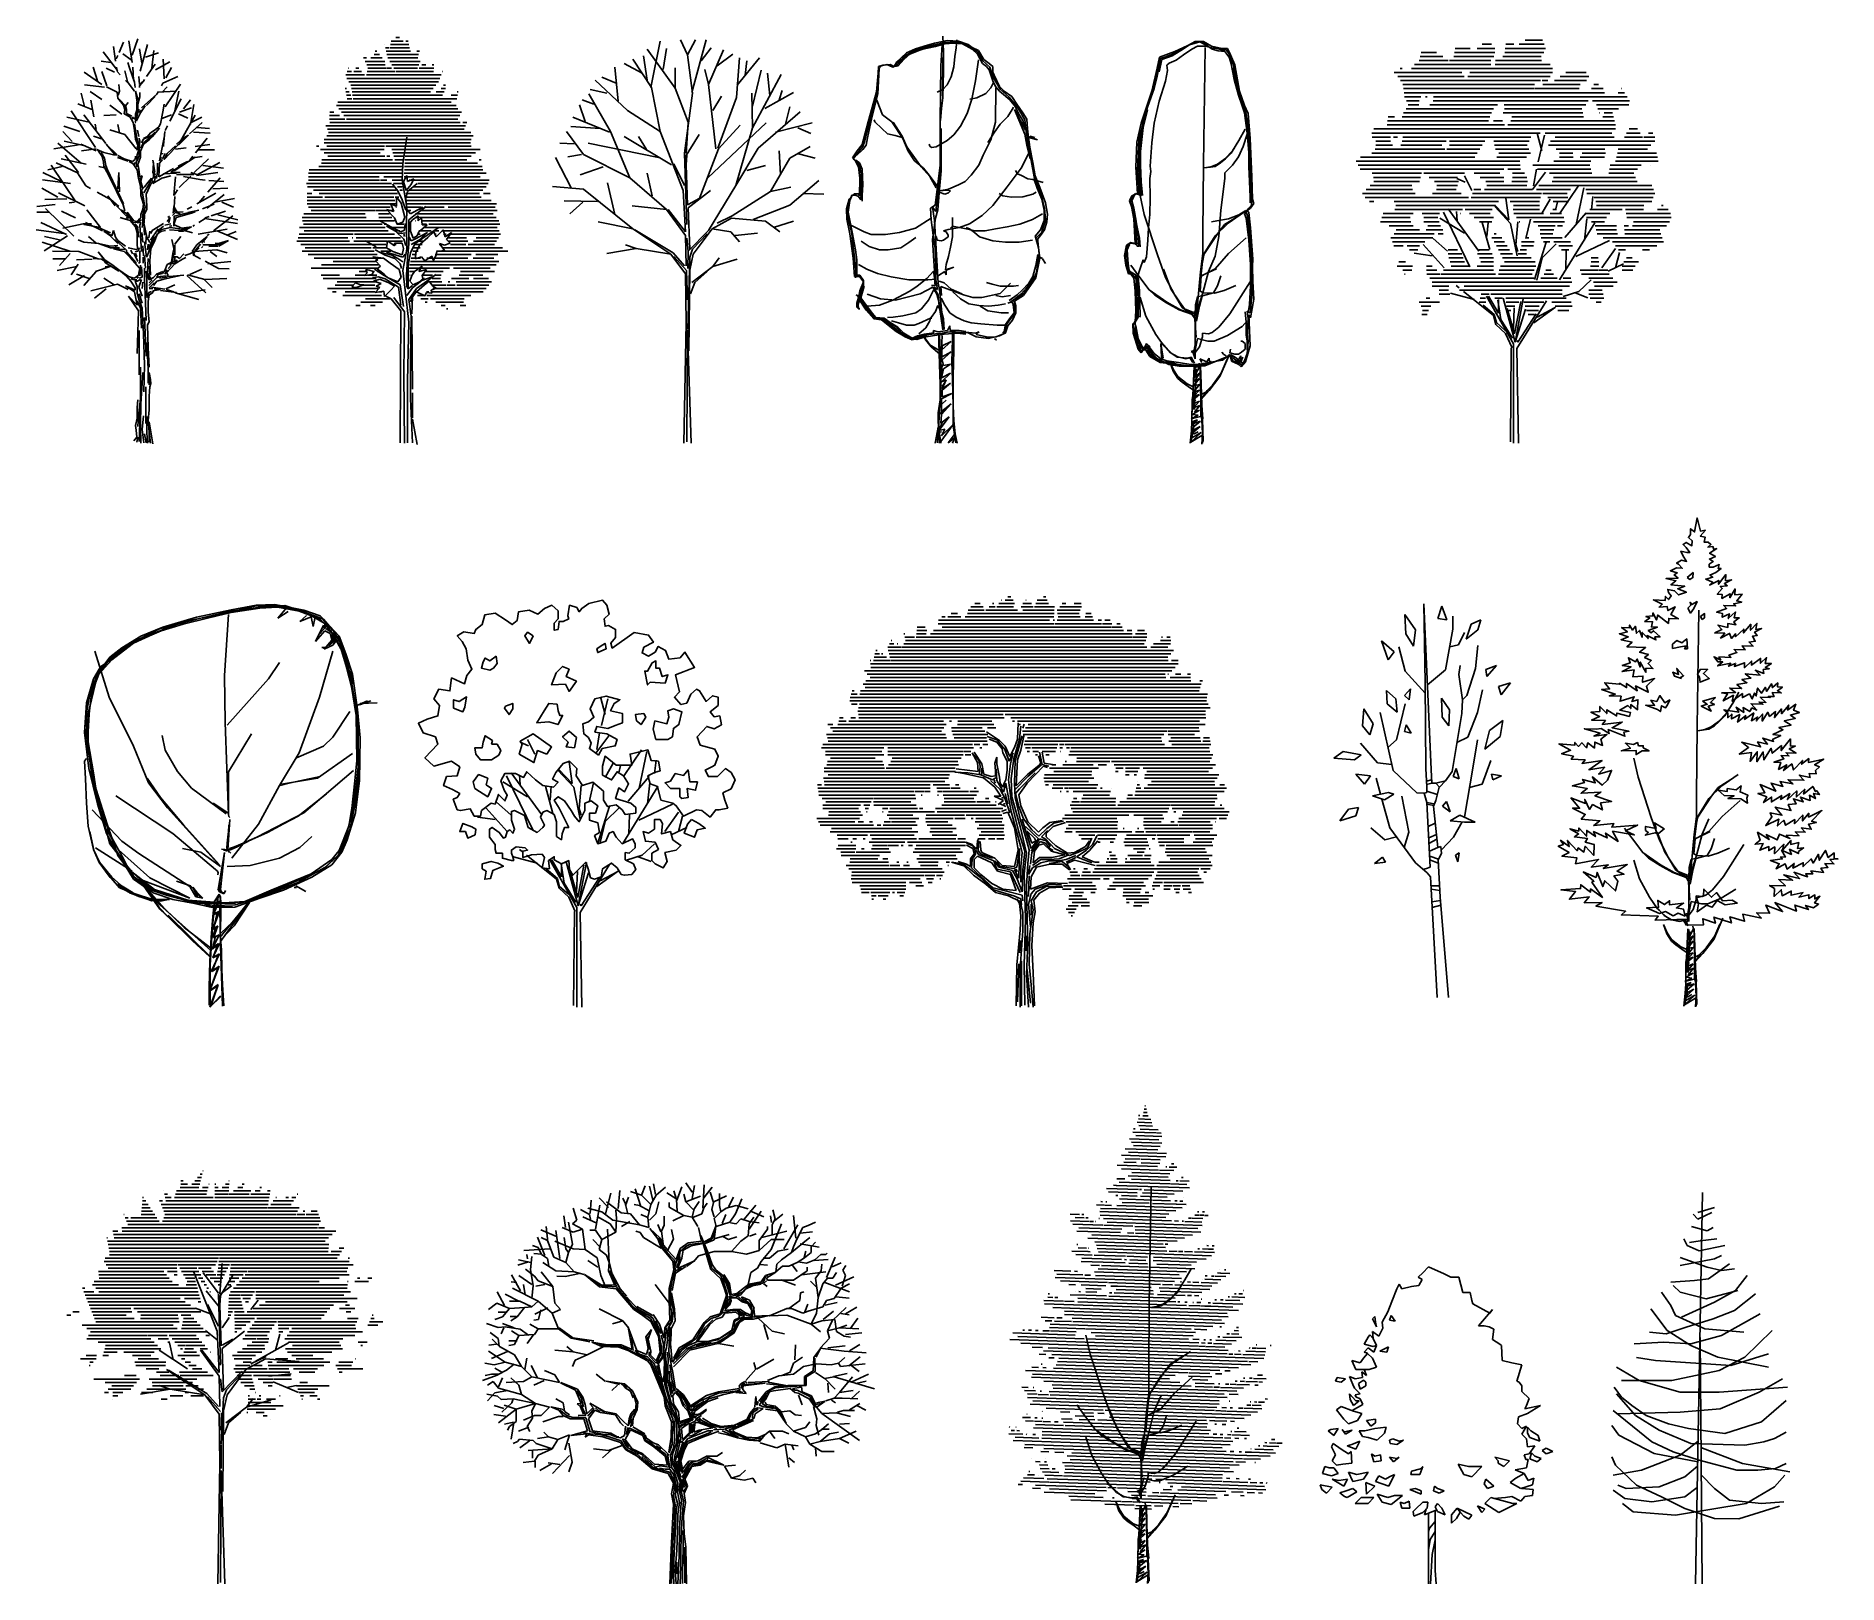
# Model space of a CAD drawing. Header units: millimetres. Extents: x 1184 to 28018, y -9790 to 13251.
import ezdxf

# ---------------------------------------------------------------- set-up
doc = ezdxf.new("R2010")
doc.units = ezdxf.units.MM
doc.layers.add('derevo', color=7, linetype='Continuous')

# ---------------------------------------------------------------- blocks, each defined once
blk = doc.blocks.new('*X5')
at = {"color": 0, "linetype": 'ByBlock'}
for p, q in [((167.338, 82.2), (167.349, 82.2)), ((167.454, 82.2), (167.692, 82.2)), ((167.527, 82.3), (167.616, 82.3)), ((168.068, 82.2), (168.08, 82.2)), ((168.409, 82.2), (168.702, 82.2)), ((168.595, 82.3), (168.659, 82.3)), ((165.47, 81.6), (168.774, 81.6)), ((165.57, 81.7), (165.661, 81.7)), ((165.749, 81.7), (166.132, 81.7)), ((165.839, 81.8), (166.032, 81.8)), ((166.26, 81.7), (168.903, 81.7)), ((166.335, 81.8), (168.908, 81.8)), ((166.352, 81.9), (166.826, 81.9)), ((166.432, 82), (166.792, 82)), ((166.547, 82.1), (166.704, 82.1)), ((166.879, 81.9), (167.822, 81.9)), ((166.979, 82), (167.153, 82)), ((167.079, 82.1), (167.119, 82.1)), ((167.199, 82), (167.701, 82)), ((167.268, 82.1), (167.735, 82.1)), ((167.933, 82), (168.284, 82)), ((167.978, 81.9), (168.913, 81.9)), ((167.979, 82.1), (168.232, 82.1)), ((168.321, 82), (168.918, 82)), ((168.365, 82.1), (168.744, 82.1)), ((168.878, 81.6), (168.918, 81.6)), ((168.998, 81.6), (169.794, 81.6)), ((168.999, 81.9), (169.688, 81.9)), ((169.014, 81.8), (169.653, 81.8)), ((169.031, 81.7), (169.681, 81.7)), ((169.076, 82), (169.723, 82)), ((169.153, 82.1), (169.26, 82.1)), ((169.506, 82.1), (169.719, 82.1)), ((169.809, 81.6), (170.085, 81.6)), ((169.83, 81.7), (170.052, 81.7)), ((169.85, 81.8), (170.018, 81.8)), ((170.22, 81.6), (170.325, 81.6)), ((170.421, 81.6), (170.579, 81.6)), ((164.432, 81.2), (164.462, 81.2)), ((164.46, 81.1), (164.748, 81.1)), ((164.803, 81.1), (171.246, 81.1)), ((164.813, 81.2), (165.101, 81.2)), ((164.823, 81.3), (165.119, 81.3)), ((164.833, 81.4), (165.072, 81.4)), ((165.233, 81.2), (171.234, 81.2)), ((165.321, 81.3), (170.979, 81.3)), ((165.46, 81.5), (168.908, 81.5)), ((165.573, 81.4), (170.616, 81.4)), ((168.94, 81.5), (170.325, 81.5)), ((170.355, 81.5), (170.627, 81.5)), ((170.642, 81.4), (170.94, 81.4)), ((170.776, 81.5), (170.878, 81.5)), ((171.088, 81.3), (171.222, 81.3)), ((171.268, 81.1), (171.675, 81.1)), ((171.331, 81.2), (171.675, 81.2)), ((171.393, 81.3), (171.598, 81.3)), ((172.11, 81.1), (172.139, 81.1)), ((172.272, 81.1), (172.364, 81.1)), ((163.575, 80.6), (163.707, 80.6)), ((163.596, 80.7), (163.635, 80.7)), ((163.773, 80.6), (163.808, 80.6)), ((163.961, 80.8), (164.34, 80.8)), ((163.971, 80.7), (172.466, 80.7)), ((163.994, 80.6), (172.383, 80.6)), ((164.011, 80.9), (164.133, 80.9)), ((164.061, 81), (164.073, 81)), ((164.231, 80.9), (164.254, 80.9)), ((164.367, 80.8), (171.668, 80.8)), ((164.431, 80.9), (171.587, 80.9)), ((164.487, 81), (171.637, 81)), ((171.793, 80.8), (172.293, 80.8)), ((171.872, 80.9), (172.376, 80.9)), ((172.081, 81), (172.39, 81)), ((163.262, 80.1), (172.42, 80.1)), ((163.345, 80), (172.22, 80)), ((163.432, 80.4), (163.454, 80.4)), ((163.44, 80.3), (172.6, 80.3)), ((163.448, 80.2), (172.52, 80.2)), ((163.535, 80.4), (164.02, 80.4)), ((163.555, 80.5), (163.914, 80.5)), ((164.018, 80.5), (172.3, 80.5)), ((164.041, 80.4), (172.307, 80.4)), ((172.296, 80), (172.32, 80)), ((172.402, 80.4), (172.6, 80.4)), ((172.524, 80), (172.683, 80)), ((172.883, 80), (172.967, 80)), ((162.895, 79.5), (162.958, 79.5)), ((163.148, 79.5), (173.226, 79.5)), ((163.219, 79.7), (173.292, 79.7)), ((163.283, 79.6), (173.259, 79.6)), ((163.302, 79.8), (172.252, 79.8)), ((163.428, 79.9), (172.236, 79.9)), ((172.255, 79.8), (172.98, 79.8)), ((172.366, 79.9), (172.973, 79.9)), ((173.253, 79.8), (173.325, 79.8)), ((162.825, 79.2), (173.446, 79.2)), ((162.837, 79.3), (173.46, 79.3)), ((162.866, 79.4), (163.049, 79.4)), ((162.874, 79.1), (163.044, 79.1)), ((163.065, 78.9), (173.423, 78.9)), ((163.086, 79), (173.554, 79)), ((163.112, 79.1), (173.5, 79.1)), ((163.121, 79.4), (173.475, 79.4)), ((162.172, 78.5), (162.317, 78.5)), ((162.246, 78.4), (162.44, 78.4)), ((162.449, 78.4), (165.625, 78.4)), ((162.472, 78.5), (165.698, 78.5)), ((162.494, 78.6), (162.719, 78.6)), ((162.517, 78.7), (162.627, 78.7)), ((162.798, 78.6), (165.62, 78.6)), ((162.856, 78.7), (162.995, 78.7)), ((163.08, 78.8), (167.394, 78.8)), ((163.094, 78.7), (167.426, 78.7)), ((165.798, 78.6), (165.849, 78.6)), ((165.855, 78.4), (166.767, 78.4)), ((166.032, 78.5), (167.114, 78.5)), ((166.041, 78.6), (167.051, 78.6)), ((166.921, 78.4), (167.177, 78.4)), ((167.449, 78.8), (173.422, 78.8)), ((167.618, 78.7), (173.427, 78.7)), ((167.668, 78.6), (167.729, 78.6)), ((167.823, 78.6), (173.243, 78.6)), ((167.855, 78.5), (167.909, 78.5)), ((168.054, 78.4), (173.222, 78.4)), ((168.137, 78.5), (173.404, 78.5)), ((162.022, 77.9), (163.957, 77.9)), ((162.131, 78.2), (165.674, 78.2)), ((162.163, 78.1), (165.702, 78.1)), ((162.181, 78), (166.918, 78)), ((162.32, 78.3), (165.551, 78.3)), ((163.968, 77.9), (166.48, 77.9)), ((165.865, 78.3), (166.85, 78.3)), ((165.895, 78.2), (166.933, 78.2)), ((165.929, 78.1), (166.896, 78.1)), ((166.524, 77.9), (166.695, 77.9)), ((166.788, 77.9), (166.94, 77.9)), ((167.971, 78.3), (172.279, 78.3)), ((167.987, 78.2), (172.177, 78.2)), ((168.015, 77.9), (169.023, 77.9)), ((168.035, 78), (172.121, 78)), ((168.114, 78.1), (172.102, 78.1)), ((169.066, 77.9), (169.211, 77.9)), ((169.237, 77.9), (169.433, 77.9)), ((169.437, 77.9), (172.193, 77.9)), ((172.311, 78.3), (173.236, 78.3)), ((172.311, 78.2), (173.09, 78.2)), ((172.33, 78), (173.283, 78)), ((172.39, 78.1), (173.261, 78.1)), ((172.412, 77.9), (173.305, 77.9)), ((173.318, 77.9), (173.578, 77.9)), ((173.34, 78), (173.556, 78)), ((173.361, 78.1), (173.534, 78.1)), ((161.977, 77.8), (163.837, 77.8)), ((162.101, 77.7), (163.78, 77.7)), ((162.101, 77.6), (163.842, 77.6)), ((162.138, 77.3), (163.837, 77.3)), ((162.16, 77.4), (163.794, 77.4)), ((162.252, 77.5), (163.577, 77.5)), ((163.953, 77.6), (166.204, 77.6)), ((163.957, 77.7), (166.204, 77.7)), ((163.962, 77.8), (166.506, 77.8)), ((163.974, 77.3), (166.058, 77.3)), ((164.045, 77.4), (166.046, 77.4)), ((164.087, 77.5), (166.144, 77.5)), ((166.22, 77.7), (166.433, 77.7)), ((166.265, 77.6), (166.432, 77.6)), ((166.526, 77.7), (166.532, 77.7)), ((166.701, 77.8), (166.754, 77.8)), ((168.06, 77.8), (168.202, 77.8)), ((168.104, 77.7), (168.175, 77.7)), ((168.25, 77.8), (168.986, 77.8)), ((168.275, 77.7), (168.449, 77.7)), ((168.355, 77.6), (168.414, 77.6)), ((168.556, 77.7), (168.948, 77.7)), ((168.663, 77.6), (168.764, 77.6)), ((168.844, 77.3), (168.96, 77.3)), ((169.078, 77.8), (169.157, 77.8)), ((169.09, 77.7), (169.103, 77.7)), ((169.171, 77.3), (170.076, 77.3)), ((169.241, 77.4), (169.277, 77.4)), ((169.274, 77.8), (169.364, 77.8)), ((169.347, 77.6), (173.64, 77.6)), ((169.377, 77.7), (173.549, 77.7)), ((169.407, 77.8), (173.525, 77.8)), ((169.58, 77.4), (170.57, 77.4)), ((169.588, 77.5), (173.594, 77.5)), ((170.22, 77.3), (170.47, 77.3)), ((170.619, 77.4), (173.548, 77.4)), ((170.7, 77.3), (173.719, 77.3)), ((162.045, 76.9), (165.769, 76.9)), ((162.061, 76.8), (165.657, 76.8)), ((162.064, 77.2), (163.863, 77.2)), ((162.064, 77.1), (165.969, 77.1)), ((162.185, 77), (165.793, 77)), ((163.903, 77.2), (165.958, 77.2)), ((168.599, 76.9), (170.09, 76.9)), ((168.62, 77), (170.022, 77)), ((168.628, 76.8), (169.93, 76.8)), ((168.774, 77.2), (170.23, 77.2)), ((168.901, 77.1), (170.038, 77.1)), ((170.737, 77.1), (170.815, 77.1)), ((170.747, 77.2), (170.962, 77.2)), ((171.039, 77.2), (171.45, 77.2)), ((171.039, 77.1), (171.407, 77.1)), ((171.039, 77), (171.142, 77)), ((171.299, 77), (171.363, 77)), ((171.401, 76.8), (171.408, 76.8)), ((171.563, 77.2), (173.625, 77.2)), ((171.602, 76.9), (173.77, 76.9)), ((171.613, 77), (173.818, 77)), ((171.675, 77.1), (173.506, 77.1)), ((171.815, 76.8), (173.686, 76.8)), ((161.859, 76.7), (161.979, 76.7)), ((161.875, 76.6), (165.221, 76.6)), ((161.891, 76.5), (164.732, 76.5)), ((161.907, 76.4), (164.776, 76.4)), ((162.003, 76.3), (163.506, 76.3)), ((162.076, 76.7), (165.221, 76.7)), ((163.529, 76.3), (164.791, 76.3)), ((164.762, 76.5), (165.029, 76.5)), ((164.948, 76.4), (164.978, 76.4)), ((165.05, 76.5), (165.221, 76.5)), ((165.312, 76.7), (165.797, 76.7)), ((165.414, 76.6), (165.814, 76.6)), ((165.434, 76.5), (165.583, 76.5)), ((165.434, 76.4), (165.47, 76.4)), ((165.607, 76.5), (166.364, 76.5)), ((165.607, 76.4), (166.602, 76.4)), ((165.634, 76.3), (166.523, 76.3)), ((165.843, 76.6), (166.113, 76.6)), ((165.977, 76.7), (166.072, 76.7)), ((166.4, 76.5), (166.661, 76.5)), ((166.526, 76.6), (166.586, 76.6)), ((166.868, 76.3), (166.962, 76.3)), ((168.657, 76.7), (168.745, 76.7)), ((168.85, 76.6), (168.957, 76.6)), ((168.877, 76.7), (170.214, 76.7)), ((168.958, 76.6), (169.172, 76.6)), ((169.089, 76.5), (169.121, 76.5)), ((169.215, 76.6), (169.327, 76.6)), ((169.282, 76.5), (169.336, 76.5)), ((169.351, 76.6), (170.174, 76.6)), ((169.479, 76.5), (170.585, 76.5)), ((169.49, 76.3), (169.591, 76.3)), ((169.737, 76.3), (170.748, 76.3)), ((169.775, 76.4), (170.558, 76.4)), ((170.295, 76.6), (170.344, 76.6)), ((170.612, 76.6), (170.613, 76.6)), ((171.074, 76.3), (173.769, 76.3)), ((171.106, 76.4), (171.245, 76.4)), ((171.311, 76.4), (173.758, 76.4)), ((171.334, 76.5), (173.97, 76.5)), ((171.356, 76.6), (171.496, 76.6)), ((171.379, 76.7), (171.452, 76.7)), ((171.588, 76.6), (174.041, 76.6)), ((171.702, 76.7), (173.696, 76.7)), ((173.848, 76.7), (173.987, 76.7)), ((161.844, 75.7), (163.115, 75.7)), ((162.024, 76.1), (162.211, 76.1)), ((162.024, 76), (163.086, 76)), ((162.109, 76.2), (163.464, 76.2)), ((162.186, 75.8), (163.201, 75.8)), ((162.197, 75.9), (163.143, 75.9)), ((162.216, 76.1), (163.145, 76.1)), ((163.241, 76.1), (163.422, 76.1)), ((163.283, 76), (163.38, 76)), ((163.326, 75.9), (163.338, 75.9)), ((163.535, 76.2), (164.639, 76.2)), ((163.541, 76.1), (164.802, 76.1)), ((163.798, 76), (163.962, 76)), ((163.798, 75.9), (163.819, 75.9)), ((163.936, 75.8), (164.701, 75.8)), ((163.979, 75.9), (165.352, 75.9)), ((163.995, 75.7), (164.878, 75.7)), ((164.022, 76), (164.837, 76)), ((164.897, 76), (165.004, 76)), ((165.076, 75.7), (165.905, 75.7)), ((165.099, 75.8), (166.236, 75.8)), ((165.375, 76), (167.382, 76)), ((165.427, 75.9), (167.305, 75.9)), ((165.568, 76.1), (167.187, 76.1)), ((165.638, 76.2), (166.564, 76.2)), ((165.955, 75.7), (166.262, 75.7)), ((166.291, 75.8), (167.357, 75.8)), ((166.437, 75.7), (166.502, 75.7)), ((166.574, 75.7), (167.382, 75.7)), ((166.612, 76.2), (167.001, 76.2)), ((167.166, 76.2), (167.187, 76.2)), ((169.163, 75.7), (170.778, 75.7)), ((169.233, 75.8), (171.138, 75.8)), ((169.39, 76.1), (170.738, 76.1)), ((169.417, 76), (170.732, 76)), ((169.436, 76.2), (169.669, 76.2)), ((169.463, 75.9), (172.285, 75.9)), ((169.699, 76.2), (170.743, 76.2)), ((170.741, 76), (172.323, 76)), ((170.804, 76.1), (172.36, 76.1)), ((170.867, 76.2), (171.032, 76.2)), ((171.041, 76.2), (173.694, 76.2)), ((171.287, 75.8), (172.136, 75.8)), ((171.585, 75.7), (172.176, 75.7)), ((172.376, 76.1), (173.683, 76.1)), ((172.425, 76), (173.979, 76)), ((172.475, 75.9), (172.536, 75.9)), ((172.624, 75.7), (173.749, 75.7)), ((172.724, 75.8), (174.082, 75.8)), ((172.757, 75.9), (174.119, 75.9)), ((173.823, 75.7), (174.045, 75.7)), ((173.853, 76.1), (173.902, 76.1)), ((161.891, 75.6), (162.971, 75.6)), ((161.938, 75.5), (162.303, 75.5)), ((162.241, 75.3), (164.855, 75.3)), ((162.277, 75.4), (163.56, 75.4)), ((162.312, 75.5), (163.533, 75.5)), ((162.451, 75.2), (163.355, 75.2)), ((163.076, 75.6), (163.233, 75.6)), ((163.412, 75.6), (163.505, 75.6)), ((163.427, 75.2), (164.739, 75.2)), ((163.575, 75.4), (164.669, 75.4)), ((163.638, 75.5), (163.749, 75.5)), ((163.823, 75.5), (164.835, 75.5)), ((163.849, 75.6), (164.032, 75.6)), ((164.064, 75.6), (164.779, 75.6)), ((165.089, 75.6), (165.743, 75.6)), ((165.13, 75.5), (165.869, 75.5)), ((165.204, 75.3), (165.888, 75.3)), ((165.229, 75.4), (165.988, 75.4)), ((165.273, 75.2), (166.014, 75.2)), ((166.556, 75.6), (167.352, 75.6)), ((166.62, 75.4), (167.412, 75.4)), ((166.677, 75.2), (167.43, 75.2)), ((166.682, 75.5), (167.418, 75.5)), ((166.737, 75.3), (167.399, 75.3)), ((169.232, 75.3), (169.444, 75.3)), ((169.273, 75.6), (170.808, 75.6)), ((169.273, 75.4), (170.8, 75.4)), ((169.341, 75.5), (170.789, 75.5)), ((169.558, 75.3), (171.22, 75.3)), ((169.643, 75.2), (170.122, 75.2)), ((170.199, 75.2), (170.78, 75.2)), ((170.971, 75.4), (171, 75.4)), ((171.063, 75.2), (171.947, 75.2)), ((171.33, 75.3), (171.582, 75.3)), ((171.39, 75.4), (171.437, 75.4)), ((171.568, 75.6), (172.098, 75.6)), ((171.57, 75.5), (172.595, 75.5)), ((171.604, 75.4), (173.625, 75.4)), ((171.638, 75.3), (173.008, 75.3)), ((171.975, 75.2), (172.954, 75.2)), ((172.388, 75.6), (172.485, 75.6)), ((172.596, 75.6), (173.56, 75.6)), ((172.625, 75.5), (173.623, 75.5)), ((173.035, 75.3), (173.545, 75.3)), ((173.077, 75.2), (173.752, 75.2)), ((173.704, 75.6), (173.716, 75.6)), ((162.43, 74.8), (163.002, 74.8)), ((162.466, 75.1), (162.781, 75.1)), ((162.474, 74.9), (163.007, 74.9)), ((162.555, 74.7), (162.976, 74.7)), ((162.57, 74.6), (163.713, 74.6)), ((162.851, 75), (162.893, 75)), ((162.919, 75.1), (163.021, 75.1)), ((163.014, 74.7), (163.399, 74.7)), ((163.175, 74.8), (163.255, 74.8)), ((163.223, 75.1), (163.28, 75.1)), ((163.406, 75), (164.465, 75)), ((163.416, 74.7), (164.033, 74.7)), ((163.475, 74.8), (163.984, 74.8)), ((163.479, 75.1), (164.813, 75.1)), ((163.505, 74.9), (163.935, 74.9)), ((163.959, 74.9), (164.275, 74.9)), ((164.355, 74.9), (164.419, 74.9)), ((164.54, 75), (166.274, 75)), ((164.573, 74.9), (164.691, 74.9)), ((164.715, 74.7), (166.183, 74.7)), ((164.757, 74.8), (166.109, 74.8)), ((164.8, 74.9), (166.268, 74.9)), ((164.885, 75.1), (165.98, 75.1)), ((164.896, 74.6), (165.982, 74.6)), ((166.044, 75.1), (166.268, 75.1)), ((166.642, 75.1), (166.858, 75.1)), ((166.956, 75.1), (167.144, 75.1)), ((167.207, 75.1), (167.408, 75.1)), ((169.727, 75.1), (170.022, 75.1)), ((170.212, 75.1), (170.727, 75.1)), ((170.225, 75), (170.281, 75)), ((170.552, 74.7), (170.617, 74.7)), ((170.572, 74.6), (170.736, 74.6)), ((170.58, 75), (170.674, 75)), ((170.99, 75), (171.704, 75)), ((171.012, 75.1), (171.673, 75.1)), ((171.016, 74.9), (171.735, 74.9)), ((171.104, 74.6), (171.543, 74.6)), ((171.279, 74.8), (171.635, 74.8)), ((171.379, 74.7), (171.589, 74.7)), ((171.598, 74.6), (171.805, 74.6)), ((171.745, 74.8), (171.766, 74.8)), ((171.827, 75.1), (171.913, 75.1)), ((171.999, 75.1), (172.778, 75.1)), ((172.023, 75), (172.775, 75)), ((172.046, 74.9), (172.198, 74.9)), ((172.22, 74.7), (173.449, 74.7)), ((172.235, 74.8), (173.409, 74.8)), ((172.249, 74.9), (173.633, 74.9)), ((172.266, 74.6), (173.622, 74.6)), ((173.055, 75), (173.605, 75)), ((173.12, 75.1), (173.667, 75.1)), ((162.713, 74.3), (163.986, 74.3)), ((162.796, 74.2), (165.575, 74.2)), ((162.83, 74.4), (163.973, 74.4)), ((162.834, 74.5), (163.663, 74.5)), ((162.888, 74.1), (165.638, 74.1)), ((163.812, 74.5), (163.96, 74.5)), ((164.013, 74.3), (164.31, 74.3)), ((164.228, 74.4), (164.283, 74.4)), ((164.426, 74.3), (164.603, 74.3)), ((164.526, 74.4), (164.559, 74.4)), ((164.819, 74.5), (166.021, 74.5)), ((164.871, 74.4), (165.455, 74.4)), ((164.926, 74.3), (165.442, 74.3)), ((165.69, 74.4), (165.791, 74.4)), ((165.744, 74.3), (165.769, 74.3)), ((169.375, 74.1), (169.61, 74.1)), ((169.486, 74.2), (169.539, 74.2)), ((169.759, 74.1), (169.996, 74.1)), ((169.795, 74.2), (169.906, 74.2)), ((170.06, 74.1), (171.883, 74.1)), ((170.114, 74.2), (173.219, 74.2)), ((170.124, 74.4), (170.249, 74.4)), ((170.168, 74.3), (171.893, 74.3)), ((170.464, 74.4), (170.787, 74.4)), ((170.486, 74.5), (170.541, 74.5)), ((170.593, 74.5), (170.787, 74.5)), ((171.026, 74.4), (171.793, 74.4)), ((171.037, 74.5), (171.08, 74.5)), ((171.173, 74.5), (171.771, 74.5)), ((171.972, 74.3), (173.615, 74.3)), ((171.991, 74.1), (173.185, 74.1)), ((172.027, 74.4), (173.575, 74.4)), ((172.368, 74.5), (173.517, 74.5)), ((173.279, 74.2), (173.56, 74.2)), ((173.368, 74.1), (173.447, 74.1)), ((162.865, 73.9), (164.602, 73.9)), ((162.876, 74), (165.04, 74)), ((162.896, 73.8), (164.489, 73.8)), ((163.122, 73.7), (164.489, 73.7)), ((163.156, 73.6), (164.489, 73.6)), ((164.604, 73.9), (164.923, 73.9)), ((164.604, 73.8), (164.974, 73.8)), ((164.795, 73.7), (165.024, 73.7)), ((165.072, 74), (165.36, 74)), ((165.11, 73.9), (165.321, 73.9)), ((165.157, 73.8), (165.281, 73.8)), ((165.41, 74), (165.588, 74)), ((165.51, 73.9), (165.538, 73.9)), ((169.162, 73.6), (169.415, 73.6)), ((169.194, 73.7), (170.142, 73.7)), ((169.306, 73.9), (170.278, 73.9)), ((169.344, 73.8), (170.042, 73.8)), ((169.394, 74), (169.68, 74)), ((169.524, 73.6), (170.172, 73.6)), ((169.723, 74), (171.82, 74)), ((170.385, 73.9), (170.545, 73.9)), ((170.5, 73.6), (170.736, 73.6)), ((170.561, 73.7), (171.627, 73.7)), ((170.655, 73.8), (171.571, 73.8)), ((170.713, 73.9), (171.709, 73.9)), ((170.975, 73.6), (171.504, 73.6)), ((171.835, 73.7), (172.062, 73.7)), ((171.846, 73.6), (171.901, 73.6)), ((171.858, 73.8), (172.14, 73.8)), ((171.913, 73.9), (172.908, 73.9)), ((171.954, 74), (173.226, 74)), ((172.174, 73.8), (172.694, 73.8)), ((172.174, 73.7), (172.429, 73.7)), ((172.174, 73.6), (172.368, 73.6)), ((172.454, 73.7), (172.674, 73.7)), ((172.482, 73.6), (172.655, 73.6)), ((172.697, 73.8), (172.931, 73.8)), ((172.726, 73.7), (172.953, 73.7)), ((172.755, 73.6), (172.976, 73.6)), ((172.908, 73.9), (173.291, 73.9)), ((172.945, 73.8), (173.356, 73.8)), ((163.172, 73.5), (163.399, 73.5)), ((163.453, 73.5), (164.014, 73.5)), ((163.467, 73.4), (163.613, 73.4)), ((163.482, 73.3), (163.533, 73.3)), ((163.669, 73.4), (163.968, 73.4)), ((163.815, 73.3), (163.899, 73.3)), ((164.095, 73.5), (164.157, 73.5)), ((164.234, 73.5), (164.462, 73.5)), ((164.319, 73.4), (164.423, 73.4)), ((169.271, 73), (169.57, 73)), ((169.325, 73.1), (169.625, 73.1)), ((169.352, 73.3), (169.886, 73.3)), ((169.357, 73.4), (169.744, 73.4)), ((169.448, 73.2), (169.963, 73.2)), ((169.492, 73.5), (169.787, 73.5)), ((169.718, 73.1), (169.966, 73.1)), ((170, 73.5), (170.137, 73.5)), ((170.961, 73.4), (171.849, 73.4)), ((170.968, 73.5), (171.476, 73.5)), ((171.059, 73.3), (171.724, 73.3)), ((171.066, 73.2), (171.146, 73.2)), ((171.275, 73.1), (171.527, 73.1)), ((171.295, 73.2), (171.729, 73.2)), ((171.626, 73.5), (171.734, 73.5)), ((172.536, 73.5), (172.635, 73.5)), ((172.913, 73.5), (172.998, 73.5)), ((169.342, 72.9), (169.515, 72.9)), ((169.414, 72.8), (169.46, 72.8))]:
    blk.add_line(p, q, dxfattribs=at)
blk = doc.blocks.new('*X4')
at = {"color": 0, "linetype": 'ByBlock'}
for p, q in [((108.911, 21.8), (109.024, 21.8)), ((108.273, 21.3), (108.429, 21.3)), ((108.305, 21.4), (108.35, 21.4)), ((108.584, 21.6), (108.585, 21.6)), ((108.603, 21.5), (108.702, 21.5)), ((108.623, 21.4), (109.342, 21.4)), ((108.642, 21.3), (109.586, 21.3)), ((108.731, 21.5), (109.32, 21.5)), ((108.753, 21.6), (109.298, 21.6)), ((108.775, 21.7), (109.124, 21.7)), ((109.203, 21.7), (109.275, 21.7)), ((109.53, 21.4), (109.611, 21.4)), ((107.478, 20.8), (107.601, 20.8)), ((107.515, 20.9), (107.525, 20.9)), ((107.671, 20.8), (107.901, 20.8)), ((107.73, 20.9), (107.817, 20.9)), ((107.957, 21.2), (108.045, 21.2)), ((108.005, 21.1), (108.584, 21.1)), ((108.052, 21), (108.599, 21)), ((108.062, 20.8), (108.887, 20.8)), ((108.082, 20.9), (108.614, 20.9)), ((108.174, 21.2), (108.508, 21.2)), ((108.633, 20.9), (108.786, 20.9)), ((108.68, 21.2), (109.56, 21.2)), ((108.739, 21.1), (109.633, 21.1)), ((108.798, 21), (109.593, 21)), ((108.857, 20.9), (109.553, 20.9)), ((108.916, 20.8), (109.512, 20.8)), ((109.519, 20.8), (110.025, 20.8)), ((109.6, 20.9), (110.032, 20.9)), ((109.68, 21), (109.798, 21)), ((109.987, 21), (110.038, 21)), ((110.283, 20.8), (110.288, 20.8)), ((107.421, 20.3), (107.455, 20.3)), ((107.441, 20.7), (107.984, 20.7)), ((107.466, 20.6), (110.209, 20.6)), ((107.53, 20.5), (110.169, 20.5)), ((107.589, 20.4), (110.097, 20.4)), ((107.605, 20.3), (110.017, 20.3)), ((108.043, 20.7), (110.248, 20.7)), ((110.247, 20.3), (110.376, 20.3)), ((110.317, 20.4), (110.376, 20.4)), ((107.165, 19.8), (110.695, 19.8)), ((107.201, 19.9), (107.487, 19.9)), ((107.23, 19.7), (110.746, 19.7)), ((107.441, 20.2), (107.536, 20.2)), ((107.46, 20.1), (107.581, 20.1)), ((107.48, 20), (107.617, 20)), ((107.5, 19.9), (107.652, 19.9)), ((107.62, 20.2), (109.938, 20.2)), ((107.636, 20.1), (110.292, 20.1)), ((107.652, 20), (110.708, 20)), ((107.667, 19.9), (110.544, 19.9)), ((110.098, 20.2), (110.341, 20.2)), ((110.543, 20.1), (110.73, 20.1)), ((110.719, 20.2), (110.747, 20.2)), ((106.846, 19.2), (110.965, 19.2)), ((106.951, 19.5), (107.249, 19.5)), ((106.958, 19.4), (107.409, 19.4)), ((106.965, 19.6), (107.088, 19.6)), ((106.965, 19.3), (110.814, 19.3)), ((107.306, 19.6), (110.851, 19.6)), ((107.382, 19.5), (110.796, 19.5)), ((107.458, 19.4), (110.742, 19.4)), ((110.888, 19.3), (111.004, 19.3)), ((106.794, 18.8), (111.139, 18.8)), ((106.798, 18.7), (108.736, 18.7)), ((106.875, 18.9), (111.197, 18.9)), ((106.899, 19.1), (110.926, 19.1)), ((106.929, 19), (111.124, 19)), ((108.741, 18.7), (109.205, 18.7)), ((109.205, 18.7), (111.115, 18.7)), ((106.575, 18.6), (106.641, 18.6)), ((106.685, 18.5), (108.568, 18.5)), ((106.72, 18.1), (109.114, 18.1)), ((106.734, 18.2), (108.817, 18.2)), ((106.795, 18.4), (108.454, 18.4)), ((106.873, 18.6), (108.579, 18.6)), ((106.905, 18.3), (108.586, 18.3)), ((108.617, 18.6), (108.753, 18.6)), ((108.649, 18.3), (108.738, 18.3)), ((108.769, 18.6), (109.19, 18.6)), ((108.796, 18.5), (109.175, 18.5)), ((108.824, 18.4), (109.16, 18.4)), ((108.851, 18.3), (109.144, 18.3)), ((108.879, 18.2), (109.129, 18.2)), ((109.177, 18.1), (111.322, 18.1)), ((109.181, 18.2), (111.004, 18.2)), ((109.186, 18.3), (111.134, 18.3)), ((109.191, 18.4), (111.265, 18.4)), ((109.196, 18.5), (111.396, 18.5)), ((109.2, 18.6), (111.136, 18.6)), ((111.37, 18.2), (111.433, 18.2)), ((106.331, 17.8), (109.083, 17.8)), ((106.332, 17.6), (108.43, 17.6)), ((106.338, 17.7), (108.42, 17.7)), ((106.352, 17.9), (109.084, 17.9)), ((106.636, 18), (109.099, 18)), ((108.462, 17.6), (108.647, 17.6)), ((108.554, 17.7), (109.088, 17.7)), ((108.805, 17.6), (109.093, 17.6)), ((109.158, 17.7), (109.188, 17.7)), ((109.162, 17.8), (111.577, 17.8)), ((109.167, 17.9), (111.481, 17.9)), ((109.172, 18), (111.458, 18)), ((109.264, 17.7), (111.4, 17.7)), ((109.307, 17.6), (109.383, 17.6)), ((109.451, 17.6), (111.664, 17.6)), ((106.273, 17.5), (108.787, 17.5)), ((106.292, 17.2), (106.438, 17.2)), ((106.292, 17.1), (106.752, 17.1)), ((106.311, 17.4), (108.883, 17.4)), ((106.48, 17.3), (108.922, 17.3)), ((106.649, 17.2), (108.962, 17.2)), ((106.819, 17.1), (108.855, 17.1)), ((108.844, 17.5), (109.099, 17.5)), ((108.896, 17.1), (109.001, 17.1)), ((108.961, 17.4), (109.104, 17.4)), ((109.035, 17.3), (109.109, 17.3)), ((109.11, 17.2), (109.114, 17.2)), ((109.199, 17.1), (111.426, 17.1)), ((109.212, 17.2), (111.377, 17.2)), ((109.329, 17.3), (111.477, 17.3)), ((109.445, 17.4), (111.577, 17.4)), ((109.561, 17.5), (111.636, 17.5)), ((111.5, 17.2), (111.697, 17.2)), ((106.149, 16.5), (108.041, 16.5)), ((106.194, 16.6), (108.008, 16.6)), ((106.292, 17), (108.882, 17)), ((106.292, 16.9), (108.694, 16.9)), ((106.338, 16.8), (108.749, 16.8)), ((106.416, 16.7), (108.298, 16.7)), ((108.322, 16.7), (108.647, 16.7)), ((108.401, 16.6), (108.723, 16.6)), ((108.414, 16.5), (108.799, 16.5)), ((108.71, 16.9), (108.909, 16.9)), ((108.713, 16.7), (108.803, 16.7)), ((108.91, 16.8), (108.936, 16.8)), ((109.193, 17), (111.728, 17)), ((109.193, 16.9), (111.887, 16.9)), ((109.238, 16.8), (109.673, 16.8)), ((109.284, 16.7), (109.355, 16.7)), ((109.497, 16.6), (111.786, 16.6)), ((109.527, 16.5), (111.876, 16.5)), ((109.621, 16.7), (111.903, 16.7)), ((109.746, 16.8), (110.338, 16.8)), ((110.453, 16.8), (111.846, 16.8)), ((106.059, 16), (107.652, 16)), ((106.07, 16.2), (108.596, 16.2)), ((106.159, 16.4), (108.874, 16.4)), ((106.19, 16.3), (108.511, 16.3)), ((106.206, 16.1), (108.682, 16.1)), ((107.689, 16), (108.874, 16)), ((108.564, 16.3), (108.642, 16.3)), ((108.766, 16.2), (109.153, 16.2)), ((108.889, 16.1), (109.028, 16.1)), ((108.943, 16.3), (109.153, 16.3)), ((109.491, 16.4), (109.504, 16.4)), ((109.581, 16), (109.628, 16)), ((109.593, 16.1), (109.95, 16.1)), ((109.673, 16.4), (111.955, 16.4)), ((109.683, 16.3), (109.82, 16.3)), ((109.718, 16.2), (111.9, 16.2)), ((109.886, 16.3), (111.983, 16.3)), ((110.046, 16.1), (110.184, 16.1)), ((110.068, 16), (110.102, 16)), ((110.267, 16.1), (111.963, 16.1)), ((110.316, 16), (110.401, 16)), ((110.504, 16), (111.997, 16)), ((105.994, 15.8), (107.55, 15.8)), ((106.027, 15.9), (107.499, 15.9)), ((106.109, 15.7), (106.903, 15.7)), ((106.15, 15.5), (108.274, 15.5)), ((106.235, 15.6), (108.189, 15.6)), ((106.907, 15.7), (108.104, 15.7)), ((107.627, 15.9), (107.639, 15.9)), ((107.675, 15.8), (108.65, 15.8)), ((107.742, 15.9), (109.054, 15.9)), ((108.11, 15.7), (108.621, 15.7)), ((108.23, 15.6), (108.641, 15.6)), ((108.467, 15.5), (108.765, 15.5)), ((108.673, 15.8), (109.114, 15.8)), ((108.87, 15.7), (108.921, 15.7)), ((109.414, 15.5), (109.575, 15.5)), ((109.435, 15.6), (109.63, 15.6)), ((109.456, 15.7), (109.685, 15.7)), ((109.566, 15.8), (109.74, 15.8)), ((110.108, 15.5), (112.221, 15.5)), ((110.188, 15.7), (110.266, 15.7)), ((110.304, 15.6), (112.056, 15.6)), ((110.438, 15.9), (111.002, 15.9)), ((110.462, 15.8), (111.041, 15.8)), ((110.528, 15.7), (110.977, 15.7)), ((111.043, 15.7), (111.824, 15.7)), ((111.204, 15.8), (111.882, 15.8)), ((111.281, 15.9), (111.939, 15.9)), ((106.326, 15.4), (108.359, 15.4)), ((106.418, 15), (108.391, 15)), ((106.501, 15.3), (108.543, 15.3)), ((106.715, 15.1), (108.404, 15.1)), ((107.06, 15.2), (108.314, 15.2)), ((107.83, 14.9), (108.055, 14.9)), ((108.253, 14.9), (108.286, 14.9)), ((108.361, 14.9), (108.48, 14.9)), ((108.833, 15.4), (108.903, 15.4)), ((109.294, 15), (109.62, 15)), ((109.311, 14.9), (109.476, 14.9)), ((109.316, 15.1), (110.605, 15.1)), ((109.341, 15.2), (111.953, 15.2)), ((109.366, 15.3), (109.642, 15.3)), ((109.392, 15.4), (109.52, 15.4)), ((109.673, 15), (110.494, 15)), ((109.795, 14.9), (110.311, 14.9)), ((109.831, 15.3), (109.978, 15.3)), ((110.042, 15.3), (111.036, 15.3)), ((110.075, 15.4), (111.139, 15.4)), ((110.617, 15.1), (111.877, 15.1)), ((110.617, 15), (111.691, 15)), ((110.825, 14.9), (111.828, 14.9)), ((111.198, 15.3), (111.804, 15.3)), ((111.273, 15.4), (111.922, 15.4)), ((106.71, 14.8), (107.251, 14.8)), ((106.764, 14.7), (108.335, 14.7)), ((106.895, 14.4), (108.385, 14.4)), ((107.12, 14.5), (107.657, 14.5)), ((107.181, 14.6), (108.349, 14.6)), ((107.708, 14.8), (108.004, 14.8)), ((107.924, 14.5), (108.297, 14.5)), ((108.089, 14.8), (108.351, 14.8)), ((109.327, 14.8), (109.333, 14.8)), ((109.689, 14.7), (109.754, 14.7)), ((109.718, 14.8), (109.993, 14.8)), ((109.929, 14.6), (110.274, 14.6)), ((109.984, 14.7), (110.232, 14.7)), ((110, 14.4), (111.573, 14.4)), ((110.007, 14.5), (110.391, 14.5)), ((110.069, 14.8), (110.252, 14.8)), ((110.413, 14.5), (110.667, 14.5)), ((110.46, 14.6), (110.501, 14.6)), ((110.552, 14.7), (111.062, 14.7)), ((110.694, 14.6), (111.144, 14.6)), ((110.711, 14.5), (111.653, 14.5)), ((110.779, 14.8), (111.477, 14.8)), ((111.148, 14.6), (111.734, 14.6)), ((111.203, 14.7), (111.642, 14.7)), ((107.043, 14.3), (107.152, 14.3)), ((107.345, 14.2), (108.486, 14.2)), ((107.418, 14.3), (108.296, 14.3)), ((107.737, 13.9), (107.858, 13.9)), ((107.875, 14), (108.522, 14)), ((108.013, 14.1), (108.742, 14.1)), ((108.162, 13.9), (108.303, 13.9)), ((108.445, 14.3), (108.51, 14.3)), ((109.552, 14.2), (109.79, 14.2)), ((109.648, 14.1), (109.868, 14.1)), ((109.777, 14), (109.839, 14)), ((109.813, 14.3), (109.885, 14.3)), ((109.824, 14.2), (111.129, 14.2)), ((109.94, 14.1), (110.925, 14.1)), ((109.967, 14.3), (111.493, 14.3)), ((110.095, 14), (110.912, 14)), ((110.249, 13.9), (110.367, 13.9)), ((110.808, 13.9), (110.978, 13.9)), ((110.404, 13.8), (110.444, 13.8))]:
    blk.add_line(p, q, dxfattribs=at)
blk = doc.blocks.new('*X3')
at = {"color": 0, "linetype": 'ByBlock'}
for p, q in [((6.81, 14), (6.88, 14)), ((7.22, 14), (7.395, 14)), ((7.302, 14.1), (7.42, 14.1)), ((7.384, 14.2), (7.446, 14.2)), ((7.465, 14.3), (7.472, 14.3)), ((8.238, 14), (8.248, 14)), ((5.668, 13.5), (5.697, 13.5)), ((6.296, 13.7), (6.305, 13.7)), ((6.318, 13.6), (6.413, 13.6)), ((6.341, 13.5), (6.52, 13.5)), ((6.616, 13.5), (7.767, 13.5)), ((6.646, 13.6), (7.567, 13.6)), ((6.677, 13.7), (7.589, 13.7)), ((6.788, 13.8), (7.343, 13.8)), ((6.81, 13.9), (7.01, 13.9)), ((7.138, 13.9), (7.369, 13.9)), ((7.453, 13.8), (7.618, 13.8)), ((7.64, 13.9), (7.646, 13.9)), ((7.819, 13.9), (7.852, 13.9)), ((7.819, 13.8), (7.922, 13.8)), ((7.819, 13.7), (8.233, 13.7)), ((7.819, 13.6), (8.228, 13.6)), ((7.819, 13.5), (9.438, 13.5)), ((8.038, 13.8), (8.238, 13.8)), ((8.138, 13.9), (8.243, 13.9)), ((8.251, 13.6), (8.838, 13.6)), ((8.379, 13.7), (8.888, 13.7)), ((8.506, 13.8), (8.651, 13.8)), ((8.634, 13.9), (8.693, 13.9)), ((8.889, 13.6), (9.453, 13.6)), ((9.023, 13.7), (9.17, 13.7)), ((9.156, 13.8), (9.211, 13.8)), ((9.389, 13.7), (9.468, 13.7)), ((9.632, 13.5), (9.652, 13.5)), ((9.929, 13.5), (10.013, 13.5)), ((10.112, 13.5), (10.228, 13.5)), ((10.272, 13.6), (10.294, 13.6)), ((5.113, 13), (5.114, 13)), ((5.153, 12.9), (5.243, 12.9)), ((5.322, 12.9), (6.096, 12.9)), ((5.63, 13), (6.03, 13)), ((5.637, 13.1), (5.963, 13.1)), ((5.645, 13.2), (5.896, 13.2)), ((5.653, 13.3), (5.83, 13.3)), ((5.661, 13.4), (5.763, 13.4)), ((6.175, 13.4), (6.259, 13.4)), ((6.218, 13.3), (9.407, 13.3)), ((6.261, 13.2), (9.392, 13.2)), ((6.296, 12.9), (10.948, 12.9)), ((6.304, 13.1), (10.285, 13.1)), ((6.329, 13), (10.235, 13)), ((6.363, 13.4), (9.422, 13.4)), ((9.408, 13.2), (10.335, 13.2)), ((9.483, 13.3), (10.095, 13.3)), ((9.557, 13.4), (10.161, 13.4)), ((10.263, 13), (10.504, 13)), ((10.448, 13.1), (10.504, 13.1)), ((10.535, 13), (10.907, 13)), ((10.685, 13.1), (10.865, 13.1)), ((4.784, 12.5), (4.931, 12.5)), ((4.801, 12.4), (11.314, 12.4)), ((5.053, 12.6), (10.873, 12.6)), ((5.062, 12.5), (11.419, 12.5)), ((5.193, 12.8), (6.163, 12.8)), ((5.233, 12.7), (10.918, 12.7)), ((6.263, 12.8), (10.964, 12.8)), ((10.908, 12.6), (11.084, 12.6)), ((4.6, 12.3), (4.626, 12.3)), ((4.621, 12.2), (11.102, 12.2)), ((4.643, 12.1), (11.21, 12.1)), ((4.665, 12), (11.202, 12)), ((4.687, 11.9), (11.195, 11.9)), ((4.817, 12.3), (11.208, 12.3)), ((11.282, 11.9), (11.595, 11.9)), ((11.522, 12), (11.658, 12)), ((4.351, 11.3), (6.301, 11.3)), ((4.519, 11.6), (7.885, 11.6)), ((4.556, 11.7), (7.928, 11.7)), ((4.581, 11.5), (6.684, 11.5)), ((4.644, 11.4), (6.689, 11.4)), ((4.68, 11.8), (11.531, 11.8)), ((6.408, 11.3), (6.694, 11.3)), ((6.715, 11.5), (7.842, 11.5)), ((6.772, 11.4), (7.283, 11.4)), ((6.828, 11.3), (7.342, 11.3)), ((7.328, 11.4), (7.714, 11.4)), ((7.445, 11.3), (7.782, 11.3)), ((7.903, 11.3), (8.161, 11.3)), ((7.917, 11.4), (8.211, 11.4)), ((7.93, 11.5), (8.261, 11.5)), ((7.943, 11.6), (8.311, 11.6)), ((7.956, 11.7), (11.467, 11.7)), ((8.271, 11.3), (8.784, 11.3)), ((8.285, 11.4), (11.782, 11.4)), ((8.299, 11.5), (11.937, 11.5)), ((8.312, 11.6), (11.82, 11.6)), ((8.815, 11.3), (11.751, 11.3)), ((11.79, 11.7), (11.835, 11.7)), ((3.878, 10.8), (3.948, 10.8)), ((4.18, 10.9), (6.735, 10.9)), ((4.221, 11), (6.544, 11)), ((4.274, 10.8), (7.301, 10.8)), ((4.364, 11.2), (6.382, 11.2)), ((4.378, 11.1), (6.463, 11.1)), ((6.608, 11.2), (6.7, 11.2)), ((6.885, 11.2), (7.196, 11.2)), ((6.942, 11.1), (7.222, 11.1)), ((6.961, 10.9), (7.274, 10.9)), ((6.998, 11), (7.248, 11)), ((7.244, 11.2), (7.4, 11.2)), ((7.328, 11.1), (7.459, 11.1)), ((7.413, 11), (7.517, 11)), ((7.497, 10.9), (7.576, 10.9)), ((7.563, 11.2), (7.851, 11.2)), ((7.581, 10.8), (7.634, 10.8)), ((7.681, 11.1), (8.061, 11.1)), ((7.799, 11), (8.011, 11)), ((7.89, 11.2), (8.111, 11.2)), ((7.917, 10.9), (7.961, 10.9)), ((8.216, 10.9), (8.292, 10.9)), ((8.229, 11), (8.415, 11)), ((8.243, 11.1), (8.538, 11.1)), ((8.257, 11.2), (8.661, 11.2)), ((8.374, 10.8), (11.76, 10.8)), ((8.462, 10.9), (11.771, 10.9)), ((8.55, 11), (10.926, 11)), ((8.638, 11.1), (11.525, 11.1)), ((8.726, 11.2), (11.823, 11.2)), ((11.77, 11), (11.793, 11)), ((11.99, 11), (12.392, 11)), ((12.065, 11.1), (12.137, 11.1)), ((12.378, 11.1), (12.492, 11.1)), ((3.918, 10.7), (4.219, 10.7)), ((3.957, 10.6), (7.353, 10.6)), ((3.997, 10.5), (6.782, 10.5)), ((4.037, 10.4), (6.936, 10.4)), ((4.076, 10.3), (5.289, 10.3)), ((4.116, 10.2), (5.319, 10.2)), ((4.368, 10.7), (7.327, 10.7)), ((5.3, 10.3), (7.09, 10.3)), ((5.406, 10.2), (7.245, 10.2)), ((6.914, 10.5), (7.379, 10.5)), ((7.325, 10.4), (7.405, 10.4)), ((7.666, 10.7), (7.693, 10.7)), ((7.75, 10.6), (7.752, 10.6)), ((8.225, 10.2), (8.396, 10.2)), ((8.23, 10.3), (8.637, 10.3)), ((8.236, 10.4), (8.611, 10.4)), ((8.241, 10.5), (8.585, 10.5)), ((8.246, 10.6), (8.559, 10.6)), ((8.285, 10.7), (9.004, 10.7)), ((8.4, 10.2), (8.663, 10.2)), ((8.579, 10.6), (8.944, 10.6)), ((8.657, 10.5), (8.884, 10.5)), ((8.736, 10.4), (8.824, 10.4)), ((8.962, 10.2), (11.241, 10.2)), ((9.043, 10.7), (11.86, 10.7)), ((9.043, 10.6), (11.658, 10.6)), ((9.043, 10.5), (12.057, 10.5)), ((9.145, 10.3), (11.349, 10.3)), ((9.328, 10.4), (11.759, 10.4)), ((11.529, 10.2), (11.984, 10.2)), ((11.711, 10.3), (11.827, 10.3)), ((3.415, 10), (3.533, 10)), ((3.592, 10.1), (3.776, 10.1)), ((3.869, 9.7), (6.579, 9.7)), ((4.155, 10.1), (5.35, 10.1)), ((4.195, 10), (5.176, 10)), ((4.234, 9.9), (5.421, 9.9)), ((4.274, 9.8), (6.758, 9.8)), ((5.512, 10.1), (6.702, 10.1)), ((5.602, 9.9), (6.739, 9.9)), ((5.618, 10), (6.721, 10)), ((6.702, 10.1), (7.399, 10.1)), ((6.815, 10), (7.102, 10)), ((6.85, 9.7), (7.382, 9.7)), ((6.87, 9.8), (7.288, 9.8)), ((6.89, 9.9), (7.195, 9.9)), ((8.21, 9.9), (8.246, 9.9)), ((8.215, 10), (8.296, 10)), ((8.22, 10.1), (8.346, 10.1)), ((8.402, 10.1), (8.689, 10.1)), ((8.405, 10), (9.132, 10)), ((8.408, 9.9), (9.002, 9.9)), ((8.411, 9.8), (8.871, 9.8)), ((8.414, 9.7), (8.74, 9.7)), ((8.778, 10.1), (11.156, 10.1)), ((8.933, 9.7), (9.587, 9.7)), ((9.002, 9.8), (9.658, 9.8)), ((9.072, 9.9), (10.986, 9.9)), ((9.141, 10), (11.071, 10)), ((9.692, 9.8), (12.046, 9.8)), ((9.703, 9.7), (11.999, 9.7)), ((11.729, 10.1), (11.865, 10.1)), ((11.767, 9.9), (12.093, 9.9)), ((12.377, 9.7), (12.676, 9.7)), ((12.421, 9.8), (12.826, 9.8)), ((12.464, 9.9), (12.564, 9.9)), ((12.508, 10), (12.534, 10)), ((4.011, 9.6), (6.693, 9.6)), ((4.011, 9.3), (5.912, 9.3)), ((4.052, 9.4), (5.812, 9.4)), ((4.113, 9.5), (6.365, 9.5)), ((4.349, 9.2), (6.012, 9.2)), ((5.836, 9.4), (6.403, 9.4)), ((6.127, 9.3), (6.441, 9.3)), ((6.375, 9.5), (6.808, 9.5)), ((6.417, 9.2), (6.478, 9.2)), ((6.459, 9.4), (7.261, 9.4)), ((6.544, 9.3), (7.346, 9.3)), ((6.629, 9.2), (7.432, 9.2)), ((6.81, 9.5), (7.568, 9.5)), ((6.83, 9.6), (7.475, 9.6)), ((7.549, 9.4), (7.662, 9.4)), ((8.416, 9.6), (8.61, 9.6)), ((8.419, 9.5), (8.479, 9.5)), ((8.655, 9.3), (9.051, 9.3)), ((8.725, 9.4), (9.375, 9.4)), ((8.794, 9.5), (9.446, 9.5)), ((8.863, 9.6), (9.517, 9.6)), ((8.933, 9.2), (9.404, 9.2)), ((9.079, 9.3), (9.429, 9.3)), ((9.713, 9.6), (10.021, 9.6)), ((9.724, 9.5), (9.847, 9.5)), ((9.908, 9.3), (11.63, 9.3)), ((9.971, 9.4), (11.99, 9.4)), ((10.018, 9.2), (11.523, 9.2)), ((10.043, 9.5), (12.219, 9.5)), ((10.116, 9.6), (12.019, 9.6)), ((12.086, 9.2), (12.361, 9.2)), ((3.818, 8.7), (4.281, 8.7)), ((3.985, 8.8), (4.29, 8.8)), ((4.094, 8.6), (4.194, 8.6)), ((4.488, 8.8), (4.656, 8.8)), ((4.514, 8.9), (4.906, 8.9)), ((4.54, 9), (6.212, 9)), ((4.567, 9.1), (6.112, 9.1)), ((5.107, 8.9), (6.017, 8.9)), ((5.367, 8.8), (5.915, 8.8)), ((5.439, 8.6), (6.361, 8.6)), ((5.539, 8.7), (6.138, 8.7)), ((6.713, 9.1), (6.924, 9.1)), ((6.714, 8.8), (7.362, 8.8)), ((6.798, 9), (6.857, 9)), ((6.824, 8.7), (6.93, 8.7)), ((6.896, 8.9), (7.275, 8.9)), ((6.921, 9), (7.188, 9)), ((6.934, 8.6), (7.097, 8.6)), ((6.946, 9.1), (7.517, 9.1)), ((7.38, 9), (7.602, 9)), ((7.679, 8.9), (7.687, 8.9)), ((8.349, 8.8), (9.035, 8.8)), ((8.395, 8.7), (8.925, 8.7)), ((8.495, 8.9), (9.216, 8.9)), ((8.641, 9), (9.304, 9)), ((8.667, 8.6), (8.9, 8.6)), ((8.787, 9.1), (9.296, 9.1)), ((9.398, 8.6), (9.53, 8.6)), ((9.631, 8.7), (9.993, 8.7)), ((9.661, 8.6), (11.249, 8.6)), ((9.924, 9), (11.623, 9)), ((9.987, 8.9), (11.299, 8.9)), ((10.116, 8.8), (10.736, 8.8)), ((10.128, 9.1), (11.573, 9.1)), ((10.244, 8.7), (11.058, 8.7)), ((11.511, 8.6), (11.928, 8.6)), ((11.994, 8.7), (12.006, 8.7)), ((12.171, 9.1), (12.222, 9.1)), ((4.072, 8.5), (4.107, 8.5)), ((4.216, 8.1), (5.572, 8.1)), ((5.129, 8.2), (5.474, 8.2)), ((5.465, 8.5), (6.353, 8.5)), ((5.773, 8.4), (6.15, 8.4)), ((5.865, 8.1), (7.286, 8.1)), ((6.08, 8.3), (6.45, 8.3)), ((6.192, 8.2), (6.75, 8.2)), ((6.763, 8.3), (7.601, 8.3)), ((6.785, 8.2), (7.769, 8.2)), ((7.044, 8.5), (7.265, 8.5)), ((7.153, 8.4), (7.433, 8.4)), ((8.389, 8.4), (9.373, 8.4)), ((8.439, 8.5), (8.875, 8.5)), ((8.439, 8.3), (10.049, 8.3)), ((8.489, 8.2), (8.907, 8.2)), ((8.539, 8.1), (8.934, 8.1)), ((8.907, 8.5), (9.233, 8.5)), ((8.968, 8.2), (10.077, 8.2)), ((9.113, 8.1), (9.559, 8.1)), ((9.412, 8.5), (9.991, 8.5)), ((9.425, 8.4), (10.02, 8.4)), ((9.58, 8.1), (10.106, 8.1)), ((10.004, 8.5), (11.063, 8.5)), ((10.166, 8.4), (10.877, 8.4)), ((10.328, 8.3), (10.8, 8.3)), ((11.422, 8.5), (11.89, 8.5)), ((11.472, 8.4), (12.224, 8.4)), ((11.522, 8.3), (11.607, 8.3)), ((4.53, 7.7), (4.65, 7.7)), ((4.553, 8), (5.486, 8)), ((4.643, 7.8), (5.241, 7.8)), ((4.756, 7.9), (5.4, 7.9)), ((4.777, 7.6), (4.926, 7.6)), ((4.785, 7.7), (5.083, 7.7)), ((5.241, 7.8), (5.315, 7.8)), ((5.632, 7.7), (5.976, 7.7)), ((5.798, 7.8), (6.953, 7.8)), ((5.953, 8), (7.156, 8)), ((5.965, 7.9), (6.876, 7.9)), ((6.485, 7.6), (6.867, 7.6)), ((6.936, 7.7), (7.031, 7.7)), ((6.96, 7.9), (7.32, 7.9)), ((7.109, 7.6), (7.482, 7.6)), ((7.319, 7.8), (7.485, 7.8)), ((8.59, 8), (8.961, 8)), ((8.699, 7.9), (8.988, 7.9)), ((8.808, 7.6), (8.856, 7.6)), ((8.866, 7.8), (9.015, 7.8)), ((9.032, 7.7), (9.042, 7.7)), ((9.138, 7.6), (9.194, 7.6)), ((9.258, 8), (9.544, 8)), ((9.403, 7.9), (9.528, 7.9)), ((9.745, 7.6), (9.764, 7.6)), ((10.253, 7.9), (11.229, 7.9)), ((10.292, 7.8), (10.887, 7.8)), ((10.332, 7.7), (10.786, 7.7)), ((10.348, 8), (10.578, 8)), ((10.371, 7.6), (10.459, 7.6)), ((10.648, 7.6), (10.864, 7.6)), ((4.768, 7.5), (4.769, 7.5)), ((6.223, 7.5), (6.403, 7.5)), ((8.768, 7.1), (8.801, 7.1)), ((8.782, 7.2), (9.626, 7.2)), ((8.795, 7.3), (9.851, 7.3)), ((8.808, 7.5), (9.027, 7.5)), ((8.808, 7.4), (9.491, 7.4)), ((9.054, 7.1), (9.292, 7.1)), ((9.078, 7.5), (9.194, 7.5)), ((9.261, 7), (9.381, 7)), ((9.36, 7.5), (9.627, 7.5)), ((10.41, 7.5), (10.426, 7.5)), ((10.878, 7.5), (10.943, 7.5)), ((9.469, 6.9), (9.471, 6.9))]:
    blk.add_line(p, q, dxfattribs=at)
blk = doc.blocks.new('*X2')
at = {"color": 0, "linetype": 'ByBlock'}
for p, q in [((28.618, 24.6), (29.183, 24.6)), ((28.644, 24.7), (29.024, 24.7)), ((29.455, 24.6), (30.446, 24.6)), ((29.472, 24.7), (30.473, 24.7)), ((29.489, 24.8), (29.861, 24.8)), ((30.029, 24.8), (30.473, 24.8)), ((30.156, 24.9), (30.391, 24.9)), ((30.671, 24.6), (31.62, 24.6)), ((30.718, 24.7), (31.689, 24.7)), ((30.73, 24.8), (31.725, 24.8)), ((30.746, 24.9), (30.94, 24.9)), ((31.072, 24.9), (31.697, 24.9)), ((31.224, 25), (31.651, 25)), ((27.975, 24.2), (29.648, 24.2)), ((28.119, 24.3), (28.171, 24.3)), ((28.402, 24.3), (31.9, 24.3)), ((28.473, 24.4), (30.374, 24.4)), ((28.593, 24.5), (29.313, 24.5)), ((29.346, 24.5), (30.374, 24.5)), ((29.847, 24.2), (31.9, 24.2)), ((30.477, 24.4), (31.84, 24.4)), ((30.487, 24.5), (31.631, 24.5)), ((32.231, 24.2), (32.737, 24.2)), ((28.06, 24.1), (29.711, 24.1)), ((28.126, 24), (31.603, 24)), ((28.183, 23.9), (31.453, 23.9)), ((28.202, 23.8), (31.453, 23.8)), ((29.797, 24.1), (31.842, 24.1)), ((31.468, 23.8), (32.562, 23.8)), ((31.641, 24), (31.786, 24)), ((31.658, 23.9), (32.591, 23.9)), ((31.949, 24), (32.741, 24)), ((32.09, 24.1), (32.804, 24.1)), ((32.867, 23.8), (33.156, 23.8)), ((32.931, 23.9), (33.044, 23.9)), ((33.613, 23.8), (33.624, 23.8)), ((28.216, 23.7), (28.931, 23.7)), ((28.231, 23.6), (28.631, 23.6)), ((28.266, 23.3), (30.433, 23.3)), ((28.277, 23.5), (28.595, 23.5)), ((28.323, 23.4), (28.586, 23.4)), ((28.753, 23.6), (28.791, 23.6)), ((28.857, 23.4), (30.533, 23.4)), ((28.934, 23.7), (33.193, 23.7)), ((28.942, 23.5), (32.783, 23.5)), ((28.947, 23.6), (33.751, 23.6)), ((30.7, 23.4), (32.727, 23.4)), ((30.713, 23.3), (32.63, 23.3)), ((32.897, 23.5), (33.814, 23.5)), ((32.99, 23.4), (33.796, 23.4)), ((33.024, 23.3), (33.537, 23.3)), ((33.528, 23.7), (33.688, 23.7)), ((27.795, 22.9), (30.709, 22.9)), ((27.808, 23), (30.312, 23)), ((27.821, 23.1), (27.976, 23.1)), ((28.172, 23.1), (30.35, 23.1)), ((28.201, 23.2), (30.389, 23.2)), ((30.433, 23), (30.659, 23)), ((30.676, 23.2), (32.65, 23.2)), ((30.794, 22.9), (33.465, 22.9)), ((30.866, 23), (32.69, 23)), ((30.891, 23.1), (32.67, 23.1)), ((32.699, 23), (33.441, 23)), ((33.057, 23.2), (33.064, 23.2)), ((33.147, 23.1), (33.417, 23.1)), ((33.181, 23.2), (33.394, 23.2)), ((27.414, 22.7), (31.594, 22.7)), ((27.424, 22.6), (27.88, 22.6)), ((27.466, 22.8), (33.461, 22.8)), ((27.514, 22.5), (27.88, 22.5)), ((27.516, 22.4), (27.927, 22.4)), ((27.955, 22.6), (28.051, 22.6)), ((28.138, 22.4), (29.153, 22.4)), ((28.166, 22.5), (29.258, 22.5)), ((28.184, 22.6), (31.364, 22.6)), ((29.346, 22.5), (30.219, 22.5)), ((29.346, 22.4), (30.157, 22.4)), ((30.447, 22.5), (31.318, 22.5)), ((30.462, 22.4), (31.273, 22.4)), ((31.723, 22.7), (33.374, 22.7)), ((31.8, 22.4), (34.341, 22.4)), ((31.85, 22.5), (34.445, 22.5)), ((31.966, 22.6), (33.435, 22.6)), ((33.69, 22.6), (34.134, 22.6)), ((33.735, 22.7), (34.073, 22.7)), ((33.806, 22.8), (34.012, 22.8)), ((34.165, 22.6), (34.445, 22.6)), ((34.28, 22.7), (34.388, 22.7)), ((27.028, 22), (31.09, 22)), ((27.133, 22.1), (29.971, 22.1)), ((27.42, 22.2), (30.033, 22.2)), ((27.5, 22.3), (29.225, 22.3)), ((29.282, 22.3), (30.095, 22.3)), ((30.489, 22.3), (31.313, 22.3)), ((30.516, 22.1), (31.255, 22.1)), ((30.566, 22.2), (31.358, 22.2)), ((31.934, 22), (32.853, 22)), ((31.991, 22.3), (33.202, 22.3)), ((32.073, 22.2), (32.402, 22.2)), ((32.073, 22.1), (32.416, 22.1)), ((32.589, 22.1), (33.193, 22.1)), ((32.64, 22.2), (33.217, 22.2)), ((33.461, 22), (34.52, 22)), ((33.49, 22.1), (34.505, 22.1)), ((33.512, 22.2), (34.486, 22.2)), ((33.533, 22.3), (34.263, 22.3)), ((27.077, 21.9), (31.099, 21.9)), ((27.127, 21.8), (30.69, 21.8)), ((27.427, 21.7), (28.65, 21.7)), ((27.461, 21.6), (28.622, 21.6)), ((27.468, 21.5), (28.601, 21.5)), ((28.709, 21.7), (29.716, 21.7)), ((28.838, 21.6), (29.541, 21.6)), ((28.971, 21.5), (29.569, 21.5)), ((29.96, 21.7), (30.592, 21.7)), ((30.103, 21.6), (30.692, 21.6)), ((30.246, 21.5), (30.693, 21.5)), ((30.796, 21.8), (31.108, 21.8)), ((30.893, 21.5), (31.278, 21.5)), ((30.91, 21.7), (31.207, 21.7)), ((30.912, 21.6), (31.268, 21.6)), ((31.411, 21.9), (32.831, 21.9)), ((31.533, 21.8), (32.854, 21.8)), ((31.824, 21.7), (32.881, 21.7)), ((31.895, 21.5), (34.002, 21.5)), ((31.924, 21.6), (33.963, 21.6)), ((33.296, 21.7), (33.924, 21.7)), ((33.32, 21.8), (34.014, 21.8)), ((33.331, 21.9), (34.106, 21.9)), ((34.341, 21.9), (34.344, 21.9)), ((27.187, 21.2), (28.49, 21.2)), ((27.253, 21.1), (29.814, 21.1)), ((27.28, 21.3), (28.426, 21.3)), ((27.374, 21.4), (28.412, 21.4)), ((28.923, 21.2), (29.636, 21.2)), ((29.023, 21.3), (29.514, 21.3)), ((29.028, 21.4), (29.541, 21.4)), ((29.884, 21.1), (31.606, 21.1)), ((29.914, 21.2), (31.632, 21.2)), ((29.945, 21.3), (30.126, 21.3)), ((30.211, 21.3), (31.405, 21.3)), ((30.273, 21.4), (31.262, 21.4)), ((31.506, 21.3), (32.352, 21.3)), ((31.563, 21.4), (34.364, 21.4)), ((31.662, 21.2), (32.269, 21.2)), ((31.788, 21.1), (32.284, 21.1)), ((32.726, 21.3), (34.409, 21.3)), ((32.755, 21.2), (34.438, 21.2)), ((32.937, 21.1), (34.401, 21.1)), ((27.361, 21), (27.468, 21)), ((27.664, 20.6), (28.372, 20.6)), ((27.7, 20.7), (28.447, 20.7)), ((27.969, 21), (30.564, 21)), ((27.986, 20.8), (29.671, 20.8)), ((28.014, 20.9), (30.483, 20.9)), ((28.67, 20.7), (29.098, 20.7)), ((28.706, 20.6), (29.056, 20.6)), ((29.609, 20.7), (29.615, 20.7)), ((29.734, 20.8), (30.406, 20.8)), ((29.844, 20.7), (30.355, 20.7)), ((29.961, 20.6), (30.435, 20.6)), ((30.852, 21), (31.581, 21)), ((30.923, 20.8), (31.575, 20.8)), ((30.932, 20.9), (31.575, 20.9)), ((30.943, 20.7), (31.679, 20.7)), ((31.009, 20.6), (32.182, 20.6)), ((31.841, 20.7), (32.121, 20.7)), ((31.911, 20.8), (31.998, 20.8)), ((31.915, 21), (32.299, 21)), ((32.713, 20.7), (33.321, 20.7)), ((32.741, 20.6), (33.24, 20.6)), ((32.826, 20.8), (33.63, 20.8)), ((32.977, 21), (34.364, 21)), ((32.995, 20.9), (34.168, 20.9)), ((33.712, 20.8), (34.163, 20.8)), ((33.727, 20.7), (34.83, 20.7)), ((33.743, 20.6), (34.848, 20.6)), ((34.508, 20.8), (34.775, 20.8)), ((34.609, 20.9), (34.649, 20.9)), ((27.629, 20.5), (28.385, 20.5)), ((27.844, 20.4), (28.445, 20.4)), ((27.971, 20.2), (28.968, 20.2)), ((28.022, 20.3), (28.601, 20.3)), ((28.706, 20.5), (29.09, 20.5)), ((28.764, 20.3), (29.183, 20.3)), ((28.808, 20.4), (29.125, 20.4)), ((29.067, 20.2), (29.188, 20.2)), ((30.09, 20.5), (30.397, 20.5)), ((30.453, 20.2), (30.499, 20.2)), ((31.075, 20.5), (31.088, 20.5)), ((31.428, 20.5), (32.201, 20.5)), ((31.545, 20.4), (31.968, 20.4)), ((31.596, 20.3), (31.937, 20.3)), ((31.596, 20.2), (31.907, 20.2)), ((32.028, 20.4), (32.151, 20.4)), ((32.87, 20.5), (33.189, 20.5)), ((32.959, 20.4), (33.493, 20.4)), ((32.983, 20.3), (33.493, 20.3)), ((33.007, 20.2), (33.511, 20.2)), ((33.679, 20.4), (33.787, 20.4)), ((33.689, 20.3), (34.568, 20.3)), ((33.699, 20.2), (34.591, 20.2)), ((33.887, 20.4), (34.73, 20.4)), ((33.909, 20.5), (34.803, 20.5)), ((27.891, 20.1), (28.933, 20.1)), ((27.929, 20), (28.736, 20)), ((27.967, 19.9), (28.194, 19.9)), ((28.298, 19.9), (28.603, 19.9)), ((28.353, 19.8), (28.558, 19.8)), ((29.313, 19.8), (29.544, 19.8)), ((29.313, 19.7), (29.652, 19.7)), ((30.04, 19.7), (30.4, 19.7)), ((30.077, 19.8), (30.331, 19.8)), ((30.395, 20.1), (30.643, 20.1)), ((30.456, 20), (30.71, 20)), ((30.512, 19.9), (30.777, 19.9)), ((30.563, 19.8), (30.838, 19.8)), ((30.613, 19.7), (30.906, 19.7)), ((31.048, 19.7), (31.255, 19.7)), ((31.098, 19.8), (31.255, 19.8)), ((31.135, 20), (31.449, 20)), ((31.135, 19.9), (31.426, 19.9)), ((31.256, 20.1), (31.315, 20.1)), ((31.618, 20.1), (32.139, 20.1)), ((31.682, 20), (31.836, 20)), ((31.935, 20), (32.344, 20)), ((32.055, 19.9), (32.398, 19.9)), ((32.123, 19.8), (32.303, 19.8)), ((33.155, 20.1), (34.619, 20.1)), ((33.394, 20), (34.659, 20)), ((33.467, 19.9), (34.488, 19.9)), ((33.537, 19.8), (33.711, 19.8)), ((34.137, 19.8), (34.31, 19.8)), ((28.049, 19.4), (28.427, 19.4)), ((28.088, 19.5), (28.256, 19.5)), ((28.189, 19.3), (28.413, 19.3)), ((28.771, 19.4), (28.912, 19.4)), ((28.771, 19.3), (29.033, 19.3)), ((29.195, 19.3), (30.436, 19.3)), ((29.325, 19.6), (29.685, 19.6)), ((29.361, 19.5), (29.718, 19.5)), ((29.386, 19.4), (29.833, 19.4)), ((30.032, 19.4), (30.436, 19.4)), ((30.09, 19.6), (30.434, 19.6)), ((30.123, 19.5), (30.436, 19.5)), ((30.578, 19.3), (31.448, 19.3)), ((30.614, 19.4), (31.486, 19.4)), ((30.663, 19.6), (30.991, 19.6)), ((30.714, 19.5), (31.469, 19.5)), ((30.998, 19.6), (31.369, 19.6)), ((31.734, 19.3), (31.868, 19.3)), ((32.592, 19.3), (33.04, 19.3)), ((32.842, 19.4), (33.048, 19.4)), ((32.862, 19.6), (33.033, 19.6)), ((32.862, 19.5), (33.055, 19.5)), ((33.059, 19.3), (33.277, 19.3)), ((33.633, 19.4), (33.953, 19.4)), ((33.634, 19.3), (33.891, 19.3)), ((33.669, 19.5), (34.037, 19.5)), ((33.737, 19.6), (33.881, 19.6)), ((28.225, 19.2), (28.245, 19.2)), ((28.781, 19.2), (29.106, 19.2)), ((28.858, 19.1), (31.438, 19.1)), ((28.911, 19), (32.381, 19)), ((28.913, 18.9), (29.325, 18.9)), ((29.091, 18.8), (29.319, 18.8)), ((29.133, 19.2), (30.485, 19.2)), ((29.593, 18.8), (32.138, 18.8)), ((29.705, 18.9), (32.326, 18.9)), ((30.562, 19.2), (31.399, 19.2)), ((31.611, 19.1), (32.018, 19.1)), ((31.693, 19.2), (31.928, 19.2)), ((32.163, 19.1), (32.356, 19.1)), ((32.618, 19.2), (33.308, 19.2)), ((32.8, 18.8), (33.13, 18.8)), ((32.803, 19.1), (33.395, 19.1)), ((32.921, 19), (33.509, 19)), ((32.94, 18.9), (33.409, 18.9)), ((28.59, 18.5), (29.099, 18.5)), ((28.64, 18.4), (28.878, 18.4)), ((28.768, 18.6), (28.859, 18.6)), ((29.091, 18.7), (29.357, 18.7)), ((30.085, 18.5), (30.248, 18.5)), ((30.107, 18.6), (30.238, 18.6)), ((30.13, 18.7), (30.33, 18.7)), ((30.374, 18.7), (32.138, 18.7)), ((30.468, 18.6), (30.664, 18.6)), ((30.739, 18.6), (32.243, 18.6)), ((30.748, 18.5), (31.064, 18.5)), ((30.763, 18.4), (30.964, 18.4)), ((31.191, 18.5), (31.684, 18.5)), ((31.225, 18.4), (31.57, 18.4)), ((31.881, 18.5), (32.361, 18.5)), ((31.97, 18.4), (32.389, 18.4)), ((32.8, 18.7), (33.158, 18.7)), ((32.832, 18.6), (33.175, 18.6)), ((32.982, 18.5), (33.111, 18.5)), ((28.657, 18.2), (28.794, 18.2)), ((28.676, 18.3), (28.823, 18.3)), ((30.819, 18.3), (30.864, 18.3)), ((31.252, 18.3), (31.551, 18.3)), ((31.301, 18.2), (31.455, 18.2)), ((32.034, 18.3), (32.306, 18.3))]:
    blk.add_line(p, q, dxfattribs=at)

msp = doc.modelspace()

# ---------------------------------------------------------------- linework, layer by layer
at = {"layer": 'derevo', "color": 0}
for p, q in [((2420, 13007), (2489, 13160)), ((2616, 12856), (2565, 13179)), ((2615, 12967), (2699, 13210)), ((10338, 12486), (10478, 13174)), ((10886, 12970), (10779, 13195)), ((10886, 12970), (11004, 13195)), ((10950, 12411), (11165, 13195)), ((14319, 13062), (14709, 13155)), ((14565, 13146), (14750, 13187)), ((14697, 13018), (14689, 13251)), ((14709, 13155), (14883, 13167)), ((14721, 13144), (14830, 13160)), ((14750, 13187), (14923, 13175)), ((14883, 13167), (15044, 13114)), ((14887, 13074), (14895, 13195)), ((14923, 13175), (15064, 13126)), ((18335, 13111), (18444, 13168)), ((18359, 13122), (18515, 13164)), ((18359, 13122), (18469, 13157)), ((18444, 13168), (18571, 13168)), ((18469, 13157), (18543, 13164)), ((18515, 13164), (18635, 13100)), ((18543, 13164), (18617, 13122)), ((18571, 13168), (18688, 13100)), ((2399, 12737), (2186, 13016)), ((2369, 12879), (2339, 13095)), ((2377, 12911), (2401, 12964)), ((2600, 12898), (2476, 12986)), ((2762, 12850), (2724, 13060)), ((2734, 12730), (2843, 13123)), ((2812, 12936), (3010, 12999)), ((2910, 12774), (2936, 13036)), ((3090, 12616), (3079, 12908)), ((10349, 12486), (10070, 12905)), ((10285, 12594), (10231, 12959)), ((10703, 12475), (10285, 13056)), ((10521, 12755), (10575, 13066)), ((10961, 12400), (10886, 12970)), ((11090, 12884), (11240, 13077)), ((11197, 12529), (11423, 13045)), ((11326, 12808), (11563, 12981)), ((11616, 12336), (11659, 12927)), ((11627, 12518), (11960, 12927)), ((11745, 12669), (11767, 12884)), ((13985, 12822), (14069, 12919)), ((14005, 12869), (14065, 12929)), ((14017, 12828), (14126, 12961)), ((14021, 12806), (14106, 12901)), ((14158, 12971), (14037, 12834)), ((14065, 12929), (14146, 13002)), ((14106, 12901), (14198, 12981)), ((14126, 12961), (14319, 13062)), ((14146, 13002), (14279, 13062)), ((14182, 12987), (14339, 13056)), ((14198, 12981), (14331, 13034)), ((14279, 13062), (14412, 13102)), ((14331, 13034), (14391, 13054)), ((14339, 13056), (14524, 13100)), ((14391, 13054), (14577, 13094)), ((14412, 13102), (14565, 13146)), ((14524, 13100), (14721, 13144)), ((14577, 13094), (14717, 13134)), ((14659, 12810), (14678, 13125)), ((14689, 12933), (14681, 12362)), ((14697, 12728), (14697, 13018)), ((14717, 13134), (14850, 13146)), ((14850, 13146), (14983, 13134)), ((14850, 12792), (14866, 12945)), ((14866, 12945), (14887, 13074)), ((14983, 13134), (15124, 13054)), ((15044, 13114), (15205, 13014)), ((15064, 13126), (15124, 13082)), ((15124, 13082), (15217, 13034)), ((15124, 13054), (15205, 12981)), ((15176, 12587), (15217, 12897)), ((15205, 13014), (15277, 12889)), ((15205, 12981), (15277, 12841)), ((15217, 13034), (15297, 12901)), ((15277, 12889), (15390, 12788)), ((15297, 12901), (15378, 12841)), ((17868, 12666), (17949, 12903)), ((17879, 12775), (17914, 12938)), ((17907, 12719), (17949, 12903)), ((17914, 12938), (18144, 13019)), ((17914, 12828), (17932, 12920)), ((17932, 12920), (17995, 12938)), ((17949, 12903), (18105, 12956)), ((17995, 12938), (18116, 12984)), ((18059, 12846), (18161, 12892)), ((18105, 12956), (18232, 13037)), ((18116, 12984), (18243, 13058)), ((18144, 13019), (18335, 13111)), ((18161, 12892), (18271, 12973)), ((18232, 13037), (18359, 13122)), ((18243, 13058), (18359, 13122)), ((18271, 12973), (18398, 13058)), ((18398, 13058), (18480, 13100)), ((18480, 13100), (18607, 13100)), ((18568, 11344), (18596, 13083)), ((18607, 13100), (18635, 13093)), ((18617, 13122), (18660, 13083)), ((18635, 13100), (18699, 13058)), ((18660, 13083), (18762, 13065)), ((18688, 13100), (18843, 13065)), ((18699, 13058), (18790, 13030)), ((18762, 13065), (18843, 13047)), ((18790, 13030), (18889, 13019)), ((18843, 13065), (18925, 13065)), ((18843, 13047), (18907, 13047)), ((18889, 13019), (18953, 12938)), ((18907, 13047), (18953, 12984)), ((18925, 13065), (18971, 12973)), ((18953, 12984), (18999, 12857)), ((18953, 12938), (18981, 12839)), ((18971, 12973), (19034, 12821)), ((2164, 12530), (1902, 12713)), ((2097, 12586), (2036, 12786)), ((2298, 12855), (2154, 12877)), ((2236, 12509), (2165, 12723)), ((2353, 12713), (2229, 12774)), ((2391, 12726), (2382, 12790)), ((2438, 12674), (2391, 12725)), ((2551, 12557), (2507, 12734)), ((2578, 12779), (2551, 12859)), ((2649, 12566), (2578, 12779)), ((2627, 12788), (2637, 12596)), ((2723, 12529), (2715, 12648)), ((2829, 12648), (2959, 12834)), ((2963, 12746), (3177, 12868)), ((3072, 12551), (3295, 12651)), ((3118, 12631), (3201, 12783)), ((9823, 12551), (9608, 12637)), ((9855, 12282), (9801, 12787)), ((10209, 12701), (9941, 12841)), ((10703, 12475), (10703, 12776)), ((11197, 12529), (11144, 12755)), ((11852, 12207), (11982, 12744)), ((11852, 11884), (12282, 12680)), ((12110, 12368), (12078, 12701)), ((13699, 12422), (13731, 12756)), ((13719, 12595), (13731, 12800)), ((13719, 12390), (13739, 12768)), ((13731, 12800), (13792, 12820)), ((13731, 12756), (13772, 12808)), ((13772, 12808), (13852, 12828)), ((13792, 12820), (13904, 12828)), ((13852, 12828), (13945, 12788)), ((13904, 12828), (13965, 12800)), ((13945, 12788), (14017, 12828)), ((14021, 12806), (13945, 12794)), ((13965, 12800), (14005, 12869)), ((14648, 11984), (14659, 12810)), ((14689, 12333), (14697, 12728)), ((14754, 12523), (14810, 12643)), ((14810, 12643), (14850, 12792)), ((15277, 12841), (15337, 12800)), ((15337, 12800), (15378, 12748)), ((15378, 12841), (15430, 12800)), ((15378, 12748), (15430, 12583)), ((15390, 12788), (15442, 12627)), ((15430, 12800), (15430, 12716)), ((15430, 12716), (15450, 12667)), ((15442, 12627), (15543, 12462)), ((15450, 12667), (15490, 12583)), ((17798, 12429), (17879, 12775)), ((17798, 12419), (17868, 12666)), ((17833, 12472), (17879, 12655)), ((17879, 12655), (17914, 12828)), ((18006, 12581), (18034, 12737)), ((18024, 12818), (18059, 12846)), ((18034, 12737), (18024, 12818)), ((18981, 12839), (19027, 12602)), ((18999, 12857), (19017, 12818)), ((19098, 12401), (18999, 12775)), ((19017, 12818), (19045, 12645)), ((19034, 12821), (19063, 12684)), ((19045, 12645), (19063, 12563)), ((19063, 12684), (19108, 12429)), ((1905, 12204), (1855, 12403)), ((2203, 12490), (1905, 12527)), ((2163, 12305), (1992, 12427)), ((2391, 12415), (2232, 12495)), ((2400, 12326), (2391, 12415)), ((2409, 12370), (2427, 12433)), ((2427, 12433), (2418, 12530)), ((2542, 12566), (2517, 12592)), ((2649, 12433), (2542, 12575)), ((2658, 12486), (2649, 12566)), ((2689, 12265), (2663, 12429)), ((2663, 12429), (2704, 12299)), ((2729, 12344), (2702, 12237)), ((2782, 12581), (2723, 12529)), ((2726, 12510), (2782, 12581)), ((2727, 12486), (2726, 12510)), ((2729, 12344), (2728, 12409)), ((2754, 12184), (2985, 12388)), ((2783, 12581), (2798, 12602)), ((2827, 12217), (2958, 12352)), ((2985, 12388), (3006, 12426)), ((2994, 12415), (3278, 12433)), ((3053, 12511), (3073, 12548)), ((3064, 12418), (3135, 12496)), ((3108, 12196), (3335, 12536)), ((3244, 12114), (3311, 12431)), ((9737, 11831), (9414, 12390)), ((9683, 12400), (9436, 12454)), ((9994, 12142), (9511, 12594)), ((10478, 11831), (10349, 12486)), ((10897, 11970), (10703, 12475)), ((10843, 11509), (10961, 12400)), ((11305, 11573), (11197, 12529)), ((11262, 12142), (11391, 12357)), ((11852, 11884), (11842, 12400)), ((12035, 12175), (12465, 12411)), ((12250, 12304), (12293, 12443)), ((13578, 11975), (13699, 12422)), ((13627, 12015), (13719, 12390)), ((13647, 12188), (13711, 12410)), ((13711, 12410), (13719, 12595)), ((14605, 12418), (14689, 12454)), ((14689, 12454), (14754, 12523)), ((15120, 12313), (15176, 12587)), ((15196, 12333), (15329, 12398)), ((15329, 12398), (15402, 12482)), ((15402, 12482), (15442, 12559)), ((15430, 12583), (15470, 12502)), ((15470, 12502), (15531, 12430)), ((15470, 11967), (15478, 12482)), ((15490, 12583), (15531, 12502)), ((15531, 12502), (15603, 12430)), ((15531, 12430), (15684, 12301)), ((15543, 12462), (15676, 12341)), ((15603, 12430), (15716, 12349)), ((15716, 12349), (15788, 12237)), ((17642, 11956), (17798, 12429)), ((17695, 12083), (17798, 12419)), ((17734, 12192), (17833, 12472)), ((17907, 12281), (18006, 12581)), ((19027, 12602), (19091, 12373)), ((19063, 12563), (19098, 12419)), ((19091, 12373), (19144, 12210)), ((19098, 12419), (19144, 12274)), ((19108, 12429), (19179, 12217)), ((2072, 11593), (1706, 12139)), ((2030, 12154), (1807, 12241)), ((2225, 11654), (1897, 12077)), ((2044, 12050), (1999, 12295)), ((2376, 12079), (2196, 12069)), ((2464, 12090), (2282, 12220)), ((2489, 12220), (2400, 12326)), ((2516, 12211), (2427, 12308)), ((2507, 12157), (2489, 12220)), ((2498, 12095), (2507, 12157)), ((2525, 12078), (2498, 12095)), ((2515, 12211), (2554, 12263)), ((2529, 12159), (2515, 12211)), ((2587, 12042), (2525, 12078)), ((2533, 12098), (2529, 12159)), ((2609, 12057), (2533, 12098)), ((2702, 12113), (2658, 11962)), ((2658, 12007), (2667, 12086)), ((2667, 12086), (2683, 12149)), ((2680, 11987), (2741, 12109)), ((2683, 12149), (2683, 12273)), ((2702, 12237), (2702, 12113)), ((2717, 12113), (2717, 12165)), ((2749, 12148), (2717, 12113)), ((2741, 12109), (2808, 12211)), ((3038, 11944), (3074, 12122)), ((3056, 12024), (3200, 12076)), ((3074, 12122), (3092, 12237)), ((3177, 11985), (3343, 12316)), ((3308, 12092), (3443, 12031)), ((3321, 12119), (3500, 12184)), ((3333, 11688), (3553, 12075)), ((3382, 12167), (3482, 12304)), ((3485, 11935), (3532, 12231)), ((9361, 11981), (9275, 12228)), ((9490, 12239), (9318, 12304)), ((10478, 11831), (9994, 12142)), ((11337, 11584), (11616, 12336)), ((11939, 11584), (12561, 12121)), ((12347, 11938), (12411, 12196)), ((13566, 11850), (13647, 12188)), ((13743, 12192), (13703, 12297)), ((13788, 12080), (13743, 12192)), ((13929, 11975), (13788, 12080)), ((14653, 11995), (14669, 12172)), ((14669, 12172), (14689, 12333)), ((14951, 11911), (15048, 12100)), ((15048, 12100), (15120, 12313)), ((15092, 12313), (15196, 12333)), ((15655, 12052), (15720, 12156)), ((15676, 12341), (15808, 12176)), ((15684, 12301), (15768, 12196)), ((15720, 12156), (15740, 12192)), ((15756, 12156), (15909, 11790)), ((15921, 11850), (15756, 12156)), ((15768, 12196), (15816, 12096)), ((15788, 12237), (15877, 12108)), ((15808, 12176), (15909, 12003)), ((15816, 12096), (15877, 11995)), ((15877, 12108), (15941, 12015)), ((17642, 11835), (17695, 12083)), ((17670, 11963), (17734, 12192)), ((17670, 11888), (17734, 12154)), ((17833, 11952), (17907, 12281)), ((19144, 12274), (19190, 12164)), ((19144, 12210), (19179, 12108)), ((19179, 12217), (19236, 12100)), ((19179, 12108), (19218, 11807)), ((19190, 12164), (19207, 12090)), ((19207, 12090), (19225, 11952)), ((19236, 12100), (19264, 11726)), ((1720, 11684), (1582, 11832)), ((1834, 11831), (1600, 11910)), ((1973, 11968), (1645, 12046)), ((2079, 11862), (2064, 11940)), ((2507, 11785), (2285, 11856)), ((2427, 11811), (2400, 11936)), ((2631, 11962), (2587, 12042)), ((2622, 12051), (2658, 12007)), ((2631, 12015), (2622, 12051)), ((2649, 11847), (2631, 11962)), ((2667, 11847), (2649, 11944)), ((2667, 11714), (2649, 11847)), ((2658, 11962), (2667, 11962)), ((2683, 11731), (2667, 11847)), ((2713, 11754), (2696, 11849)), ((2843, 11758), (2889, 11811)), ((2871, 11731), (2951, 11820)), ((2889, 11811), (2960, 11856)), ((3022, 11882), (2914, 11749)), ((2960, 11856), (3012, 11900)), ((3012, 11900), (3038, 11944)), ((3102, 11829), (3083, 11625)), ((3106, 11843), (3143, 11917)), ((3470, 11797), (3659, 11963)), ((3506, 11968), (3655, 12042)), ((3530, 11819), (3779, 11806)), ((3580, 11891), (3766, 11873)), ((9339, 11487), (9082, 11831)), ((9586, 11874), (9146, 11906)), ((9726, 11820), (9178, 12046)), ((10027, 11143), (9737, 11831)), ((10822, 10950), (10478, 11831)), ((10864, 11509), (10897, 11960)), ((11187, 11143), (12057, 11960)), ((11348, 11573), (11670, 11927)), ((11605, 11025), (11852, 11884)), ((12196, 11820), (12744, 11960)), ((12529, 11884), (12723, 11799)), ((13486, 11637), (13578, 11975)), ((13526, 11689), (13566, 11850)), ((13566, 11738), (13627, 12015)), ((13675, 11975), (13667, 12003)), ((13780, 11874), (13675, 11975)), ((13864, 11798), (13780, 11874)), ((14090, 11725), (13929, 11975)), ((14081, 11762), (13949, 11967)), ((14648, 11282), (14648, 11984)), ((14661, 11246), (14661, 11874)), ((14850, 11782), (14951, 11911)), ((15358, 11669), (15458, 11818)), ((15402, 11705), (15470, 11967)), ((15458, 11818), (15543, 11939)), ((15543, 11939), (15655, 12052)), ((15877, 11995), (15921, 11850)), ((15909, 12003), (15929, 11830)), ((15929, 11830), (15969, 11585)), ((15941, 12015), (15949, 11870)), ((15949, 11870), (15961, 11782)), ((17578, 11673), (17642, 11956)), ((17607, 11708), (17670, 11963)), ((17624, 11627), (17642, 11835)), ((17631, 11535), (17670, 11888)), ((17798, 11662), (17833, 11952)), ((19098, 11698), (19190, 11864)), ((19218, 11807), (19243, 11517)), ((19225, 11952), (19243, 11726)), ((19253, 11196), (19236, 11963)), ((1818, 11634), (1447, 11571)), ((1855, 11361), (1508, 11658)), ((1917, 11618), (1601, 11685)), ((2081, 11545), (1850, 11643)), ((2081, 11573), (1859, 11545)), ((2160, 11721), (2040, 11761)), ((2090, 11563), (2196, 11518)), ((2116, 11536), (2090, 11563)), ((2391, 11483), (2230, 11643)), ((2230, 11643), (2355, 11489)), ((2674, 11573), (2507, 11785)), ((2702, 11625), (2667, 11714)), ((2720, 11625), (2683, 11731)), ((2683, 11554), (2702, 11625)), ((2692, 11483), (2711, 11545)), ((2711, 11545), (2720, 11625)), ((2729, 11687), (2720, 11731)), ((2720, 11598), (2729, 11687)), ((2720, 11474), (2720, 11598)), ((2738, 11582), (2782, 11660)), ((2782, 11643), (2738, 11536)), ((2754, 11660), (2782, 11714)), ((2782, 11714), (2914, 11776)), ((2782, 11724), (2843, 11758)), ((2782, 11660), (2871, 11731)), ((2871, 11705), (2782, 11643)), ((2914, 11749), (2871, 11705)), ((3092, 11740), (3022, 11394)), ((3083, 11625), (3081, 11606)), ((3411, 11749), (3092, 11412)), ((3136, 11502), (3260, 11616)), ((3263, 11569), (3418, 11589)), ((3278, 11643), (3376, 11731)), ((3456, 11776), (3305, 11625)), ((3376, 11731), (3456, 11776)), ((3556, 11608), (3773, 11637)), ((3559, 11513), (3730, 11732)), ((3594, 11559), (3841, 11559)), ((6644, 11350), (6707, 11745)), ((9199, 11648), (8985, 11659)), ((10456, 11444), (9404, 11659)), ((10649, 11336), (9941, 11756)), ((10274, 11562), (10155, 11756)), ((10843, 11433), (11058, 11788)), ((11058, 10821), (11348, 11573)), ((11605, 11025), (11939, 11584)), ((12270, 11192), (12250, 11541)), ((12411, 11433), (12712, 11605)), ((13345, 11436), (13413, 11544)), ((13405, 11476), (13494, 11564)), ((13413, 11544), (13486, 11637)), ((13425, 11516), (13494, 11609)), ((13494, 11609), (13526, 11689)), ((13494, 11564), (13546, 11629)), ((13546, 11629), (13566, 11738)), ((13977, 11770), (13864, 11798)), ((14081, 11742), (13977, 11770)), ((14154, 11601), (14081, 11762)), ((14174, 11536), (14090, 11725)), ((14267, 11444), (14154, 11601)), ((14484, 11641), (14492, 11613)), ((14492, 11613), (14520, 11593)), ((14520, 11593), (14589, 11601)), ((14589, 11601), (14754, 11697)), ((14648, 11322), (14648, 11782)), ((14754, 11697), (14850, 11782)), ((15289, 11480), (15402, 11705)), ((15909, 11790), (15941, 11629)), ((15941, 11629), (15989, 11424)), ((15961, 11782), (15981, 11597)), ((15969, 11585), (16050, 11158)), ((16078, 11717), (15973, 11746)), ((15981, 11597), (16030, 11371)), ((15985, 11762), (16058, 11742)), ((15985, 11734), (16098, 11705)), ((17561, 11298), (17578, 11673)), ((17596, 11500), (17607, 11708)), ((17607, 11334), (17624, 11627)), ((17776, 11316), (17798, 11662)), ((18889, 11426), (18999, 11542)), ((18980, 11507), (19035, 11599)), ((18999, 11542), (19098, 11698)), ((19091, 11454), (19161, 11606)), ((19161, 11606), (19218, 11790)), ((19243, 11726), (19264, 11334)), ((19264, 11726), (19289, 11154)), ((23609, 11543), (23540, 11805)), ((23554, 11378), (23650, 11777)), ((1571, 11311), (1359, 11260)), ((1775, 10785), (1407, 11330)), ((1803, 11216), (1485, 11362)), ((1932, 11345), (1557, 11422)), ((1815, 11218), (1616, 11477)), ((2170, 11456), (2116, 11536)), ((2205, 11289), (2117, 11307)), ((2152, 11518), (2205, 11431)), ((2187, 11376), (2170, 11456)), ((2196, 11314), (2187, 11376)), ((2196, 11518), (2338, 11483)), ((2285, 11147), (2196, 11314)), ((2205, 11431), (2223, 11323)), ((2223, 11323), (2249, 11261)), ((2338, 11483), (2391, 11483)), ((2554, 11387), (2399, 11441)), ((2400, 11474), (2498, 11422)), ((2498, 11422), (2622, 11385)), ((2631, 11351), (2569, 11385)), ((2622, 11385), (2658, 11412)), ((2692, 11261), (2631, 11351)), ((2649, 11341), (2649, 11369)), ((2658, 11412), (2667, 11465)), ((2674, 11412), (2692, 11483)), ((2674, 11369), (2720, 11474)), ((2683, 11305), (2674, 11369)), ((2738, 11447), (2702, 11341)), ((2702, 11341), (2711, 11298)), ((2711, 11298), (2729, 11156)), ((2738, 11536), (2738, 11447)), ((2923, 11403), (2951, 11227)), ((2932, 11360), (2923, 11403)), ((2923, 11209), (2932, 11360)), ((2994, 11234), (2994, 11360)), ((3022, 11360), (3012, 11156)), ((3022, 11394), (3047, 11447)), ((3065, 11412), (3022, 11360)), ((3067, 11508), (3065, 11492)), ((3065, 11422), (3109, 11502)), ((3092, 11412), (3136, 11502)), ((3438, 11385), (3189, 11227)), ((3198, 11261), (3232, 11279)), ((3553, 11447), (3243, 11243)), ((3303, 11315), (3438, 11385)), ((3476, 11406), (3520, 11463)), ((3518, 11440), (3660, 11456)), ((3541, 11219), (3750, 11425)), ((3573, 11180), (3919, 11368)), ((3668, 11324), (3978, 11286)), ((6635, 11108), (6644, 11350)), ((9157, 10982), (8920, 11444)), ((9307, 11487), (9103, 11455)), ((9629, 11304), (9286, 11186)), ((10027, 11143), (9339, 11487)), ((10843, 11025), (10682, 11347)), ((10875, 10445), (10843, 11509)), ((10864, 11336), (10875, 11476)), ((10886, 10735), (10864, 11336)), ((11767, 11251), (12046, 11326)), ((12121, 10939), (12411, 11433)), ((12540, 11498), (12787, 11433)), ((13385, 11391), (13345, 11436)), ((13353, 11424), (13425, 11516)), ((13405, 11383), (13353, 11424)), ((13433, 11303), (13385, 11391)), ((13445, 11363), (13393, 11403)), ((13445, 11303), (13405, 11383)), ((13454, 11138), (13433, 11303)), ((13486, 11271), (13445, 11363)), ((13474, 11210), (13445, 11303)), ((13494, 11037), (13486, 11271)), ((14267, 11395), (14174, 11536)), ((14363, 11303), (14267, 11444)), ((14399, 11283), (14267, 11395)), ((14492, 11162), (14363, 11303)), ((14484, 11178), (14399, 11283)), ((14576, 10733), (14648, 11322)), ((14586, 10641), (14648, 11282)), ((15112, 11178), (15225, 11331)), ((15225, 11331), (15289, 11480)), ((15647, 11009), (15853, 11283)), ((15853, 11283), (15965, 11500)), ((16030, 11371), (16062, 11170)), ((17586, 10906), (17561, 11298)), ((17586, 11242), (17596, 11500)), ((17624, 11016), (17607, 11334)), ((17631, 11327), (17631, 11535)), ((17642, 11079), (17631, 11327)), ((17787, 11235), (17776, 11316)), ((18561, 10320), (18568, 11344)), ((18578, 11288), (18681, 11305)), ((18578, 11288), (18674, 11300)), ((18674, 11300), (18744, 11311)), ((18681, 11305), (18780, 11344)), ((18744, 11311), (18825, 11363)), ((18780, 11344), (18889, 11426)), ((18825, 11363), (18899, 11426)), ((18889, 11217), (18999, 11327)), ((18899, 11426), (18980, 11507)), ((18999, 11327), (19091, 11454)), ((19243, 11517), (19243, 11305)), ((19243, 11305), (19253, 11086)), ((19264, 11334), (19282, 10980)), ((1696, 11058), (1278, 11111)), ((1571, 11079), (1285, 11219)), ((1926, 11021), (1803, 11216)), ((1996, 10982), (1926, 11021)), ((2249, 11261), (2489, 10756)), ((2480, 10737), (2285, 11147)), ((2418, 11218), (2400, 10978)), ((2427, 10934), (2418, 11218)), ((2711, 11129), (2692, 11261)), ((2738, 11014), (2711, 11129)), ((2729, 11156), (2763, 11172)), ((2729, 11120), (2738, 11147)), ((2772, 10978), (2729, 11120)), ((2745, 10925), (2738, 11014)), ((2763, 11172), (2745, 11085)), ((2745, 11085), (2772, 10978)), ((2754, 10959), (2800, 11005)), ((2791, 10916), (2896, 11092)), ((2800, 11005), (2852, 11076)), ((2896, 11049), (2825, 10898)), ((2852, 11076), (2905, 11138)), ((2862, 11067), (2932, 11147)), ((2896, 11092), (2923, 11101)), ((2951, 11101), (2896, 11049)), ((3056, 11138), (2923, 11058)), ((2932, 11234), (2960, 11181)), ((2932, 11147), (2932, 11234)), ((2960, 11172), (2951, 11101)), ((2976, 11129), (2994, 11234)), ((3012, 11156), (3198, 11261)), ((3189, 11172), (3056, 11138)), ((3083, 11200), (3278, 11209)), ((3189, 11227), (3331, 11218)), ((3237, 10879), (3262, 11157)), ((3535, 11190), (3278, 11190)), ((3314, 10995), (3488, 11167)), ((3382, 11161), (3622, 11114)), ((3491, 11218), (3606, 11181)), ((3573, 11177), (3892, 11220)), ((3622, 11114), (3701, 11108)), ((3744, 10929), (3924, 11140)), ((3759, 11103), (3983, 11085)), ((6573, 10948), (6492, 11047)), ((6707, 10705), (6635, 11108)), ((6656, 11085), (6708, 11175)), ((6697, 10950), (6656, 11085)), ((6769, 11040), (6697, 10950)), ((6708, 11175), (6717, 11085)), ((6716, 10939), (6859, 11056)), ((6717, 11085), (6810, 11126)), ((6810, 11126), (6769, 11040)), ((9339, 10971), (8877, 11014)), ((9801, 10595), (9694, 11068)), ((10575, 10670), (10027, 11143)), ((10360, 10875), (10285, 11208)), ((11197, 10359), (11605, 11025)), ((12121, 10939), (12422, 11003)), ((12411, 10735), (12841, 11100)), ((13445, 10872), (13454, 11138)), ((13474, 11065), (13474, 11210)), ((13474, 10924), (13474, 11065)), ((13486, 10884), (13494, 11037)), ((14605, 11021), (14484, 11178)), ((14589, 10993), (14492, 11162)), ((14633, 10916), (14661, 11246)), ((14774, 10973), (14923, 11037)), ((14923, 11037), (15019, 11085)), ((15019, 11085), (15112, 11178)), ((15430, 10731), (15647, 11009)), ((15772, 11250), (15800, 11202)), ((15800, 11202), (15857, 11174)), ((15857, 11174), (15953, 11126)), ((15953, 11126), (16030, 11118)), ((16030, 11118), (16183, 11069)), ((16042, 11130), (16094, 10985)), ((16050, 11158), (16142, 10924)), ((16062, 11170), (16134, 10997)), ((17607, 11005), (17586, 11242)), ((17600, 10894), (17600, 11012)), ((17624, 10888), (17607, 11005)), ((17649, 10878), (17624, 11016)), ((17660, 10878), (17642, 11079)), ((17769, 11132), (17787, 11235)), ((17776, 10843), (17769, 11132)), ((18826, 10659), (18889, 11132)), ((18889, 11132), (18889, 11217)), ((19264, 10832), (19253, 11196)), ((19253, 11086), (19264, 10860)), ((19289, 11154), (19299, 10825)), ((22468, 11076), (22344, 11131)), ((22564, 10952), (22454, 11172)), ((23471, 10966), (23664, 11227)), ((23485, 11021), (23526, 11268)), ((23883, 10622), (24151, 11017)), ((1471, 10745), (1198, 10714)), ((1508, 10852), (1272, 10987)), ((1644, 10830), (1317, 10816)), ((1911, 10723), (1517, 10916)), ((1757, 10778), (1678, 10769)), ((2295, 10817), (2094, 10928)), ((2360, 10726), (2253, 10874)), ((2258, 10854), (2418, 10712)), ((2507, 10650), (2480, 10737)), ((2745, 10879), (2745, 10925)), ((2782, 10747), (2745, 10879)), ((2772, 10888), (2754, 10959)), ((2791, 10792), (2772, 10888)), ((2772, 10676), (2782, 10747)), ((2809, 10703), (2791, 10792)), ((2825, 10898), (2834, 10712)), ((3241, 10883), (3291, 10961)), ((3251, 10863), (3243, 10703)), ((3577, 10752), (3861, 10912)), ((3608, 10770), (3692, 10869)), ((3837, 10747), (3665, 10679)), ((3732, 10687), (3986, 10891)), ((3816, 10976), (4039, 10987)), ((3841, 10778), (4138, 10831)), ((3952, 10778), (4127, 10703)), ((6510, 10638), (6469, 10751)), ((6469, 10751), (6551, 10721)), ((6551, 10721), (6551, 10856)), ((6551, 10856), (6623, 10762)), ((6635, 10812), (6573, 10948)), ((6623, 10762), (6645, 10669)), ((6690, 10660), (6635, 10812)), ((6690, 10832), (6716, 10939)), ((6707, 10669), (6690, 10832)), ((9543, 10789), (9049, 10799)), ((9329, 10778), (9135, 10606)), ((10070, 10380), (9339, 10971)), ((10854, 10337), (10822, 10950)), ((10897, 10692), (11230, 10950)), ((10897, 10745), (11058, 10832)), ((11552, 10574), (12121, 10939)), ((11863, 10520), (12411, 10735)), ((12604, 10907), (12916, 10896)), ((13252, 10679), (13292, 10824)), ((13272, 10699), (13301, 10804)), ((13280, 10631), (13301, 10804)), ((13292, 10824), (13365, 10904)), ((13301, 10804), (13333, 10884)), ((13301, 10804), (13333, 10872)), ((13333, 10884), (13385, 10884)), ((13365, 10904), (13433, 10904)), ((13385, 10884), (13433, 10864)), ((13433, 10904), (13445, 10872)), ((13433, 10864), (13466, 10812)), ((13466, 10812), (13474, 10924)), ((13486, 10792), (13486, 10884)), ((14613, 10663), (14633, 10916)), ((14633, 10928), (14717, 10900)), ((14641, 10945), (14774, 10973)), ((14746, 10957), (14641, 10945)), ((14717, 10900), (14774, 10916)), ((14802, 10945), (14746, 10957)), ((14774, 10916), (14802, 10945)), ((15527, 10908), (15583, 10872)), ((15583, 10872), (15712, 10852)), ((15712, 10852), (15881, 10860)), ((15881, 10860), (16030, 10900)), ((16030, 10900), (16078, 10928)), ((16094, 10985), (16163, 10824)), ((16134, 10997), (16215, 10771)), ((16142, 10924), (16203, 10691)), ((16163, 10824), (16195, 10659)), ((16215, 10771), (16247, 10598)), ((17469, 10797), (17504, 10871)), ((17497, 10715), (17469, 10797)), ((17487, 10825), (17533, 10888)), ((17515, 10740), (17487, 10825)), ((17504, 10797), (17550, 10906)), ((17504, 10871), (17586, 10906)), ((17533, 10687), (17504, 10797)), ((17561, 10503), (17504, 10797)), ((17550, 10525), (17515, 10740)), ((17533, 10888), (17586, 10906)), ((17550, 10906), (17649, 10878)), ((17586, 10906), (17624, 10888)), ((17688, 10595), (17624, 10878)), ((17769, 10595), (17776, 10843)), ((19264, 10860), (19264, 10768)), ((19317, 10761), (19271, 10687)), ((19282, 10980), (19289, 10832)), ((19289, 10832), (19282, 10768)), ((19282, 10768), (19282, 10733)), ((19299, 10825), (19317, 10761)), ((23117, 10515), (23072, 10837)), ((23610, 10608), (23730, 10821)), ((23816, 10677), (23841, 10785)), ((24118, 10447), (24231, 10992)), ((24347, 10663), (24368, 10863)), ((1384, 10629), (1198, 10629)), ((1639, 10299), (1255, 10476)), ((1747, 10270), (1327, 10684)), ((1774, 10544), (1562, 10646)), ((2173, 10352), (1920, 10474)), ((2143, 10401), (1939, 10666)), ((2531, 10568), (2381, 10726)), ((2480, 10534), (2436, 10552)), ((2551, 10596), (2454, 10666)), ((2587, 10508), (2480, 10534)), ((2525, 10552), (2560, 10534)), ((2560, 10534), (2532, 10596)), ((2542, 10632), (2640, 10499)), ((2631, 10472), (2551, 10596)), ((2667, 10410), (2587, 10508)), ((2683, 10481), (2631, 10472)), ((2640, 10499), (2683, 10490)), ((2754, 10517), (2683, 10481)), ((2683, 10490), (2711, 10517)), ((2692, 10472), (2745, 10481)), ((2711, 10517), (2745, 10543)), ((2745, 10481), (2729, 10437)), ((2745, 10596), (2772, 10676)), ((2745, 10543), (2745, 10596)), ((2763, 10401), (2772, 10481)), ((2772, 10588), (2809, 10703)), ((2772, 10481), (2772, 10588)), ((2834, 10676), (2782, 10570)), ((2791, 10472), (2834, 10259)), ((2800, 10286), (2791, 10472)), ((2793, 10473), (2801, 10586)), ((2834, 10712), (2834, 10676)), ((3136, 10490), (3180, 10552)), ((3145, 10552), (3171, 10572)), ((3180, 10552), (3163, 10472)), ((3216, 10579), (3251, 10614)), ((3225, 10614), (3234, 10712)), ((3234, 10712), (3251, 10632)), ((3243, 10570), (3234, 10419)), ((3269, 10552), (3234, 10446)), ((3243, 10703), (3287, 10632)), ((3340, 10596), (3243, 10570)), ((3251, 10632), (3331, 10605)), ((3500, 10614), (3269, 10552)), ((3287, 10632), (3373, 10636)), ((3606, 10659), (3340, 10596)), ((3434, 10672), (3505, 10711)), ((3447, 10623), (3606, 10659)), ((3554, 10635), (3500, 10614)), ((3609, 10475), (3704, 10534)), ((3695, 10534), (4182, 10463)), ((3705, 10546), (3764, 10565)), ((3791, 10574), (4004, 10643)), ((3826, 10352), (4113, 10573)), ((3891, 10592), (4188, 10518)), ((6312, 10498), (6466, 10410)), ((6521, 10545), (6405, 10669)), ((6405, 10669), (6510, 10638)), ((6562, 10451), (6521, 10545)), ((6645, 10481), (6562, 10451)), ((6645, 10669), (6675, 10556)), ((6675, 10556), (6645, 10481)), ((6699, 10436), (6707, 10705)), ((6762, 10606), (6707, 10669)), ((6734, 10518), (6833, 10597)), ((6734, 10158), (6734, 10518)), ((6758, 10481), (6791, 10514)), ((6758, 10346), (6758, 10481)), ((6859, 10660), (6762, 10606)), ((6791, 10514), (6873, 10575)), ((6833, 10597), (6995, 10713)), ((6949, 10705), (6859, 10660)), ((6873, 10575), (6873, 10503)), ((6873, 10503), (6926, 10545)), ((6926, 10545), (6934, 10440)), ((10070, 10380), (9554, 10488)), ((10575, 10670), (10059, 10724)), ((10854, 10284), (10575, 10670)), ((10596, 10670), (10854, 10337)), ((10918, 10079), (10897, 10692)), ((11251, 10380), (11541, 10541)), ((11326, 10466), (11552, 10574)), ((11541, 10541), (12046, 10498)), ((12046, 10498), (12261, 10337)), ((12164, 10402), (12465, 10498)), ((13260, 10526), (13252, 10679)), ((13301, 10305), (13260, 10526)), ((13272, 10570), (13272, 10699)), ((13292, 10478), (13272, 10570)), ((13301, 10506), (13280, 10631)), ((13333, 10313), (13292, 10478)), ((13345, 10305), (13301, 10506)), ((14512, 10542), (14279, 10393)), ((14505, 10691), (14576, 10733)), ((14515, 10518), (14505, 10691)), ((14546, 10285), (14515, 10518)), ((14532, 10224), (14577, 10542)), ((14536, 10702), (14586, 10641)), ((14565, 10508), (14536, 10702)), ((14617, 9571), (14565, 10508)), ((14577, 10542), (14613, 10663)), ((14830, 10486), (14830, 10550)), ((14830, 10260), (14830, 10486)), ((15084, 10457), (15273, 10578)), ((15273, 10578), (15430, 10731)), ((15832, 10449), (16022, 10522)), ((16022, 10522), (16126, 10578)), ((16126, 10578), (16171, 10606)), ((16195, 10506), (16142, 10365)), ((16215, 10518), (16163, 10333)), ((16195, 10659), (16195, 10506)), ((16203, 10691), (16215, 10518)), ((16235, 10486), (16203, 10365)), ((16247, 10598), (16235, 10486)), ((17533, 10532), (17497, 10715)), ((17568, 10496), (17533, 10687)), ((17550, 10161), (17533, 10532)), ((17568, 10288), (17550, 10525)), ((17614, 10242), (17561, 10503)), ((17596, 10249), (17568, 10496)), ((17886, 9994), (17688, 10595)), ((17752, 10397), (17769, 10595)), ((18769, 10503), (18688, 10486)), ((18745, 10277), (18935, 10468)), ((18942, 10532), (18769, 10503)), ((18798, 10267), (18826, 10659)), ((18880, 10444), (19069, 10562)), ((18935, 10468), (19179, 10634)), ((19098, 10588), (18942, 10532)), ((19200, 10652), (19098, 10588)), ((19218, 10652), (19179, 10606)), ((19179, 10606), (19207, 10542)), ((19243, 10687), (19200, 10634)), ((19200, 10634), (19225, 10578)), ((19207, 10542), (19243, 10214)), ((19271, 10687), (19218, 10652)), ((19218, 10652), (19243, 10623)), ((19271, 10040), (19218, 10606)), ((19225, 10578), (19253, 10351)), ((19282, 10733), (19243, 10687)), ((19243, 10623), (19271, 10397)), ((22456, 10318), (22087, 10542)), ((22536, 9816), (22143, 10628)), ((22668, 10049), (22212, 10677)), ((22345, 10499), (22335, 10640)), ((22832, 10072), (22721, 10475)), ((22790, 10269), (22807, 10478)), ((23142, 10460), (22906, 10714)), ((22919, 10726), (23117, 10515)), ((23252, 10484), (23222, 10144)), ((23371, 10236), (23439, 10527)), ((23871, 9624), (24397, 10472)), ((23952, 10255), (24268, 10622)), ((24243, 10212), (24276, 10528)), ((1599, 10311), (1184, 10366)), ((1654, 10276), (1305, 10055)), ((1534, 10218), (1309, 10269)), ((1585, 10392), (1886, 10454)), ((1894, 10181), (1810, 10220)), ((1886, 10454), (2010, 10454)), ((2143, 10401), (1894, 10446)), ((2081, 10170), (1965, 10268)), ((2294, 10321), (2134, 10392)), ((2196, 10348), (2312, 10277)), ((2276, 10286), (2196, 10348)), ((2400, 10161), (2276, 10286)), ((2312, 10277), (2338, 10357)), ((2338, 10357), (2365, 10259)), ((2532, 10064), (2356, 10224)), ((2365, 10259), (2400, 10206)), ((2400, 10206), (2516, 10126)), ((2658, 10454), (2711, 10401)), ((2702, 10375), (2658, 10454)), ((2692, 10321), (2667, 10410)), ((2692, 10259), (2692, 10321)), ((2692, 10135), (2692, 10259)), ((2711, 10259), (2702, 10375)), ((2729, 10437), (2754, 10046)), ((2776, 10184), (2762, 10326)), ((2818, 10153), (2825, 10268)), ((2834, 10259), (2880, 10179)), ((2842, 10070), (2942, 10268)), ((2862, 10250), (2880, 10348)), ((3003, 10383), (2889, 10215)), ((2896, 10312), (2914, 10357)), ((2896, 10082), (2951, 10206)), ((2951, 10241), (2905, 10144)), ((2914, 10357), (3003, 10410)), ((3038, 10366), (2951, 10241)), ((2951, 10206), (2994, 10312)), ((2994, 10348), (3083, 10419)), ((2994, 10312), (3056, 10348)), ((3003, 10410), (3083, 10463)), ((3180, 10401), (3038, 10366)), ((3056, 10348), (3112, 10357)), ((3102, 10437), (3189, 10454)), ((3172, 10419), (3207, 10428)), ((3172, 10366), (3314, 10357)), ((3331, 10383), (3180, 10401)), ((3234, 10090), (3207, 10224)), ((3234, 10446), (3349, 10392)), ((3251, 10153), (3340, 10268)), ((3376, 10348), (3305, 10348)), ((3314, 10357), (3429, 10392)), ((3349, 10392), (3500, 10410)), ((3500, 10410), (3376, 10348)), ((3393, 10357), (3513, 10324)), ((3518, 10419), (3542, 10434)), ((3580, 10144), (3731, 10268)), ((3598, 10304), (4031, 10375)), ((3731, 10268), (3651, 10170)), ((3732, 10280), (3764, 10304)), ((3889, 10348), (4182, 10224)), ((3899, 10161), (4049, 10206)), ((4049, 10206), (3908, 10126)), ((4039, 10293), (4164, 10343)), ((6251, 10114), (6089, 10204)), ((6536, 10346), (6402, 10419)), ((6416, 10203), (6405, 10098)), ((6521, 10129), (6416, 10203)), ((6466, 10410), (6618, 10338)), ((6663, 10230), (6536, 10346)), ((6626, 10311), (6565, 10320)), ((6618, 10338), (6672, 10364)), ((6681, 10320), (6626, 10311)), ((6672, 10265), (6663, 10302)), ((6690, 10131), (6663, 10230)), ((6672, 10364), (6681, 10463)), ((6707, 10077), (6699, 10436)), ((6771, 10204), (6743, 10256)), ((6799, 10244), (6758, 10346)), ((6815, 10221), (6771, 10204)), ((6771, 10149), (6887, 10212)), ((6862, 10275), (6799, 10244)), ((7013, 10329), (6815, 10221)), ((6824, 10158), (6977, 10265)), ((6885, 10338), (6862, 10275)), ((7008, 10440), (6885, 10338)), ((6887, 10212), (7013, 10329)), ((6904, 10151), (7017, 10255)), ((6934, 10440), (7008, 10440)), ((6977, 10265), (7182, 10399)), ((7017, 10255), (7110, 10338)), ((7110, 10338), (7143, 10264)), ((7143, 10264), (7245, 10368)), ((7245, 10368), (7276, 10264)), ((7276, 10264), (7369, 10327)), ((7369, 10327), (7298, 10222)), ((7298, 10222), (7350, 10170)), ((10639, 10004), (10070, 10380)), ((10671, 10026), (10102, 10369)), ((10864, 9832), (10854, 10284)), ((10897, 10047), (10875, 10241)), ((10897, 10047), (11197, 10359)), ((10961, 10079), (11176, 10305)), ((10972, 10004), (11251, 10380)), ((11251, 10380), (11530, 10337)), ((11530, 10337), (11659, 10187)), ((11595, 10284), (11928, 10316)), ((13353, 9946), (13301, 10305)), ((13518, 10337), (13329, 10429)), ((13345, 10200), (13333, 10313)), ((13385, 10071), (13345, 10305)), ((13373, 9958), (13345, 10200)), ((13619, 10296), (13518, 10337)), ((13836, 10296), (13619, 10296)), ((14041, 10325), (13836, 10296)), ((14279, 10393), (14041, 10325)), ((14287, 10252), (14182, 10176)), ((14548, 9978), (14532, 10224)), ((14576, 10091), (14546, 10285)), ((14589, 10268), (14605, 10212)), ((14605, 10212), (14661, 10204)), ((14661, 10204), (14697, 10212)), ((14697, 10353), (14766, 10373)), ((14738, 10337), (14697, 10353)), ((14697, 10212), (14766, 10260)), ((14766, 10288), (14738, 10337)), ((14766, 10373), (14935, 10401)), ((14766, 10260), (14766, 10288)), ((14802, 10393), (14830, 10421)), ((14802, 10111), (14830, 10260)), ((14830, 10421), (15035, 10381)), ((14935, 10401), (15084, 10457)), ((15035, 10401), (15084, 10381)), ((15035, 10381), (15168, 10353)), ((15084, 10381), (15160, 10325)), ((15160, 10325), (15233, 10260)), ((15168, 10353), (15317, 10353)), ((15233, 10260), (15430, 10204)), ((15317, 10353), (15470, 10381)), ((15430, 10204), (15619, 10184)), ((15470, 10381), (15647, 10409)), ((15647, 10409), (15832, 10449)), ((15824, 10184), (16022, 10212)), ((16142, 10365), (16062, 10272)), ((16062, 10272), (16094, 10172)), ((16163, 10333), (16074, 10244)), ((16074, 10244), (16114, 10099)), ((16142, 10284), (16102, 10232)), ((16102, 10232), (16102, 10200)), ((16102, 10200), (16122, 10007)), ((16203, 10365), (16142, 10284)), ((17578, 10139), (17568, 10288)), ((17607, 10122), (17596, 10249)), ((17624, 10115), (17614, 10242)), ((17723, 9966), (17741, 10214)), ((17741, 10214), (17752, 10397)), ((18561, 10012), (18561, 10320)), ((18567, 9987), (18781, 10311)), ((18578, 10012), (18745, 10277)), ((18745, 9977), (18798, 10267)), ((18781, 10311), (18880, 10444)), ((18942, 10012), (19207, 10249)), ((19243, 10214), (19271, 9850)), ((19253, 10351), (19271, 10150)), ((19271, 10397), (19306, 9931)), ((22205, 10048), (21991, 10238)), ((23240, 9982), (23142, 10460)), ((24114, 9968), (24614, 10210)), ((1685, 10049), (1277, 10184)), ((1821, 10045), (1430, 10049)), ((1619, 9934), (1434, 9934)), ((1692, 10014), (1534, 9834)), ((2019, 9931), (1788, 9922)), ((2107, 9935), (1821, 10045)), ((2116, 10161), (1894, 10181)), ((2036, 9940), (2161, 9931)), ((2107, 10037), (2196, 9931)), ((2249, 9869), (2107, 10037)), ((2116, 10161), (2294, 10126)), ((2294, 10099), (2116, 10161)), ((2161, 9931), (2249, 9869)), ((2196, 9931), (2312, 9851)), ((2294, 10126), (2400, 10135)), ((2427, 10099), (2294, 10099)), ((2338, 10082), (2507, 10073)), ((2498, 10046), (2338, 10082)), ((2400, 10135), (2356, 10117)), ((2587, 9957), (2498, 10046)), ((2532, 10037), (2532, 10064)), ((2674, 9877), (2532, 10037)), ((2557, 10101), (2674, 10073)), ((2729, 9789), (2587, 9957)), ((2622, 10011), (2596, 10064)), ((2640, 10019), (2702, 9895)), ((2658, 10037), (2711, 10055)), ((2683, 9966), (2667, 10019)), ((2674, 10073), (2702, 10082)), ((2702, 10082), (2692, 10135)), ((2711, 10055), (2720, 10099)), ((2729, 9877), (2729, 10055)), ((2782, 9978), (2773, 10129)), ((2781, 9869), (2781, 9958)), ((2816, 9795), (2799, 9983)), ((2827, 9959), (2800, 10188)), ((2905, 10144), (2834, 9966)), ((2852, 10153), (2842, 10070)), ((2852, 9940), (2843, 9727)), ((2880, 9904), (2896, 10082)), ((3202, 9895), (3225, 10037)), ((3216, 9904), (3234, 10019)), ((3225, 10037), (3240, 10100)), ((3243, 9966), (3287, 9966)), ((3251, 10144), (3251, 9993)), ((3251, 9904), (3251, 9957)), ((3251, 9860), (3367, 9931)), ((3287, 9966), (3322, 9940)), ((3322, 9940), (3385, 10011)), ((3367, 9931), (3416, 9954)), ((3402, 9984), (3473, 10011)), ((3473, 10011), (3544, 10046)), ((3509, 10046), (3580, 10144)), ((3518, 10002), (3615, 10099)), ((3548, 10010), (3518, 9984)), ((3522, 9993), (3631, 9935)), ((3539, 10042), (3877, 10067)), ((3544, 10046), (3633, 10153)), ((3669, 10117), (3649, 10099)), ((3669, 10144), (3882, 10144)), ((3692, 10183), (3696, 10183)), ((3896, 10125), (3758, 10120)), ((3779, 10046), (3878, 9971)), ((3851, 10166), (3899, 10161)), ((3877, 10067), (4031, 10026)), ((3882, 10144), (3988, 10179)), ((6356, 9944), (6199, 9963)), ((6199, 9963), (6273, 9922)), ((6385, 9988), (6233, 10068)), ((6484, 9988), (6304, 10032)), ((6458, 9870), (6356, 9944)), ((6528, 9942), (6385, 9988)), ((6644, 9960), (6402, 10032)), ((6405, 10098), (6499, 10046)), ((6573, 9942), (6484, 9988)), ((6499, 10046), (6634, 9996)), ((6634, 10170), (6521, 10170)), ((6521, 10170), (6521, 10129)), ((6609, 9861), (6528, 9942)), ((6644, 9890), (6573, 9942)), ((6656, 10087), (6634, 10170)), ((6634, 9996), (6656, 10087)), ((6644, 9763), (6707, 10077)), ((6681, 10006), (6644, 9960)), ((6699, 9692), (6716, 9934)), ((6716, 9934), (6734, 10158)), ((6762, 10024), (6725, 9844)), ((6762, 10024), (6824, 10158)), ((6832, 9933), (6840, 10027)), ((6926, 9963), (6832, 9933)), ((6840, 10027), (6904, 10151)), ((6975, 9903), (6926, 9963)), ((7080, 9974), (6975, 9903)), ((7102, 9911), (7080, 9974)), ((7143, 9996), (7102, 9911)), ((7152, 10046), (7143, 9996)), ((7267, 10057), (7152, 10046)), ((7267, 10140), (7193, 10162)), ((7193, 10162), (7267, 10057)), ((7350, 10170), (7267, 10140)), ((10123, 10090), (9683, 10015)), ((10123, 10090), (9962, 10144)), ((10639, 10004), (10123, 10090)), ((10854, 9714), (10639, 10004)), ((10843, 9832), (10671, 10026)), ((10875, 9757), (10682, 9972)), ((10888, 9792), (10893, 10043)), ((10888, 8889), (10918, 9961)), ((10918, 9961), (10961, 10079)), ((10918, 9768), (10972, 10004)), ((11262, 9821), (11358, 9951)), ((11262, 9821), (11627, 9929)), ((13373, 9673), (13353, 9946)), ((13393, 9773), (13373, 9958)), ((13405, 9918), (13385, 10071)), ((13590, 10119), (13470, 10196)), ((13743, 10071), (13590, 10119)), ((13872, 10071), (13743, 10071)), ((14061, 10099), (13872, 10071)), ((14182, 10176), (14061, 10099)), ((14577, 9540), (14548, 9978)), ((14586, 9825), (14576, 10091)), ((14738, 9850), (14774, 9970)), ((14774, 9970), (14802, 10111)), ((15619, 10184), (15824, 10184)), ((16102, 9999), (16074, 9834)), ((16134, 9946), (16074, 9652)), ((16122, 10007), (16082, 9733)), ((16114, 10099), (16134, 9946)), ((16134, 9962), (16171, 9942)), ((16171, 9934), (16219, 9866)), ((17395, 9987), (17423, 10139)), ((17412, 9839), (17395, 9987)), ((17412, 9920), (17423, 10076)), ((17423, 10139), (17487, 10178)), ((17423, 10076), (17441, 10139)), ((17430, 9861), (17441, 9957)), ((17434, 10069), (17469, 10150)), ((17441, 9913), (17434, 10069)), ((17441, 10139), (17476, 10168)), ((17476, 10168), (17550, 10157)), ((17487, 10178), (17550, 10161)), ((17550, 10157), (17578, 10139)), ((17578, 10122), (17607, 10122)), ((17688, 9878), (17723, 9966)), ((18006, 9659), (17886, 9994)), ((18525, 9740), (18561, 10012)), ((18530, 9669), (18567, 9987)), ((18554, 9885), (18578, 10012)), ((18642, 9747), (18745, 9977)), ((18745, 9786), (18942, 10012)), ((19271, 10150), (19289, 9903)), ((19289, 9348), (19271, 10040)), ((19306, 9931), (19299, 9821)), ((21973, 9980), (21709, 10017)), ((22153, 9800), (21840, 10150)), ((23222, 10144), (23252, 10046)), ((23501, 9628), (23674, 10181)), ((23531, 9618), (23611, 9952)), ((23611, 9952), (23821, 10157)), ((23965, 9774), (23971, 10052)), ((24499, 9800), (24704, 10089)), ((24704, 9800), (24763, 10030)), ((1794, 9821), (1497, 9760)), ((1905, 9685), (1670, 9548)), ((1811, 9854), (1707, 9698)), ((1992, 9638), (1788, 9709)), ((2081, 9744), (1894, 9540)), ((2303, 9824), (2072, 9744)), ((2418, 9753), (2205, 9886)), ((2267, 9824), (2214, 9815)), ((2312, 9851), (2418, 9771)), ((2418, 9771), (2560, 9673)), ((2525, 9682), (2418, 9771)), ((2596, 9602), (2525, 9682)), ((2560, 9673), (2640, 9647)), ((2667, 9656), (2711, 9691)), ((2710, 9664), (2683, 9647)), ((2711, 9877), (2729, 9877)), ((2711, 9691), (2720, 9753)), ((2720, 9753), (2729, 9789)), ((2763, 9664), (2720, 9647)), ((2729, 9682), (2738, 9762)), ((2738, 9762), (2738, 9842)), ((2754, 9815), (2763, 9664)), ((2800, 9629), (2800, 9798)), ((2825, 9753), (2871, 9620)), ((2834, 9629), (2825, 9753)), ((2843, 9727), (2889, 9647)), ((2880, 9709), (2871, 9824)), ((2889, 9691), (2880, 9904)), ((2932, 9656), (2976, 9709)), ((2976, 9709), (3074, 9744)), ((2985, 9664), (3003, 9700)), ((2985, 9656), (3038, 9673)), ((3003, 9700), (3065, 9718)), ((3022, 9647), (3136, 9664)), ((3038, 9673), (3127, 9682)), ((3065, 9718), (3102, 9762)), ((3102, 9762), (3136, 9851)), ((3102, 9709), (3136, 9771)), ((3127, 9727), (3251, 9860)), ((3145, 9700), (3127, 9727)), ((3136, 9851), (3207, 9886)), ((3145, 9673), (3145, 9700)), ((3314, 9682), (3145, 9673)), ((3198, 9842), (3154, 9789)), ((3172, 9851), (3251, 9877)), ((3172, 9673), (3385, 9691)), ((3198, 9656), (3314, 9682)), ((3207, 9886), (3251, 9904)), ((3251, 9877), (3287, 9922)), ((3429, 9688), (3713, 9427)), ((3441, 9697), (3698, 9625)), ((3473, 9700), (3651, 9780)), ((3701, 9899), (3903, 9793)), ((3740, 9861), (4086, 9897)), ((3903, 9793), (4062, 9784)), ((6075, 9685), (6116, 9726)), ((6188, 9704), (6075, 9685)), ((6116, 9726), (6097, 9776)), ((6097, 9776), (6146, 9768)), ((6146, 9768), (6210, 9746)), ((6210, 9746), (6188, 9704)), ((6286, 9666), (6196, 9655)), ((6341, 9701), (6223, 9782)), ((6273, 9922), (6240, 9903)), ((6240, 9903), (6314, 9828)), ((6314, 9828), (6262, 9787)), ((6262, 9787), (6375, 9704)), ((6385, 9637), (6286, 9666)), ((6609, 9547), (6341, 9701)), ((6375, 9704), (6427, 9652)), ((6593, 9776), (6458, 9870)), ((6573, 9591), (6623, 9663)), ((6623, 9663), (6593, 9776)), ((6626, 9791), (6609, 9861)), ((6681, 9468), (6644, 9763)), ((6707, 9521), (6699, 9692)), ((6725, 9844), (6725, 9503)), ((6750, 9602), (6780, 9685)), ((6780, 9685), (6821, 9746)), ((6821, 9746), (6934, 9828)), ((6934, 9828), (6885, 9746)), ((6885, 9746), (6997, 9776)), ((6931, 9611), (7085, 9666)), ((6997, 9776), (6934, 9685)), ((6934, 9685), (6945, 9644)), ((7039, 9628), (7138, 9701)), ((10864, 8983), (10854, 9714)), ((10883, 9326), (10873, 9757)), ((10907, 8564), (10918, 9768)), ((10950, 9585), (11262, 9821)), ((10993, 9585), (11176, 9746)), ((13445, 9673), (13373, 9673)), ((13385, 9652), (13393, 9773)), ((13393, 9693), (13385, 9652)), ((13454, 9693), (13393, 9693)), ((13405, 9681), (13405, 9918)), ((13554, 9781), (13433, 9850)), ((13506, 9592), (13445, 9673)), ((13506, 9612), (13454, 9693)), ((13715, 9717), (13554, 9781)), ((13920, 9668), (13715, 9717)), ((14182, 9624), (13920, 9668)), ((14548, 9753), (14448, 9640)), ((14569, 9624), (14548, 9753)), ((14586, 9623), (14586, 9825)), ((14625, 9689), (14717, 9745)), ((14717, 9745), (14738, 9697)), ((14726, 9773), (14738, 9850)), ((14850, 9809), (14726, 9773)), ((14738, 9765), (14850, 9809)), ((14738, 9697), (14738, 9765)), ((16030, 9673), (15969, 9572)), ((16074, 9834), (16030, 9673)), ((16082, 9733), (16050, 9652)), ((17441, 9758), (17412, 9920)), ((17451, 9712), (17412, 9839)), ((17475, 9743), (17430, 9861)), ((17458, 9786), (17441, 9913)), ((17568, 9694), (17441, 9768)), ((17476, 9722), (17441, 9758)), ((17487, 9705), (17451, 9712)), ((17522, 9694), (17476, 9722)), ((17607, 9676), (17487, 9839)), ((17533, 9648), (17487, 9705)), ((17568, 9631), (17522, 9694)), ((17596, 9659), (17550, 9684)), ((17586, 9620), (17568, 9694)), ((17586, 9666), (17624, 9793)), ((17759, 9475), (17607, 9676)), ((17624, 9793), (17670, 9920)), ((17670, 9920), (17688, 9878)), ((18087, 9481), (17973, 9780)), ((18462, 9047), (18525, 9740)), ((18515, 9666), (18745, 9786)), ((18519, 9455), (18537, 9680)), ((18537, 9680), (18762, 9787)), ((18561, 9429), (18642, 9747)), ((18780, 9532), (18826, 9684)), ((19271, 9850), (19271, 9532)), ((19289, 9903), (19299, 9613)), ((19299, 9821), (19306, 9602)), ((24595, 9753), (24825, 9862)), ((2398, 9560), (2000, 9461)), ((2229, 9487), (2054, 9351)), ((2347, 9549), (2196, 9647)), ((2558, 9480), (2398, 9560)), ((2516, 9531), (2658, 9469)), ((2649, 9443), (2516, 9531)), ((2596, 9638), (2649, 9620)), ((2658, 9505), (2596, 9602)), ((2640, 9647), (2667, 9656)), ((2649, 9620), (2683, 9620)), ((2692, 9247), (2649, 9443)), ((2658, 9602), (2692, 9602)), ((2692, 9522), (2658, 9602)), ((2658, 9469), (2658, 9505)), ((2692, 9602), (2738, 9629)), ((2692, 9425), (2692, 9522)), ((2720, 9318), (2692, 9425)), ((2754, 9629), (2716, 9512)), ((2716, 9512), (2763, 9380)), ((2763, 9274), (2720, 9416)), ((2764, 9493), (2772, 9586)), ((2809, 9407), (2800, 9629)), ((2825, 9018), (2809, 9407)), ((2834, 9522), (2834, 9629)), ((2834, 9372), (2834, 9522)), ((2834, 9354), (2862, 9434)), ((2852, 9301), (2871, 9398)), ((2862, 9540), (2985, 9656)), ((2862, 9434), (2905, 9451)), ((2871, 9620), (2932, 9656)), ((2871, 9576), (2914, 9620)), ((2871, 9505), (2942, 9576)), ((2923, 9491), (2871, 9491)), ((2871, 9398), (2914, 9425)), ((2905, 9514), (3100, 9483)), ((2914, 9425), (2932, 9460)), ((3038, 9478), (2923, 9460)), ((2932, 9540), (2985, 9602)), ((2942, 9487), (3038, 9474)), ((2985, 9602), (3074, 9629)), ((3276, 9435), (3038, 9464)), ((3074, 9629), (3198, 9656)), ((3118, 9487), (3251, 9549)), ((3122, 9477), (3235, 9444)), ((3256, 9428), (3609, 9328)), ((3317, 9414), (3703, 9472)), ((3691, 9621), (3805, 9509)), ((3698, 9625), (4023, 9640)), ((5888, 9517), (5940, 9580)), ((5951, 9509), (5888, 9517)), ((5940, 9580), (6014, 9550)), ((6064, 9550), (5951, 9509)), ((6014, 9550), (6064, 9550)), ((6303, 9633), (6210, 9602)), ((6210, 9602), (6323, 9569)), ((6303, 9509), (6232, 9434)), ((6232, 9434), (6364, 9456)), ((6323, 9569), (6251, 9528)), ((6251, 9528), (6303, 9509)), ((6438, 9580), (6303, 9633)), ((6364, 9456), (6375, 9374)), ((6375, 9374), (6469, 9467)), ((6582, 9512), (6385, 9637)), ((6427, 9652), (6573, 9591)), ((6521, 9528), (6438, 9580)), ((6469, 9467), (6521, 9528)), ((6618, 9244), (6582, 9512)), ((6655, 9225), (6609, 9547)), ((6734, 8992), (6681, 9468)), ((6725, 9486), (6707, 9521)), ((6707, 9387), (6789, 9503)), ((6789, 9539), (6725, 9486)), ((6734, 9332), (6850, 9494)), ((6799, 9550), (6750, 9602)), ((6780, 9352), (6850, 9449)), ((6789, 9503), (6931, 9611)), ((6893, 9591), (6799, 9550)), ((6850, 9494), (7039, 9628)), ((6967, 9550), (6851, 9445)), ((6851, 9445), (6975, 9385)), ((6945, 9644), (6893, 9591)), ((7039, 9602), (6967, 9550)), ((6975, 9385), (6997, 9434)), ((6997, 9434), (7080, 9426)), ((7091, 9528), (7039, 9602)), ((7069, 9467), (7143, 9498)), ((7080, 9426), (7069, 9467)), ((7143, 9498), (7091, 9528)), ((10929, 9413), (10993, 9585)), ((13397, 9399), (13433, 9379)), ((13441, 9350), (13397, 9399)), ((13433, 9346), (13454, 9459)), ((13454, 9459), (13506, 9592)), ((13454, 9367), (13486, 9479)), ((13466, 9355), (13518, 9528)), ((13486, 9479), (13506, 9540)), ((13506, 9540), (13506, 9612)), ((13759, 9342), (13562, 9407)), ((14194, 9455), (13941, 9322)), ((14351, 9415), (13985, 9322)), ((14464, 9624), (14182, 9624)), ((14307, 9528), (14194, 9455)), ((14448, 9640), (14307, 9528)), ((14540, 9512), (14351, 9415)), ((14589, 9632), (14464, 9624)), ((14548, 9471), (14476, 9322)), ((14520, 9540), (14577, 9540)), ((14597, 9407), (14540, 9512)), ((14605, 9415), (14548, 9471)), ((14557, 9511), (14607, 9479)), ((14617, 9398), (14557, 9500)), ((14569, 9556), (14569, 9624)), ((14607, 9479), (14586, 9623)), ((14697, 9041), (14597, 9407)), ((14638, 9479), (14617, 9571)), ((14628, 9275), (14617, 9398)), ((14633, 9604), (14709, 9576)), ((14699, 8888), (14638, 9479)), ((14667, 9388), (14659, 9521)), ((14659, 9521), (14994, 9398)), ((14709, 9576), (14810, 9483)), ((14810, 9483), (14971, 9415)), ((14838, 9443), (14951, 9342)), ((14994, 9398), (15136, 9357)), ((15269, 9357), (15544, 9419)), ((15337, 9584), (15422, 9556)), ((15422, 9556), (15543, 9528)), ((15543, 9528), (15740, 9528)), ((15544, 9419), (15696, 9571)), ((15796, 9399), (15676, 9314)), ((15740, 9528), (15816, 9540)), ((15768, 9326), (15889, 9419)), ((15849, 9407), (15768, 9346)), ((15869, 9467), (15796, 9399)), ((15941, 9507), (15849, 9407)), ((15969, 9572), (15869, 9467)), ((16074, 9652), (15889, 9387)), ((15889, 9419), (15981, 9528)), ((16050, 9652), (15941, 9507)), ((17550, 9457), (17533, 9648)), ((17561, 9157), (17550, 9457)), ((17568, 9358), (17568, 9631)), ((17596, 9302), (17586, 9620)), ((17614, 9464), (17596, 9659)), ((17624, 9083), (17614, 9464)), ((17844, 9393), (17759, 9475)), ((18024, 9291), (17759, 9475)), ((18017, 9282), (17844, 9393)), ((18144, 9394), (18006, 9659)), ((18213, 9293), (18087, 9481)), ((18253, 9210), (18144, 9394)), ((18462, 9118), (18561, 9429)), ((18508, 9457), (18571, 9429)), ((18511, 9230), (18556, 9400)), ((18554, 9383), (18716, 9429)), ((18571, 9429), (18734, 9422)), ((18716, 9429), (18780, 9532)), ((18734, 9422), (18879, 9464)), ((18879, 9464), (19052, 9539)), ((18964, 9118), (19264, 9595)), ((19271, 9532), (19253, 9256)), ((19289, 9422), (19271, 9157)), ((19299, 9613), (19289, 9422)), ((19306, 9602), (19317, 9337)), ((22599, 9331), (22247, 9423)), ((22375, 9502), (22333, 9536)), ((22634, 9294), (22439, 9451)), ((23928, 9376), (24161, 9450)), ((24102, 9427), (24294, 9356)), ((24161, 9450), (24343, 9620)), ((2560, 9380), (2692, 9247)), ((2711, 9159), (2560, 9380)), ((2738, 9203), (2692, 9309)), ((2692, 8528), (2711, 9159)), ((2763, 9203), (2720, 9318)), ((2754, 8901), (2738, 9203)), ((2782, 8821), (2763, 9203)), ((2852, 9141), (2852, 9301)), ((2871, 8999), (2852, 9141)), ((6475, 9341), (6394, 9378)), ((6618, 9163), (6475, 9341)), ((6672, 9145), (6510, 9360)), ((6609, 7198), (6618, 9163)), ((6663, 8212), (6672, 9145)), ((6771, 9082), (6734, 9332)), ((6762, 9297), (6780, 9352)), ((6780, 9117), (6789, 9369)), ((13433, 9359), (13405, 9274)), ((13405, 9274), (13405, 9218)), ((13405, 9218), (13433, 9189)), ((13416, 9281), (13412, 9238)), ((13412, 9238), (13416, 9213)), ((13440, 9327), (13416, 9281)), ((13416, 9213), (13437, 9192)), ((13426, 9234), (13430, 9281)), ((13437, 9192), (13426, 9234)), ((13430, 9281), (13451, 9316)), ((13546, 9173), (13433, 9346)), ((13433, 9189), (13454, 9189)), ((13474, 9294), (13454, 9367)), ((13546, 9246), (13466, 9355)), ((13681, 9061), (13469, 9334)), ((13606, 9121), (13474, 9294)), ((13639, 9121), (13546, 9246)), ((13659, 9041), (13546, 9173)), ((13743, 9246), (13562, 9230)), ((13941, 9322), (13743, 9246)), ((13985, 9322), (13759, 9342)), ((14287, 9133), (14090, 9089)), ((14371, 9189), (14287, 9133)), ((14476, 9322), (14371, 9189)), ((14512, 9061), (14577, 9153)), ((14577, 9153), (14613, 9238)), ((14613, 9238), (14641, 9181)), ((14659, 9082), (14628, 9275)), ((14661, 9350), (14717, 9246)), ((14717, 9246), (14794, 9133)), ((14794, 9133), (14887, 9069)), ((14951, 9342), (15076, 9266)), ((15076, 9266), (15225, 9238)), ((15136, 9357), (15269, 9357)), ((15225, 9238), (15366, 9230)), ((15245, 9230), (15358, 9161)), ((15358, 9161), (15555, 9133)), ((15366, 9230), (15514, 9246)), ((15478, 9387), (15571, 9371)), ((15514, 9246), (15619, 9266)), ((15555, 9133), (15667, 9133)), ((15571, 9371), (15696, 9387)), ((15655, 9274), (15716, 9294)), ((15768, 9346), (15696, 9294)), ((15696, 9294), (15748, 9314)), ((15748, 9133), (15696, 9061)), ((15768, 9141), (15704, 9053)), ((15716, 9294), (15736, 9254)), ((15776, 9133), (15724, 9020)), ((15736, 9254), (15748, 9133)), ((15748, 9314), (15756, 9254)), ((15889, 9387), (15756, 9306)), ((15756, 9306), (15776, 9234)), ((15756, 9254), (15768, 9141)), ((15776, 9234), (15776, 9133)), ((17550, 9002), (17561, 9157)), ((17578, 9093), (17568, 9358)), ((17585, 9212), (17585, 9363)), ((17596, 9065), (17596, 9302)), ((17713, 9083), (17624, 9358)), ((18205, 9175), (18017, 9282)), ((18225, 9175), (18024, 9291)), ((18404, 9105), (18205, 9175)), ((18286, 9193), (18213, 9293)), ((18335, 9139), (18225, 9175)), ((18398, 9111), (18253, 9210)), ((18423, 9138), (18286, 9193)), ((18434, 9118), (18335, 9139)), ((18449, 9149), (18423, 9138)), ((18444, 9083), (18451, 9256)), ((18451, 9256), (18480, 9376)), ((18456, 9105), (18475, 9311)), ((18467, 9005), (18511, 9230)), ((18480, 9376), (18554, 9383)), ((19190, 9146), (19207, 8991)), ((19218, 9157), (19236, 9047)), ((19264, 9129), (19218, 9157)), ((19253, 9256), (19236, 9129)), ((19253, 9210), (19289, 9348)), ((19264, 9185), (19253, 9210)), ((19271, 9157), (19264, 9129)), ((19317, 9337), (19271, 9055)), ((22888, 9092), (22634, 9294)), ((22900, 9104), (22734, 9245)), ((23187, 8670), (22784, 9380)), ((22814, 9380), (22962, 9128)), ((22955, 9319), (22998, 9034)), ((22962, 9128), (22962, 9331)), ((23209, 8696), (23030, 9348)), ((23203, 8819), (23093, 9196)), ((23185, 8899), (23197, 9208)), ((23295, 9300), (23203, 8819)), ((23209, 8696), (23331, 9338)), ((23209, 8696), (23363, 9188)), ((23236, 8598), (23676, 9309)), ((23488, 8983), (23809, 9214)), ((23537, 9067), (23797, 9208)), ((2720, 8210), (2720, 8867)), ((2825, 8484), (2800, 9061)), ((2843, 8954), (2871, 8999)), ((2852, 8608), (2843, 8954)), ((6716, 8113), (6734, 8992)), ((6762, 8445), (6771, 9082)), ((6789, 7997), (6780, 9082)), ((10832, 7189), (10864, 8983)), ((10875, 7210), (10886, 8876)), ((10886, 8876), (10940, 7189)), ((13671, 9053), (13606, 9121)), ((13691, 9061), (13639, 9121)), ((13772, 9028), (13659, 9041)), ((13772, 9053), (13671, 9053)), ((13812, 9053), (13691, 9061)), ((13777, 9039), (13700, 9046)), ((13864, 8988), (13772, 9053)), ((13993, 8855), (13772, 9028)), ((13987, 8887), (13777, 9039)), ((13904, 8988), (13812, 9053)), ((13987, 8926), (13827, 9036)), ((13949, 9069), (13864, 9061)), ((13985, 8900), (13864, 8988)), ((14017, 8920), (13904, 8988)), ((14026, 8980), (13924, 9011)), ((14090, 9089), (13949, 9069)), ((14098, 8815), (13985, 8900)), ((14062, 8858), (13987, 8926)), ((14157, 8773), (13987, 8887)), ((14126, 8775), (13993, 8855)), ((14106, 8827), (14017, 8920)), ((14149, 8950), (14026, 8980)), ((14261, 8950), (14149, 8950)), ((14332, 8971), (14261, 8950)), ((14505, 9052), (14332, 8971)), ((14332, 8817), (14434, 8909)), ((14434, 8909), (14495, 9011)), ((14495, 9011), (14505, 9052)), ((14512, 9041), (14512, 9061)), ((14544, 8867), (14556, 8835)), ((14617, 8847), (14544, 8867)), ((14758, 8867), (14617, 8847)), ((14688, 8880), (14659, 9082)), ((14709, 8884), (14697, 9041)), ((14790, 8940), (14758, 8867)), ((14798, 8867), (14790, 8940)), ((14931, 8867), (14798, 8867)), ((14887, 9069), (15007, 9012)), ((15031, 8855), (14931, 8867)), ((15007, 9012), (15112, 8984)), ((15112, 8984), (15253, 8968)), ((15253, 8968), (15498, 8948)), ((15498, 8948), (15611, 8948)), ((15603, 8855), (15583, 8827)), ((15623, 8960), (15603, 8855)), ((15643, 8968), (15615, 8827)), ((15696, 9061), (15623, 8960)), ((15655, 8940), (15623, 8835)), ((15704, 9053), (15643, 8968)), ((15724, 9020), (15655, 8940)), ((17515, 8966), (17550, 9002)), ((17522, 8828), (17515, 8966)), ((17522, 8945), (17550, 9012)), ((17540, 8864), (17522, 8945)), ((17561, 8754), (17540, 8864)), ((17550, 9012), (17578, 9093)), ((17550, 8991), (17596, 9065)), ((17561, 8839), (17550, 8991)), ((17596, 8747), (17561, 8938)), ((17614, 9065), (17624, 9083)), ((17861, 8811), (17713, 9083)), ((18451, 9030), (18398, 9111)), ((18444, 8956), (18434, 9118)), ((18444, 8655), (18444, 8956)), ((18451, 8910), (18451, 9030)), ((18462, 8765), (18451, 8910)), ((18699, 8839), (18798, 8920)), ((18798, 8920), (18964, 9118)), ((18925, 8793), (19144, 8927)), ((19144, 8927), (19218, 9012)), ((19207, 8991), (19207, 8800)), ((19236, 9047), (19225, 8828)), ((19271, 9055), (19243, 9100)), ((19243, 9100), (19264, 8638)), ((22923, 8958), (22888, 9092)), ((22931, 8985), (22900, 9104)), ((23068, 8825), (22923, 8958)), ((23062, 8868), (22931, 8985)), ((22998, 9034), (23172, 8752)), ((23252, 8696), (23525, 9116)), ((2800, 8352), (2782, 8821)), ((2852, 8299), (2834, 8688)), ((2871, 8324), (2852, 8608)), ((14210, 8747), (14098, 8815)), ((14230, 8755), (14106, 8827)), ((14230, 8727), (14126, 8775)), ((14299, 8735), (14210, 8747)), ((14311, 8787), (14230, 8755)), ((14363, 8775), (14230, 8727)), ((14260, 8755), (14360, 8791)), ((14412, 8767), (14299, 8735)), ((14412, 8815), (14311, 8787)), ((14360, 8791), (14470, 8819)), ((14476, 8807), (14363, 8775)), ((14403, 8778), (14495, 8655)), ((14434, 8726), (14403, 8778)), ((14556, 8835), (14412, 8815)), ((14565, 8795), (14412, 8767)), ((14515, 8624), (14434, 8726)), ((14677, 8827), (14476, 8807)), ((14495, 8655), (14628, 8574)), ((14638, 8522), (14515, 8624)), ((14709, 8815), (14565, 8795)), ((14628, 8694), (14628, 8807)), ((14636, 8368), (14628, 8694)), ((14649, 8582), (14636, 8795)), ((14669, 8574), (14677, 8795)), ((14810, 8706), (14669, 8574)), ((14669, 8421), (14677, 8642)), ((14782, 8847), (14677, 8827)), ((14677, 8642), (14810, 8706)), ((14903, 8827), (14709, 8815)), ((15064, 8835), (14782, 8847)), ((14822, 8400), (14830, 8735)), ((14830, 8735), (14830, 8835)), ((14850, 8574), (14850, 8827)), ((15031, 8815), (14903, 8827)), ((15176, 8827), (14983, 8847)), ((15184, 8775), (15064, 8835)), ((15229, 8847), (15176, 8827)), ((15184, 8807), (15229, 8847)), ((15337, 8775), (15184, 8807)), ((15370, 8747), (15184, 8775)), ((15378, 8767), (15337, 8775)), ((15531, 8787), (15370, 8747)), ((15482, 8775), (15378, 8767)), ((15486, 8723), (15458, 8751)), ((15615, 8827), (15482, 8775)), ((15623, 8835), (15531, 8787)), ((17596, 8592), (17522, 8828)), ((17614, 8645), (17561, 8839)), ((17586, 8655), (17561, 8754)), ((17642, 8563), (17586, 8655)), ((17660, 8620), (17596, 8747)), ((17642, 8535), (17596, 8592)), ((17674, 8592), (17611, 8688)), ((17649, 8599), (17614, 8645)), ((17677, 8592), (17642, 8563)), ((17677, 8592), (17649, 8599)), ((17711, 8607), (17674, 8618)), ((17752, 8609), (17677, 8592)), ((17723, 8581), (17677, 8592)), ((17723, 8673), (17695, 8620)), ((17729, 8643), (17711, 8607)), ((17776, 8627), (17723, 8673)), ((17748, 8636), (17729, 8643)), ((17748, 8592), (17748, 8636)), ((17781, 8544), (17748, 8592)), ((17805, 8528), (17752, 8609)), ((17833, 8528), (17759, 8627)), ((17978, 8638), (17861, 8811)), ((17932, 8673), (17942, 8472)), ((17971, 8454), (17932, 8673)), ((18080, 8536), (17943, 8688)), ((18098, 8528), (17978, 8638)), ((18423, 8535), (18444, 8655)), ((18444, 8574), (18480, 8747)), ((18451, 8546), (18508, 8627)), ((18480, 8747), (18635, 8708)), ((18508, 8627), (18554, 8772)), ((18554, 8828), (18642, 8818)), ((18554, 8772), (18554, 8828)), ((18635, 8708), (18727, 8708)), ((18642, 8818), (18699, 8839)), ((18727, 8708), (18925, 8793)), ((18971, 8592), (18964, 8535)), ((19144, 8708), (19126, 8708)), ((19137, 8546), (19190, 8592)), ((19190, 8673), (19144, 8708)), ((19190, 8592), (19190, 8673)), ((19264, 8638), (19193, 8401)), ((19207, 8800), (19218, 8708)), ((19218, 8708), (19218, 8581)), ((19236, 8701), (19218, 8528)), ((19225, 8828), (19236, 8701)), ((23164, 8610), (23068, 8825)), ((23140, 7213), (23152, 8610)), ((23187, 7189), (23187, 8670)), ((23260, 7189), (23236, 8598)), ((23240, 8721), (23252, 8696)), ((2738, 7855), (2738, 8324)), ((2791, 7953), (2800, 8352)), ((6762, 7852), (6762, 8445)), ((14649, 8062), (14636, 8368)), ((14657, 8368), (14649, 8582)), ((14657, 8163), (14657, 8368)), ((14810, 8553), (14669, 8421)), ((14669, 8469), (14810, 8553)), ((14697, 8348), (14669, 8469)), ((14669, 8207), (14677, 8360)), ((14802, 8368), (14697, 8348)), ((14697, 8296), (14802, 8368)), ((14830, 8135), (14822, 8400)), ((14842, 8187), (14850, 8574)), ((17670, 8581), (17642, 8535)), ((17713, 8574), (17670, 8581)), ((17769, 8482), (17713, 8574)), ((17769, 8517), (17723, 8581)), ((17805, 8472), (17769, 8517)), ((17925, 8390), (17769, 8482)), ((17844, 8463), (17781, 8544)), ((17886, 8447), (17805, 8528)), ((17949, 8408), (17805, 8472)), ((17932, 8447), (17833, 8528)), ((18052, 8362), (17886, 8447)), ((18370, 8344), (17925, 8390)), ((18024, 8419), (17932, 8447)), ((17954, 8437), (17943, 8511)), ((18123, 8383), (17949, 8408)), ((18197, 8390), (18024, 8419)), ((18207, 8337), (18052, 8362)), ((18070, 8401), (18116, 8263)), ((18123, 8281), (18070, 8401)), ((18187, 8474), (18080, 8536)), ((18179, 8472), (18098, 8528)), ((18253, 8344), (18123, 8383)), ((18324, 8454), (18179, 8472)), ((18305, 8448), (18187, 8474)), ((18381, 8362), (18197, 8390)), ((18444, 8337), (18207, 8337)), ((18423, 8344), (18253, 8344)), ((18368, 8463), (18305, 8448)), ((18388, 8472), (18324, 8454)), ((18412, 8393), (18368, 8463)), ((18596, 8383), (18370, 8344)), ((18578, 8362), (18381, 8362)), ((18388, 8556), (18444, 8574)), ((18416, 8535), (18388, 8556)), ((18434, 8383), (18388, 8472)), ((18412, 7899), (18430, 8337)), ((18444, 8447), (18416, 8535)), ((18444, 8327), (18423, 8079)), ((18423, 8164), (18508, 8327)), ((18444, 8447), (18444, 8570)), ((18589, 8344), (18444, 8337)), ((18508, 8327), (18462, 8320)), ((18504, 8380), (18522, 8281)), ((18515, 8447), (18617, 8401)), ((18543, 8390), (18515, 8447)), ((18525, 8344), (18533, 8072)), ((18688, 8408), (18578, 8362)), ((18843, 8447), (18589, 8344)), ((18854, 8429), (18596, 8383)), ((18617, 8401), (18653, 8454)), ((18653, 8454), (18660, 8401)), ((18953, 8500), (18815, 8182)), ((18833, 8235), (18907, 8408)), ((18872, 8510), (18843, 8546)), ((18964, 8493), (18843, 8447)), ((18964, 8510), (18854, 8429)), ((18907, 8493), (18872, 8510)), ((18907, 8408), (18953, 8500)), ((18964, 8535), (19034, 8517)), ((18985, 8411), (18964, 8510)), ((19006, 8419), (18964, 8493)), ((18971, 8510), (19045, 8464)), ((18999, 8464), (18971, 8510)), ((19084, 8366), (18985, 8411)), ((19052, 8426), (18999, 8464)), ((19080, 8390), (19006, 8419)), ((19034, 8517), (19091, 8517)), ((19045, 8464), (19154, 8383)), ((19126, 8390), (19052, 8426)), ((19070, 8401), (19126, 8493)), ((19137, 8355), (19080, 8390)), ((19130, 8327), (19084, 8366)), ((19091, 8517), (19137, 8546)), ((19126, 8493), (19126, 8401)), ((19126, 8401), (19154, 8472)), ((19193, 8401), (19130, 8327)), ((19179, 8419), (19137, 8355)), ((19218, 8528), (19179, 8419)), ((2745, 7775), (2772, 8244)), ((2852, 8086), (2852, 8299)), ((2871, 8244), (2871, 8059)), ((2889, 8139), (2871, 8244)), ((2880, 8031), (2896, 8077)), ((2896, 8077), (2889, 8139)), ((6672, 7189), (6663, 8212)), ((6716, 7198), (6716, 8113)), ((14649, 7837), (14649, 8062)), ((14657, 7930), (14657, 8163)), ((14669, 8163), (14697, 8296)), ((14802, 8235), (14669, 8163)), ((14669, 8103), (14802, 8235)), ((14737, 8135), (14669, 8103)), ((14677, 8002), (14737, 8135)), ((14677, 8034), (14717, 8095)), ((14802, 8082), (14677, 8002)), ((14677, 7982), (14802, 8082)), ((14842, 7748), (14830, 8135)), ((14842, 7809), (14842, 8187)), ((18116, 8263), (18186, 8154)), ((18186, 8182), (18123, 8281)), ((18324, 8072), (18186, 8182)), ((18186, 8154), (18253, 8100)), ((18253, 8100), (18342, 8037)), ((18405, 8037), (18324, 8072)), ((18508, 8235), (18423, 8164)), ((18423, 8044), (18508, 8154)), ((18423, 8079), (18423, 7691)), ((18508, 8062), (18423, 8044)), ((18423, 7952), (18508, 8062)), ((18434, 8108), (18508, 8235)), ((18508, 8154), (18434, 8108)), ((18434, 7779), (18462, 8154)), ((18462, 8154), (18462, 8298)), ((18522, 8281), (18529, 7818)), ((18533, 8072), (18543, 7754)), ((18596, 7945), (18706, 8055)), ((18815, 8182), (18653, 7973)), ((18706, 8055), (18833, 8235)), ((2692, 7722), (2702, 7837)), ((2711, 7598), (2738, 7855)), ((2818, 7633), (2818, 8031)), ((2871, 7890), (2880, 8031)), ((2871, 7686), (2871, 7890)), ((6789, 7198), (6762, 7852)), ((6789, 7566), (6789, 7942)), ((14616, 7644), (14649, 7837)), ((14636, 7688), (14657, 7930)), ((14669, 7849), (14822, 7930)), ((14669, 7664), (14669, 7849)), ((14677, 7881), (14677, 7982)), ((14822, 7930), (14677, 7881)), ((14677, 7777), (14737, 7829)), ((14842, 7450), (14842, 7809)), ((18342, 8037), (18405, 7991)), ((18402, 7835), (18412, 7899)), ((18402, 7652), (18402, 7835)), ((18416, 7835), (18508, 7917)), ((18451, 7835), (18416, 7835)), ((18416, 7779), (18451, 7835)), ((18508, 7818), (18416, 7779)), ((18508, 7980), (18423, 7952)), ((18423, 7888), (18508, 7980)), ((18508, 7917), (18423, 7888)), ((18423, 7715), (18508, 7818)), ((18529, 7818), (18529, 7606)), ((18533, 7843), (18624, 7973)), ((18653, 7973), (18533, 7843)), ((18533, 7917), (18596, 7945)), ((2667, 7456), (2692, 7562)), ((2692, 7562), (2692, 7722)), ((2702, 7438), (2711, 7598)), ((2720, 7216), (2738, 7766)), ((2738, 7447), (2745, 7775)), ((2763, 7393), (2782, 7598)), ((2818, 7482), (2818, 7633)), ((2834, 7349), (2834, 7589)), ((2852, 7527), (2871, 7686)), ((2871, 7358), (2852, 7527)), ((6859, 7171), (6789, 7549)), ((14616, 7523), (14616, 7644)), ((14636, 7189), (14616, 7523)), ((14628, 7483), (14636, 7688)), ((14628, 7382), (14781, 7583)), ((14649, 7624), (14709, 7696)), ((14657, 7491), (14669, 7616)), ((14781, 7583), (14657, 7491)), ((14810, 7777), (14669, 7664)), ((14669, 7616), (14810, 7777)), ((14850, 7523), (14842, 7748)), ((14870, 7330), (14850, 7523)), ((18388, 7553), (18490, 7606)), ((18525, 7588), (18388, 7553)), ((18398, 7521), (18391, 7376)), ((18398, 7666), (18398, 7521)), ((18405, 7616), (18508, 7680)), ((18490, 7606), (18405, 7616)), ((18409, 7422), (18525, 7521)), ((18480, 7539), (18419, 7521)), ((18419, 7486), (18480, 7539)), ((18419, 7521), (18419, 7323)), ((18525, 7521), (18419, 7486)), ((18515, 7754), (18423, 7715)), ((18434, 7691), (18434, 7779)), ((18434, 7652), (18515, 7754)), ((18508, 7680), (18434, 7652)), ((18529, 7606), (18550, 7535)), ((18543, 7754), (18561, 7553)), ((18554, 7351), (18543, 7532)), ((18554, 7334), (18543, 7532)), ((18554, 7549), (18564, 7214)), ((2640, 7225), (2683, 7278)), ((2674, 7385), (2667, 7456)), ((2683, 7278), (2674, 7385)), ((2683, 7207), (2702, 7278)), ((2745, 7189), (2738, 7447)), ((2791, 7198), (2763, 7393)), ((2825, 7198), (2800, 7331)), ((2843, 7189), (2834, 7349)), ((2871, 7509), (2871, 7207)), ((2923, 7180), (2871, 7509)), ((2889, 7189), (2871, 7358)), ((14576, 7189), (14616, 7430)), ((14616, 7430), (14608, 7197)), ((14628, 7350), (14677, 7503)), ((14636, 7330), (14628, 7483)), ((14717, 7402), (14628, 7382)), ((14669, 7362), (14628, 7350)), ((14657, 7189), (14636, 7330)), ((14657, 7217), (14842, 7471)), ((14842, 7471), (14669, 7298)), ((14669, 7298), (14717, 7402)), ((14862, 7318), (14769, 7197)), ((14769, 7197), (14862, 7269)), ((14862, 7269), (14830, 7189)), ((14882, 7197), (14842, 7450)), ((14902, 7189), (14870, 7330)), ((18391, 7376), (18373, 7189)), ((18373, 7196), (18398, 7277)), ((18381, 7207), (18536, 7351)), ((18543, 7305), (18381, 7207)), ((18518, 7440), (18398, 7376)), ((18398, 7334), (18518, 7440)), ((18398, 7376), (18409, 7422)), ((18398, 7277), (18409, 7387)), ((18536, 7351), (18398, 7270)), ((18398, 7270), (18398, 7334)), ((18419, 7323), (18490, 7358)), ((18543, 7178), (18554, 7334)), ((18554, 7189), (18554, 7351)), ((3021, 4429), (3575, 4572)), ((3070, 4450), (3575, 4600)), ((3374, 4530), (3950, 4651)), ((3374, 4499), (3758, 4591)), ((3575, 4600), (4090, 4712)), ((3575, 4572), (4081, 4691)), ((3758, 4591), (4090, 4672)), ((3950, 4651), (4443, 4764)), ((3989, 3732), (4050, 4642)), ((4081, 4691), (4525, 4752)), ((4090, 4712), (4464, 4782)), ((4090, 4672), (4516, 4733)), ((4443, 4764), (4890, 4773)), ((4464, 4782), (4738, 4792)), ((4516, 4733), (4778, 4752)), ((4525, 4752), (4799, 4764)), ((4738, 4792), (4951, 4752)), ((4778, 4752), (5101, 4691)), ((4920, 4747), (4786, 4586)), ((4786, 4586), (4938, 4687)), ((4799, 4764), (5171, 4682)), ((4890, 4773), (5201, 4672)), ((4951, 4752), (5171, 4703)), ((5101, 4691), (5414, 4572)), ((5212, 4626), (5111, 4537)), ((5111, 4537), (5282, 4607)), ((5171, 4703), (5414, 4621)), ((5171, 4682), (5466, 4572)), ((5201, 4672), (5475, 4511)), ((5282, 4607), (5313, 4464)), ((5313, 4464), (5343, 4607)), ((5414, 4621), (5697, 4319)), ((5414, 4572), (5575, 4399)), ((5565, 4426), (5442, 4592)), ((5466, 4572), (5615, 4399)), ((21566, 4641), (21581, 4354)), ((21726, 4415), (21566, 4641)), ((21962, 2333), (21852, 4798)), ((21869, 3626), (21852, 4798)), ((22061, 4580), (22119, 4764)), ((22192, 4559), (22061, 4580)), ((22119, 4764), (22192, 4559)), ((22283, 4423), (22283, 4616)), ((25920, 2968), (25948, 4706)), ((2464, 4146), (2747, 4319)), ((2546, 4186), (3021, 4429)), ((2605, 4207), (3049, 4399)), ((2635, 4216), (3101, 4429)), ((2677, 4258), (3374, 4530)), ((2747, 4319), (3070, 4450)), ((3049, 4399), (3374, 4499)), ((5466, 4481), (5344, 4237)), ((5344, 4237), (5484, 4399)), ((5442, 4392), (5408, 4356)), ((5512, 4461), (5442, 4392)), ((5496, 4497), (5460, 4444)), ((5460, 4444), (5512, 4461)), ((5475, 4511), (5627, 4319)), ((5484, 4399), (5566, 4359)), ((5496, 4426), (5582, 4410)), ((5503, 4426), (5590, 4374)), ((5582, 4410), (5503, 4426)), ((5566, 4359), (5587, 4258)), ((5608, 4305), (5574, 4217)), ((5575, 4399), (5749, 4085)), ((5590, 4374), (5599, 4305)), ((5608, 4374), (5608, 4305)), ((5635, 4296), (5608, 4374)), ((5608, 4235), (5635, 4296)), ((5615, 4399), (5758, 4146)), ((5627, 4319), (5718, 4155)), ((5765, 4069), (5678, 4322)), ((5697, 4319), (5798, 4055)), ((21581, 4354), (21697, 4169)), ((21697, 4169), (21726, 4415)), ((22175, 3815), (22283, 4423)), ((22369, 4190), (22455, 4372)), ((22482, 4272), (22555, 4497)), ((22657, 4415), (22482, 4272)), ((22555, 4497), (22700, 4559)), ((22700, 4559), (22657, 4415)), ((2273, 3409), (2060, 4095)), ((2251, 3945), (2546, 4186)), ((2282, 4006), (2464, 4146)), ((2312, 4015), (2677, 4258)), ((2312, 3964), (2635, 4216)), ((2352, 4006), (2605, 4207)), ((5405, 3409), (5606, 4095)), ((5503, 4157), (5442, 4148)), ((5442, 4148), (5478, 4139)), ((5587, 4258), (5475, 4125)), ((5475, 4125), (5606, 4186)), ((5539, 4174), (5608, 4235)), ((5606, 4186), (5667, 4268)), ((5608, 4191), (5652, 4278)), ((5718, 4155), (5828, 3793)), ((5749, 4085), (5880, 3571)), ((5758, 4146), (5868, 3732)), ((5798, 4055), (5898, 3753)), ((21218, 4251), (21407, 4087)), ((21319, 3964), (21218, 4251)), ((21407, 4087), (21319, 3964)), ((21573, 3796), (21478, 4159)), ((22236, 4159), (22369, 4190)), ((22621, 3835), (22655, 4179)), ((1989, 3479), (2111, 3772)), ((2041, 3681), (2142, 3863)), ((2099, 3741), (2312, 4015)), ((2111, 3772), (2282, 4006)), ((2120, 3753), (2312, 3964)), ((2142, 3863), (2352, 4006)), ((4647, 3681), (4808, 3924)), ((5828, 3793), (5889, 3592)), ((5904, 3608), (5879, 3799)), ((21870, 3471), (21573, 3796)), ((21906, 3592), (22175, 3815)), ((22371, 3749), (22391, 3882)), ((22493, 3433), (22621, 3835)), ((22933, 3881), (22773, 3820)), ((22773, 3820), (22788, 3717)), ((22788, 3717), (22933, 3881)), ((1938, 3327), (2041, 3681)), ((1980, 3248), (2099, 3741)), ((2011, 3470), (2120, 3753)), ((3999, 3035), (3989, 3732)), ((4029, 2995), (4647, 3681)), ((5868, 3732), (5950, 3217)), ((5880, 3571), (5950, 3136)), ((5889, 3592), (5980, 3056)), ((5898, 3753), (5971, 3227)), ((21293, 3508), (21432, 3384)), ((21303, 3310), (21293, 3508)), ((21561, 3434), (21650, 3533)), ((21650, 3533), (21630, 3372)), ((21882, 2349), (21869, 3626)), ((22425, 3372), (22371, 3749)), ((22648, 3182), (22723, 3519)), ((22963, 3568), (23141, 3624)), ((23003, 3443), (22963, 3568)), ((23141, 3624), (23003, 3443)), ((1908, 2883), (1938, 3327)), ((1935, 3082), (1990, 3281)), ((1938, 3175), (1989, 3479)), ((1950, 2722), (1980, 3248)), ((1959, 3026), (2011, 3470)), ((2635, 2682), (2273, 3409)), ((5101, 2581), (5405, 3409)), ((5959, 3288), (6120, 3358)), ((5971, 3227), (6011, 2803)), ((6001, 3297), (6172, 3358)), ((6263, 3327), (6011, 3318)), ((9658, 3152), (9589, 3414)), ((9603, 2987), (9699, 3386)), ((20957, 3235), (20937, 2986)), ((21095, 3011), (20957, 3235)), ((21452, 3185), (21303, 3310)), ((21432, 3384), (21452, 3185)), ((21444, 2775), (21575, 3309)), ((21630, 3372), (21561, 3434)), ((22115, 3397), (22234, 3222)), ((22125, 3111), (22115, 3397)), ((22234, 3222), (22224, 2986)), ((22415, 3169), (22425, 3372)), ((22425, 3372), (22493, 3433)), ((26332, 3130), (26387, 3223)), ((26351, 3166), (26450, 3321)), ((26450, 3321), (26542, 3487)), ((1942, 2853), (1935, 3082)), ((1959, 2612), (1938, 3175)), ((1959, 2743), (1959, 3026)), ((4050, 1662), (3999, 3035)), ((5606, 2813), (5858, 3196)), ((5950, 3217), (5989, 2460)), ((5950, 3136), (5959, 2469)), ((5980, 3056), (5980, 2198)), ((15802, 2786), (15810, 3027)), ((15830, 2786), (15850, 2979)), ((15879, 2950), (15897, 3007)), ((20937, 2986), (21046, 2849)), ((21046, 2849), (21095, 3011)), ((21393, 2318), (21201, 3182)), ((21561, 2899), (21590, 2999)), ((21590, 2999), (21660, 2874)), ((22224, 2986), (22125, 3111)), ((22274, 2305), (22415, 3169)), ((22506, 2813), (22648, 3182)), ((22828, 2912), (23026, 3061)), ((23026, 3061), (22987, 2825)), ((25913, 1943), (25920, 2968)), ((26033, 2929), (26132, 2968)), ((26096, 2935), (26177, 2986)), ((26132, 2968), (26241, 3049)), ((26177, 2986), (26251, 3049)), ((26241, 3049), (26351, 3166)), ((26251, 3049), (26332, 3130)), ((1968, 2347), (1908, 2883)), ((1931, 2789), (1931, 2937)), ((1960, 2547), (1942, 2853)), ((2020, 2207), (1950, 2722)), ((2041, 2286), (1959, 2743)), ((3108, 2621), (3064, 2838)), ((4394, 2864), (4050, 2298)), ((5466, 2682), (5606, 2813)), ((6011, 2803), (6001, 2167)), ((8517, 2685), (8393, 2740)), ((8613, 2561), (8503, 2781)), ((9520, 2575), (9713, 2836)), ((9534, 2630), (9575, 2877)), ((15338, 2892), (15532, 2766)), ((15494, 2776), (15348, 2825)), ((15494, 2738), (15377, 2786)), ((15609, 2632), (15494, 2776)), ((15571, 2642), (15494, 2738)), ((15532, 2766), (15618, 2681)), ((15743, 2497), (15830, 2786)), ((15753, 2661), (15802, 2786)), ((15763, 2468), (15869, 2835)), ((15897, 2853), (15850, 2622)), ((21160, 2432), (20907, 2724)), ((21317, 2661), (21444, 2775)), ((21660, 2874), (21561, 2899)), ((22344, 2737), (22506, 2813)), ((22587, 2381), (22648, 2775)), ((22759, 2638), (22828, 2912)), ((22987, 2825), (22759, 2638)), ((25930, 2911), (26033, 2929)), ((25930, 2911), (26026, 2924)), ((26026, 2924), (26096, 2935)), ((1908, 2460), (1938, 2499)), ((1919, 2198), (1908, 2460)), ((2081, 2034), (1959, 2612)), ((2857, 2137), (2635, 2682)), ((3289, 2303), (3108, 2621)), ((4808, 2095), (5101, 2581)), ((5061, 2509), (5466, 2682)), ((5374, 2207), (5898, 2570)), ((5989, 2460), (5910, 1772)), ((5959, 2469), (5929, 2167)), ((9166, 2124), (9121, 2446)), ((9659, 2217), (9779, 2430)), ((9932, 2231), (10200, 2626)), ((10167, 2056), (10280, 2601)), ((10396, 2273), (10417, 2472)), ((15204, 2440), (15127, 2584)), ((15223, 2468), (15146, 2555)), ((15156, 2594), (15271, 2420)), ((15214, 2304), (15204, 2440)), ((15243, 2381), (15223, 2468)), ((15271, 2420), (15300, 2266)), ((15464, 2430), (15494, 2517)), ((15474, 2314), (15464, 2430)), ((15494, 2517), (15494, 2420)), ((15494, 2420), (15532, 2218)), ((15579, 2584), (15571, 2642)), ((15648, 2458), (15579, 2584)), ((15676, 2458), (15609, 2632)), ((15618, 2681), (15686, 2527)), ((15648, 2323), (15648, 2458)), ((15666, 2179), (15695, 2420)), ((15733, 2584), (15676, 2458)), ((15686, 2527), (15753, 2661)), ((15695, 2420), (15725, 2535)), ((15705, 2199), (15743, 2497)), ((15753, 2132), (15763, 2468)), ((15802, 2478), (15782, 2092)), ((15850, 2622), (15802, 2478)), ((16148, 2430), (16110, 2535)), ((16118, 2391), (16148, 2430)), ((16128, 2594), (16167, 2410)), ((16167, 2594), (16195, 2430)), ((16195, 2430), (16322, 2410)), ((20650, 2601), (20511, 2501)), ((20511, 2501), (20818, 2476)), ((20917, 2551), (20650, 2601)), ((20818, 2476), (20917, 2551)), ((21373, 2407), (21160, 2432)), ((22719, 2114), (22850, 2470)), ((25040, 2219), (24976, 2501)), ((1938, 1833), (1919, 2198)), ((2099, 1823), (1968, 2347)), ((2282, 1227), (2020, 2207)), ((2111, 1823), (2041, 2286)), ((3038, 1918), (2838, 2204)), ((3499, 2056), (3289, 2303)), ((4050, 2298), (4050, 1662)), ((4839, 2116), (5374, 2207)), ((4972, 2135), (5181, 2178)), ((5171, 1690), (5910, 2317)), ((5181, 2178), (5417, 2231)), ((5929, 2167), (5889, 1751)), ((5980, 2198), (5940, 1842)), ((6001, 2167), (5940, 1690)), ((8505, 1927), (8136, 2151)), ((8585, 1425), (8192, 2237)), ((8717, 1658), (8261, 2286)), ((8394, 2108), (8384, 2249)), ((9191, 2069), (8955, 2323)), ((8968, 2335), (9166, 2124)), ((9865, 2286), (9890, 2394)), ((10002, 1864), (10317, 2231)), ((14868, 2296), (15059, 2286)), ((14886, 2343), (15214, 2304)), ((15002, 2276), (14886, 2296)), ((15291, 2209), (15002, 2276)), ((15059, 2286), (15253, 2256)), ((15233, 2266), (15243, 2381)), ((15310, 2227), (15233, 2266)), ((15271, 2266), (15271, 2353)), ((15464, 2073), (15291, 2209)), ((15300, 2266), (15407, 2227)), ((15425, 2179), (15310, 2227)), ((15397, 2169), (15541, 2035)), ((15407, 2227), (15474, 2237)), ((15494, 2218), (15425, 2179)), ((15454, 2159), (15464, 2179)), ((15474, 2132), (15454, 2159)), ((15474, 2237), (15474, 2314)), ((15494, 2169), (15484, 2343)), ((15589, 1995), (15494, 2169)), ((15532, 2218), (15541, 2132)), ((15599, 2132), (15628, 2179)), ((15628, 2179), (15648, 2323)), ((15705, 1861), (15666, 2179)), ((15715, 1928), (15705, 2199)), ((15956, 2227), (15753, 2025)), ((15782, 2092), (15956, 2266)), ((16061, 2286), (15830, 2045)), ((16061, 2256), (15946, 2132)), ((16158, 2401), (15956, 2227)), ((15956, 2266), (16118, 2391)), ((16187, 2381), (16061, 2256)), ((16167, 2410), (16264, 2381)), ((16245, 2363), (16187, 2381)), ((20838, 2265), (21056, 2240)), ((20966, 2116), (20838, 2265)), ((21056, 2240), (20966, 2116)), ((21205, 1967), (21140, 2203)), ((21747, 1987), (21393, 2318)), ((21893, 2077), (21882, 2349)), ((21963, 2180), (21890, 2162)), ((21972, 2128), (21962, 2333)), ((22028, 2128), (22172, 2165)), ((22084, 2073), (22172, 2165)), ((22172, 2165), (22274, 2305)), ((22287, 2230), (22332, 2349)), ((22377, 2196), (22287, 2230)), ((22332, 2349), (22377, 2196)), ((22456, 1623), (22587, 2381)), ((22858, 2265), (23007, 2240)), ((22878, 2178), (22858, 2265)), ((23007, 2240), (22878, 2178)), ((25238, 1618), (25040, 2219)), ((26232, 2068), (26420, 2186)), ((26287, 2091), (26531, 2257)), ((2242, 1519), (2081, 2034)), ((3222, 1379), (2373, 1943)), ((3140, 1763), (2857, 2137)), ((3378, 1508), (3038, 1918)), ((4016, 1676), (3499, 2056)), ((4495, 1519), (4808, 2095)), ((4798, 2092), (4972, 2135)), ((5277, 1786), (5512, 1969)), ((8881, 1681), (8770, 2084)), ((8839, 1878), (8856, 2087)), ((9289, 1592), (9191, 2069)), ((9301, 2093), (9271, 1753)), ((9420, 1846), (9488, 2136)), ((9920, 1233), (10446, 2081)), ((10292, 1821), (10325, 2137)), ((15454, 1938), (15551, 1938)), ((15589, 1871), (15454, 1938)), ((15551, 1938), (15464, 2073)), ((15541, 2132), (15579, 2073)), ((15541, 2035), (15609, 1909)), ((15589, 1909), (15561, 1918)), ((15579, 2073), (15599, 2132)), ((15628, 2132), (15589, 1995)), ((15609, 1909), (15686, 1687)), ((15618, 1977), (15656, 1823)), ((15638, 2073), (15628, 2132)), ((15705, 1707), (15638, 2073)), ((15840, 1485), (15715, 1928)), ((15763, 1918), (15753, 2132)), ((15840, 1600), (15763, 1918)), ((15830, 2045), (15772, 1977)), ((15772, 1977), (15820, 1784)), ((15946, 2132), (15820, 1958)), ((15820, 1958), (15850, 1794)), ((21323, 1991), (21085, 1942)), ((21085, 1942), (21264, 1880)), ((21225, 1893), (21342, 1466)), ((21264, 1880), (21402, 1967)), ((21402, 1967), (21323, 1991)), ((21626, 1403), (21525, 1936)), ((21857, 1980), (21747, 1987)), ((21857, 1980), (21893, 1993)), ((21893, 1840), (21857, 1980)), ((21972, 2128), (21892, 2111)), ((21893, 1993), (21893, 2077)), ((22051, 1959), (21893, 2010)), ((22028, 2128), (21972, 2128)), ((22028, 2128), (22084, 2073)), ((22080, 2070), (22028, 1874)), ((22533, 2064), (22719, 2114)), ((25913, 1636), (25913, 1943)), ((25919, 1610), (26133, 1935)), ((25930, 1636), (26096, 1901)), ((26096, 1901), (26287, 2091)), ((26133, 1935), (26232, 2068)), ((1959, 1489), (1938, 1833)), ((2464, 1267), (2020, 1732)), ((2233, 1379), (2099, 1823)), ((2312, 1318), (2111, 1823)), ((3929, 892), (3140, 1763)), ((4040, 1691), (3821, 1830)), ((4050, 1662), (4053, 1635)), ((4053, 1635), (4071, 1617)), ((4474, 1327), (5171, 1690)), ((4867, 1526), (5086, 1638)), ((5086, 1638), (5277, 1786)), ((5910, 1772), (5798, 1327)), ((5940, 1690), (5819, 1288)), ((5889, 1751), (5840, 1489)), ((5940, 1842), (5858, 1440)), ((8022, 1589), (7758, 1626)), ((8202, 1409), (7889, 1759)), ((8254, 1657), (8040, 1847)), ((9271, 1753), (9301, 1655)), ((9550, 1237), (9723, 1790)), ((9660, 1561), (9871, 1766)), ((10014, 1383), (10020, 1661)), ((10163, 1577), (10663, 1819)), ((10548, 1409), (10753, 1698)), ((10753, 1409), (10812, 1639)), ((15512, 1813), (15589, 1871)), ((15628, 1784), (15541, 1823)), ((15638, 1736), (15561, 1707)), ((15656, 1697), (15579, 1677)), ((15618, 1823), (15589, 1823)), ((15753, 1466), (15656, 1697)), ((15820, 1399), (15705, 1861)), ((15850, 1177), (15705, 1707)), ((15820, 1784), (15887, 1600)), ((15850, 1794), (15956, 1553)), ((20729, 1743), (20600, 1569)), ((20600, 1569), (20838, 1643)), ((20877, 1768), (20729, 1743)), ((20838, 1643), (20877, 1768)), ((21893, 1840), (22007, 1822)), ((21947, 881), (21893, 1840)), ((21894, 1820), (21998, 1797)), ((21994, 1789), (22028, 1874)), ((22059, 1173), (21994, 1789)), ((22129, 1789), (22186, 1857)), ((22242, 1704), (22129, 1789)), ((22186, 1857), (22242, 1704)), ((22242, 1569), (22388, 1653)), ((22388, 1653), (22614, 1552)), ((25358, 1282), (25238, 1618)), ((25877, 1364), (25913, 1636)), ((25882, 1293), (25919, 1610)), ((25905, 1508), (25930, 1636)), ((26096, 1409), (26294, 1636)), ((26294, 1636), (26559, 1872)), ((2041, 1145), (1959, 1489)), ((2044, 1134), (1983, 1412)), ((2363, 1219), (2233, 1444)), ((2455, 993), (2233, 1379)), ((2404, 1054), (2242, 1519)), ((3858, 843), (3222, 1379)), ((3918, 915), (3378, 1508)), ((4040, 1324), (4048, 1412)), ((4071, 1589), (4041, 1136)), ((4048, 1412), (4057, 1499)), ((4057, 1499), (4066, 1517)), ((4102, 1014), (4495, 1519)), ((4397, 1290), (4632, 1394)), ((4632, 1394), (4867, 1526)), ((5858, 1440), (5688, 1065)), ((5840, 1489), (5697, 1126)), ((9580, 1227), (9660, 1561)), ((10644, 1362), (10874, 1471)), ((15810, 1138), (15753, 1466)), ((15907, 1120), (15820, 1399)), ((15927, 1302), (15840, 1600)), ((15936, 1090), (15840, 1485)), ((15897, 1495), (15869, 1592)), ((15887, 1600), (16013, 1438)), ((16004, 1158), (15897, 1495)), ((15917, 1485), (16110, 1302)), ((15946, 1418), (16051, 1312)), ((15994, 1292), (15946, 1418)), ((15956, 1553), (16110, 1399)), ((16013, 1438), (16118, 1341)), ((16110, 1399), (16177, 1466)), ((16118, 1341), (16235, 1456)), ((16245, 1428), (16158, 1331)), ((16177, 1466), (16282, 1543)), ((16331, 1485), (16225, 1379)), ((16225, 1379), (16225, 1331)), ((16235, 1456), (16341, 1533)), ((16282, 1543), (16466, 1572)), ((16513, 1543), (16331, 1485)), ((16341, 1533), (16485, 1563)), ((16985, 1351), (16918, 1215)), ((21272, 1288), (21059, 1466)), ((21727, 945), (21342, 1466)), ((21560, 1171), (21626, 1403)), ((22021, 1535), (21913, 1484)), ((22039, 1366), (21923, 1315)), ((22456, 1552), (22242, 1569)), ((22420, 1554), (22294, 1326)), ((22614, 1552), (22456, 1552)), ((24958, 1300), (24838, 1462)), ((25439, 1105), (25325, 1403)), ((25814, 671), (25877, 1364)), ((25867, 1289), (26096, 1409)), ((25889, 1304), (26114, 1411)), ((25913, 1053), (25994, 1371)), ((25994, 1371), (26096, 1600)), ((2130, 953), (2041, 1145)), ((2122, 950), (2044, 1134)), ((2616, 822), (2069, 1166)), ((2605, 813), (2282, 1227)), ((2625, 765), (2289, 1255)), ((2485, 1005), (2312, 1318)), ((2878, 722), (2413, 1136)), ((2717, 1084), (2464, 1267)), ((3475, 591), (2717, 1084)), ((3363, 1157), (3636, 1105)), ((3636, 1105), (3929, 892)), ((3898, 548), (3989, 1096)), ((3989, 1096), (3929, 548)), ((3996, 1141), (3944, 1150)), ((3978, 1134), (4023, 1125)), ((4040, 1134), (3996, 1141)), ((4041, 1136), (4016, 1119)), ((4016, 1119), (4016, 1126)), ((4023, 1168), (4032, 1237)), ((4040, 1134), (4023, 1168)), ((4023, 1125), (4092, 1141)), ((4032, 1237), (4040, 1324)), ((4083, 1089), (4040, 1134)), ((4041, 1136), (4474, 1327)), ((4041, 1136), (4064, 1100)), ((4336, 1264), (4048, 1134)), ((4066, 1159), (4222, 1212)), ((4092, 1141), (4188, 1185)), ((4188, 1185), (4336, 1264)), ((4222, 1212), (4397, 1290)), ((4808, 1014), (5112, 1175)), ((5112, 1175), (5292, 1337)), ((5728, 1096), (5484, 874)), ((5697, 1126), (5587, 993)), ((5737, 1105), (5587, 913)), ((5798, 1327), (5728, 1096)), ((5819, 1288), (5737, 1105)), ((8424, 1111), (8382, 1145)), ((10210, 1059), (10393, 1229)), ((15030, 1254), (15127, 1215)), ((15136, 1197), (15040, 1235)), ((15136, 1158), (15040, 1207)), ((15099, 1003), (15156, 1080)), ((15127, 1215), (15194, 1148)), ((15166, 1148), (15136, 1197)), ((15156, 1080), (15136, 1158)), ((15176, 1071), (15166, 1148)), ((15223, 1061), (15176, 1138)), ((15194, 1148), (15204, 1274)), ((15204, 1274), (15214, 1292)), ((15223, 1274), (15214, 1130)), ((15214, 1130), (15253, 1071)), ((15243, 1264), (15253, 1138)), ((15253, 1138), (15271, 1100)), ((15271, 1100), (15464, 1013)), ((15753, 889), (15810, 1138)), ((15792, 879), (15820, 1080)), ((15830, 1158), (15820, 715)), ((15820, 1080), (15830, 1158)), ((15869, 1100), (15850, 1177)), ((15850, 889), (15869, 1100)), ((15879, 839), (15907, 1120)), ((15897, 782), (15936, 1090)), ((15974, 1138), (15927, 1302)), ((15956, 936), (15974, 1138)), ((16013, 1235), (15994, 1292)), ((15994, 926), (16013, 1100)), ((16128, 1302), (16004, 1120)), ((16110, 1302), (16004, 1158)), ((16071, 1274), (16013, 1235)), ((16013, 1100), (16138, 1264)), ((16033, 946), (16051, 1120)), ((16051, 1312), (16071, 1274)), ((16051, 1120), (16118, 1207)), ((16118, 1207), (16187, 1225)), ((16225, 1274), (16128, 1302)), ((16138, 1264), (16215, 1235)), ((16158, 1331), (16225, 1292)), ((16187, 1225), (16302, 1120)), ((16215, 1235), (16282, 1158)), ((16225, 1331), (16369, 1197)), ((16225, 1292), (16349, 1158)), ((16292, 1187), (16225, 1274)), ((16282, 1158), (16331, 1130)), ((16302, 1120), (16504, 1061)), ((16349, 1158), (16572, 1053)), ((16369, 1197), (16543, 1090)), ((16543, 1090), (16649, 1100)), ((16572, 1053), (16697, 1100)), ((16649, 1100), (16812, 1187)), ((16822, 1130), (16677, 1033)), ((16697, 1100), (16841, 1167)), ((16871, 1130), (16764, 1033)), ((16812, 1187), (16871, 1274)), ((16918, 1215), (16822, 1130)), ((16841, 1167), (16908, 1312)), ((16995, 1274), (16871, 1130)), ((21442, 1331), (21272, 1288)), ((22046, 1297), (21927, 1230)), ((22059, 1173), (21934, 1117)), ((22102, 1187), (22059, 1173)), ((22069, 998), (22112, 1085)), ((22112, 1085), (22102, 1187)), ((22112, 1136), (22294, 1326)), ((22377, 1094), (22321, 1060)), ((22355, 958), (22377, 1094)), ((25110, 1098), (24958, 1300)), ((25375, 915), (25110, 1098)), ((25195, 1016), (25110, 1098)), ((25496, 1017), (25358, 1282)), ((25564, 916), (25439, 1105)), ((25860, 1081), (25923, 1053)), ((25871, 1079), (25889, 1304)), ((26068, 1053), (26132, 1155)), ((26086, 1045), (26231, 1088)), ((26132, 1155), (26178, 1307)), ((26231, 1088), (26404, 1162)), ((26315, 742), (26616, 1219)), ((2218, 819), (2122, 950)), ((2312, 731), (2130, 953)), ((2202, 862), (2333, 682)), ((2288, 724), (2218, 819)), ((2635, 743), (2404, 1054)), ((2635, 701), (2455, 993)), ((2565, 843), (2485, 1005)), ((2949, 548), (2565, 843)), ((2869, 570), (2605, 813)), ((3858, 843), (3879, 827)), ((3879, 827), (3898, 798)), ((4029, 892), (4373, 904)), ((4373, 904), (4808, 1014)), ((5475, 853), (4909, 609)), ((5484, 874), (5082, 651)), ((5587, 993), (5283, 782)), ((5587, 913), (5292, 731)), ((5688, 1065), (5475, 853)), ((8648, 940), (8296, 1032)), ((8683, 903), (8488, 1060)), ((8937, 701), (8683, 903)), ((8949, 713), (8783, 854)), ((9236, 279), (8833, 989)), ((8863, 989), (9011, 737)), ((9005, 928), (9047, 643)), ((9011, 737), (9011, 940)), ((9258, 305), (9080, 957)), ((9252, 428), (9142, 805)), ((9234, 508), (9246, 817)), ((9344, 910), (9252, 428)), ((9258, 305), (9380, 947)), ((9285, 207), (9725, 918)), ((9537, 592), (9858, 823)), ((9586, 676), (9846, 817)), ((9977, 985), (10210, 1059)), ((10151, 1036), (10343, 965)), ((15002, 898), (14818, 956)), ((14992, 926), (14828, 956)), ((14915, 966), (15040, 926)), ((15079, 859), (14992, 926)), ((15146, 762), (15002, 898)), ((15040, 926), (15099, 889)), ((15233, 734), (15079, 859)), ((15099, 889), (15099, 1003)), ((15117, 869), (15127, 994)), ((15435, 570), (15117, 869)), ((15127, 994), (15176, 1071)), ((15156, 994), (15204, 1043)), ((15156, 869), (15156, 994)), ((15253, 772), (15156, 869)), ((15204, 1043), (15271, 1013)), ((15445, 976), (15223, 1061)), ((15253, 1071), (15425, 1013)), ((15271, 1013), (15415, 946)), ((15415, 946), (15502, 821)), ((15494, 849), (15445, 976)), ((15464, 1013), (15571, 907)), ((15464, 976), (15522, 879)), ((15494, 966), (15541, 889)), ((15695, 812), (15494, 849)), ((15502, 821), (15695, 772)), ((15522, 879), (15725, 830)), ((15541, 889), (15743, 859)), ((15571, 907), (15753, 889)), ((15840, 503), (15695, 812)), ((15725, 830), (15792, 715)), ((15743, 859), (15792, 879)), ((15753, 839), (15792, 839)), ((15820, 715), (15753, 839)), ((15792, 839), (15792, 812)), ((15850, 657), (15850, 889)), ((15869, 513), (15879, 839)), ((15936, 590), (15956, 936)), ((15984, 907), (15964, 772)), ((15964, 772), (16023, 869)), ((16081, 879), (16004, 734)), ((16023, 907), (16148, 994)), ((16023, 869), (16148, 946)), ((16128, 1023), (16033, 946)), ((16282, 926), (16081, 879)), ((16312, 1023), (16128, 1023)), ((16148, 994), (16272, 994)), ((16148, 946), (16272, 976)), ((16272, 994), (16418, 1003)), ((16272, 976), (16408, 976)), ((16272, 936), (16466, 966)), ((16466, 926), (16282, 926)), ((16504, 1061), (16312, 1023)), ((16408, 976), (16523, 994)), ((16418, 1003), (16563, 1061)), ((16466, 966), (16553, 889)), ((16572, 839), (16466, 926)), ((16523, 994), (16667, 1053)), ((16523, 956), (16667, 1023)), ((16649, 984), (16533, 936)), ((16533, 936), (16590, 839)), ((16958, 907), (16649, 984)), ((16677, 1033), (16908, 946)), ((16764, 1033), (16948, 956)), ((21236, 1031), (21116, 936)), ((21116, 936), (21281, 955)), ((21281, 955), (21236, 1031)), ((21899, 793), (21727, 945)), ((21891, 862), (21838, 847)), ((21891, 862), (21947, 881)), ((21938, 1043), (22069, 998)), ((22065, 941), (21941, 991)), ((22096, 432), (22062, 992)), ((22321, 1060), (22355, 958)), ((25064, 706), (24976, 982)), ((25369, 905), (25195, 1016)), ((25557, 798), (25369, 905)), ((25577, 798), (25375, 915)), ((25605, 833), (25496, 1017)), ((25638, 817), (25564, 916)), ((25750, 735), (25605, 833)), ((25775, 761), (25638, 817)), ((25796, 706), (25803, 879)), ((25803, 879), (25831, 1000)), ((25808, 728), (25826, 935)), ((25814, 742), (25913, 1053)), ((25819, 629), (25863, 854)), ((25831, 1000), (25905, 1007)), ((25863, 854), (25908, 1023)), ((25905, 1007), (26068, 1053)), ((25923, 1053), (26086, 1045)), ((2393, 610), (2288, 724)), ((2574, 499), (2312, 731)), ((2333, 682), (2425, 570)), ((2498, 549), (2393, 610)), ((2402, 637), (2498, 549)), ((2628, 496), (2402, 637)), ((2425, 570), (2647, 490)), ((2576, 505), (2436, 575)), ((2654, 709), (2625, 765)), ((2939, 539), (2635, 743)), ((2930, 499), (2635, 701)), ((2890, 543), (2654, 709)), ((3030, 317), (2747, 661)), ((2747, 661), (3030, 256)), ((2778, 682), (3475, 417)), ((2824, 573), (3097, 263)), ((3016, 281), (2824, 573)), ((3374, 399), (2869, 570)), ((3475, 417), (2878, 722)), ((3126, 462), (2890, 543)), ((3423, 378), (2939, 539)), ((3444, 387), (2949, 548)), ((3274, 670), (3484, 600)), ((3566, 439), (3475, 591)), ((3484, 600), (3667, 417)), ((3517, 583), (3586, 444)), ((3640, 427), (3517, 583)), ((3898, 798), (3890, 765)), ((3918, 514), (3891, 558)), ((3909, 575), (3918, 541)), ((3918, 541), (3969, 489)), ((3929, 548), (3919, 661)), ((3929, 548), (3946, 510)), ((4687, 539), (4294, 368)), ((4909, 609), (4333, 368)), ((4869, 539), (4516, 417)), ((5082, 651), (4577, 448)), ((5283, 782), (4687, 539)), ((5292, 731), (4869, 539)), ((5030, 579), (5061, 579)), ((5201, 518), (5051, 600)), ((8972, 567), (8937, 701)), ((8980, 594), (8949, 713)), ((9117, 434), (8972, 567)), ((9111, 477), (8980, 594)), ((9047, 643), (9222, 361)), ((9258, 305), (9412, 797)), ((9301, 305), (9574, 725)), ((15330, 628), (15146, 762)), ((15445, 541), (15233, 734)), ((15415, 638), (15253, 772)), ((15474, 503), (15330, 628)), ((15579, 551), (15415, 638)), ((15638, 521), (15435, 570)), ((15541, 513), (15445, 541)), ((15782, 531), (15579, 551)), ((15695, 772), (15782, 531)), ((15792, 715), (15869, 513)), ((15907, 436), (15897, 782)), ((15946, 108), (15936, 590)), ((15964, 444), (15974, 753)), ((16004, 734), (15994, 551)), ((15994, 551), (16245, 648)), ((16061, 551), (16004, 484)), ((16282, 628), (16061, 551)), ((16081, 513), (16225, 590)), ((16128, 493), (16264, 570)), ((16225, 590), (16466, 598)), ((16245, 648), (16543, 638)), ((16264, 570), (16476, 580)), ((16456, 618), (16282, 628)), ((21949, 737), (21899, 793)), ((22050, -1060), (21949, 737)), ((22085, 603), (21957, 602)), ((22089, 534), (21960, 551)), ((25213, 434), (25064, 706)), ((25756, 728), (25557, 798)), ((25686, 763), (25577, 798)), ((25785, 742), (25686, 763)), ((25803, 653), (25750, 735)), ((25801, 772), (25775, 761)), ((25796, 579), (25785, 742)), ((25796, 279), (25796, 579)), ((25803, 533), (25803, 653)), ((26050, 462), (26149, 544)), ((26149, 544), (26315, 742)), ((26276, 417), (26496, 551)), ((2909, 378), (2574, 499)), ((2715, 444), (2576, 505)), ((2647, 490), (2918, 399)), ((2845, 402), (2715, 444)), ((3038, 375), (2845, 402)), ((3171, 399), (2909, 378)), ((2918, 399), (3171, 399)), ((3222, 399), (2930, 499)), ((3145, 145), (3016, 281)), ((3788, -359), (3030, 317)), ((3134, 393), (3038, 375)), ((3569, 344), (3126, 462)), ((3545, 338), (3222, 399)), ((3849, 338), (3374, 399)), ((3837, 308), (3423, 378)), ((3980, 347), (3444, 387)), ((3807, 277), (3545, 338)), ((3595, 453), (3561, 514)), ((3667, 417), (3566, 439)), ((3809, 344), (3569, 344)), ((3586, 444), (3595, 453)), ((3779, 296), (3682, 339)), ((4110, 288), (3779, 296)), ((3807, -67), (3849, 378)), ((4142, 286), (3807, 277)), ((4152, 337), (3809, 344)), ((3842, 381), (3816, 145)), ((3828, 182), (3909, 373)), ((3837, 177), (3898, 448)), ((4151, 317), (3837, 308)), ((3916, 462), (3842, 381)), ((3849, 378), (3910, 478)), ((3898, 448), (3880, 277)), ((3910, 478), (3929, 439)), ((3935, 381), (3916, 462)), ((3969, 489), (3918, 514)), ((3929, 439), (3919, 265)), ((3919, -167), (4354, 357)), ((4333, 368), (3929, 338)), ((4354, 357), (3929, -228)), ((3935, 126), (3935, 381)), ((3946, 510), (3990, 499)), ((3969, 489), (3987, 489)), ((4294, 368), (3980, 347)), ((3987, 489), (4005, 532)), ((4115, 64), (4352, 362)), ((4134, 8), (4363, 355)), ((4516, 417), (4142, 286)), ((4577, 448), (4151, 317)), ((9213, 219), (9117, 434)), ((9236, -1202), (9236, 279)), ((9289, 330), (9301, 305)), ((15666, 454), (15474, 503)), ((15743, 454), (15541, 513)), ((15869, 464), (15638, 521)), ((15840, 367), (15666, 454)), ((15850, 407), (15743, 454)), ((15830, 339), (15792, 407)), ((15850, 156), (15830, 339)), ((15879, 205), (15840, 367)), ((15859, 320), (15850, 407)), ((15879, 377), (15869, 464)), ((15917, 118), (15907, 436)), ((16004, 484), (15964, 329)), ((15964, 329), (15994, -8)), ((16004, 377), (16081, 513)), ((16033, 243), (16004, 377)), ((16004, 165), (16004, 329)), ((16041, 387), (16128, 493)), ((16061, 213), (16041, 387)), ((21970, 364), (22100, 382)), ((21975, 280), (22106, 313)), ((22219, -1060), (22096, 432)), ((25330, 261), (25213, 434)), ((25432, 160), (25295, 311)), ((25775, 159), (25796, 279)), ((25796, 197), (25831, 371)), ((25814, 388), (25803, 533)), ((25831, 371), (25987, 332)), ((25860, 250), (25905, 395)), ((25905, 395), (25905, 452)), ((25905, 452), (25994, 441)), ((25987, 332), (26079, 332)), ((25994, 441), (26050, 462)), ((26079, 332), (26276, 417)), ((3030, 256), (3788, -460)), ((3097, 263), (3388, -18)), ((3507, -210), (3145, 145)), ((3788, -460), (3152, 165)), ((3816, 145), (3791, -165)), ((3816, -47), (3916, 226)), ((3890, 8), (3816, -47)), ((3916, 226), (3828, 182)), ((3828, -36), (3880, 195)), ((3828, -173), (3890, 8)), ((3880, 195), (3837, 177)), ((3919, 265), (3929, -289)), ((3927, -110), (3935, 126)), ((3927, -210), (4134, 8)), ((3935, -103), (4115, 64)), ((9189, -1178), (9201, 219)), ((9310, -1202), (9285, 207)), ((15840, -56), (15850, 156)), ((15879, -66), (15879, 205)), ((15907, -240), (15917, 118)), ((15956, -240), (15946, 108)), ((15984, -113), (16033, 243)), ((16013, -287), (16033, 51)), ((16033, 51), (16061, 213)), ((25450, 151), (25330, 261)), ((25474, -96), (25421, 24)), ((25421, 24), (25467, -114)), ((25539, 97), (25432, 160)), ((25531, 95), (25450, 151)), ((25676, 77), (25531, 95)), ((25657, 71), (25539, 97)), ((25719, 86), (25657, 71)), ((25739, 95), (25676, 77)), ((25764, 16), (25719, 86)), ((25739, 180), (25796, 197)), ((25768, 159), (25739, 180)), ((25785, 7), (25739, 95)), ((25796, 70), (25768, 159)), ((25796, 70), (25796, 194)), ((25803, 169), (25860, 250)), ((25856, 3), (25874, -96)), ((26305, 123), (26167, -195)), ((26185, -142), (26259, 31)), ((3388, -18), (3780, -320)), ((3772, -457), (3507, -210)), ((3791, -165), (3772, -519)), ((3777, -581), (3807, -67)), ((3809, -339), (3909, -128)), ((3916, -257), (3809, -339)), ((3816, -464), (3916, -257)), ((3819, -149), (3868, -6)), ((3819, -310), (3858, -149)), ((3858, -149), (3819, -149)), ((3819, -471), (3898, -259)), ((3898, -259), (3819, -310)), ((3868, -6), (3828, -36)), ((3909, -128), (3828, -173)), ((3946, -357), (3927, -110)), ((15792, -576), (15840, -56)), ((15830, -394), (15850, -210)), ((15840, -625), (15879, -66)), ((15897, -576), (15907, -240)), ((15927, -364), (15927, -143)), ((15936, -720), (15956, -240)), ((15974, -566), (15984, -113)), ((25467, -114), (25538, -223)), ((25538, -195), (25474, -96)), ((25676, -304), (25538, -195)), ((25538, -223), (25605, -276)), ((25764, -477), (25782, -39)), ((25796, -50), (25775, -297)), ((25775, -212), (25860, -50)), ((25860, -142), (25775, -212)), ((25775, -333), (25860, -223)), ((25785, -269), (25860, -142)), ((25785, -598), (25814, -223)), ((25860, -223), (25785, -269)), ((25814, -223), (25814, -78)), ((25874, -96), (25881, -559)), ((25877, -32), (25884, -304)), ((26167, -195), (26004, -403)), ((26057, -322), (26185, -142)), ((3772, -519), (3761, -911)), ((3791, -674), (3916, -409)), ((3807, -673), (3898, -432)), ((3916, -409), (3816, -464)), ((3898, -432), (3819, -471)), ((3929, -289), (3959, -1187)), ((3953, -645), (3946, -357)), ((15859, -1182), (15859, -518)), ((16033, -692), (16013, -287)), ((25605, -276), (25693, -340)), ((25757, -340), (25676, -304)), ((25693, -340), (25757, -386)), ((25754, -541), (25764, -477)), ((25768, -541), (25860, -460)), ((25775, -297), (25775, -686)), ((25775, -424), (25860, -315)), ((25860, -315), (25775, -333)), ((25775, -488), (25860, -396)), ((25860, -396), (25775, -424)), ((25860, -460), (25775, -488)), ((25884, -304), (25895, -622)), ((26004, -403), (25884, -534)), ((25884, -534), (25976, -403)), ((25884, -460), (25948, -432)), ((25948, -432), (26057, -322)), ((3767, -965), (3898, -612)), ((3772, -955), (3909, -593)), ((3777, -1187), (3777, -581)), ((3909, -593), (3791, -674)), ((3898, -612), (3807, -673)), ((3960, -874), (3953, -645)), ((15782, -1182), (15792, -576)), ((15802, -1125), (15820, -558)), ((15840, -1202), (15840, -625)), ((15907, -1174), (15897, -576)), ((15964, -1202), (15936, -720)), ((15994, -1145), (15946, -643)), ((16004, -874), (15974, -566)), ((16051, -1182), (16033, -692)), ((25739, -824), (25842, -771)), ((25877, -788), (25739, -824)), ((25750, -711), (25750, -856)), ((25754, -725), (25754, -541)), ((25757, -760), (25860, -697)), ((25842, -771), (25757, -760)), ((25768, -598), (25803, -541)), ((25803, -541), (25768, -541)), ((25860, -559), (25768, -598)), ((25775, -661), (25860, -559)), ((25867, -622), (25775, -661)), ((25785, -686), (25785, -598)), ((25785, -725), (25867, -622)), ((25860, -697), (25785, -725)), ((25881, -559), (25881, -771)), ((25881, -771), (25902, -841)), ((25895, -622), (25913, -824)), ((3761, -911), (3761, -1173)), ((3889, -885), (3767, -965)), ((3898, -866), (3772, -955)), ((3772, -1202), (3898, -866)), ((3935, -1047), (3772, -1202)), ((3788, -1187), (3889, -885)), ((3929, -1037), (3788, -1187)), ((3979, -1184), (3960, -874)), ((16033, -1202), (16004, -874)), ((25743, -1000), (25725, -1188)), ((25732, -1170), (25888, -1025)), ((25895, -1071), (25732, -1170)), ((25750, -856), (25743, -1000)), ((25750, -1043), (25870, -937)), ((25870, -937), (25750, -1000)), ((25750, -1000), (25761, -955)), ((25750, -1099), (25761, -990)), ((25888, -1025), (25750, -1106)), ((25750, -1106), (25750, -1043)), ((25761, -955), (25877, -856)), ((25771, -891), (25831, -838)), ((25831, -838), (25771, -856)), ((25877, -856), (25771, -891)), ((25771, -856), (25771, -1053)), ((25771, -1053), (25842, -1018)), ((25905, -1043), (25895, -845)), ((25905, -1025), (25895, -845)), ((25895, -1198), (25905, -1043)), ((25905, -827), (25916, -1163)), ((25905, -1188), (25905, -1025)), ((25725, -1181), (25750, -1099)), ((17695, -2671), (17707, -2671)), ((17584, -2917), (17798, -2925)), ((17601, -2868), (17783, -2874)), ((17603, -2818), (17621, -2818)), ((17668, -2820), (17747, -2823)), ((17677, -2770), (17733, -2772)), ((17686, -2721), (17720, -2722)), ((17470, -3163), (17904, -3178)), ((17495, -3214), (17947, -3230)), ((17518, -3065), (17864, -3077)), ((17528, -3015), (17552, -3016)), ((17560, -3116), (17948, -3130)), ((17609, -2968), (17811, -2975)), ((17626, -3019), (17896, -3028)), ((17877, -3077), (17938, -3080)), ((17348, -3409), (18010, -3432)), ((17401, -3461), (17627, -3469)), ((17403, -3311), (17889, -3328)), ((17453, -3363), (18017, -3383)), ((17528, -3265), (17923, -3279)), ((17641, -3469), (17925, -3479)), ((17283, -3557), (17885, -3578)), ((17347, -3609), (17901, -3629)), ((17383, -3510), (17565, -3517)), ((17447, -3713), (18041, -3734)), ((17503, -3665), (18066, -3684)), ((17639, -3519), (17921, -3529)), ((17914, -3629), (18130, -3637)), ((18007, -3582), (18022, -3583)), ((18056, -3584), (18171, -3588)), ((18093, -3535), (18127, -3536)), ((18244, -3741), (18266, -3741)), ((9666, -4280), (9742, -3975)), ((9853, -4200), (9877, -3931)), ((10198, -4005), (10036, -3947)), ((10191, -4170), (10105, -3909)), ((10198, -4005), (10255, -3865)), ((10338, -4141), (10198, -4005)), ((10369, -4077), (10319, -3870)), ((10338, -4141), (10420, -4005)), ((10410, -3994), (10381, -3832)), ((10420, -4005), (10557, -3881)), ((10712, -4054), (10576, -3967)), ((10722, -4065), (10683, -3938)), ((10724, -4090), (10800, -3880)), ((10859, -4100), (10830, -3989)), ((10956, -3956), (10859, -3821)), ((10859, -4100), (11078, -4017)), ((10953, -4051), (10991, -3861)), ((11115, -4195), (11134, -3851)), ((11129, -4041), (11252, -3881)), ((11275, -4113), (11224, -3957)), ((11268, -4109), (11468, -4013)), ((11364, -4154), (11364, -3976)), ((17127, -3902), (17601, -3918)), ((17155, -3953), (17582, -3968)), ((17227, -3855), (17271, -3857)), ((17263, -4007), (17292, -4008)), ((17273, -3857), (18360, -3895)), ((17278, -3757), (17396, -3761)), ((17312, -3808), (18071, -3835)), ((17347, -4009), (17580, -4018)), ((17498, -3765), (18073, -3785)), ((17614, -3919), (17644, -3920)), ((17633, -4019), (18027, -4033)), ((17662, -3970), (18134, -3987)), ((17684, -3921), (18263, -3941)), ((17762, -5619), (17791, -3880)), ((18081, -3835), (18319, -3843)), ((18163, -3788), (18191, -3789)), ((18215, -3790), (18357, -3795)), ((25896, -9790), (26001, -3962)), ((9238, -4373), (9184, -4195)), ((9427, -4290), (9294, -4214)), ((9610, -4249), (9403, -4195)), ((9447, -4385), (9427, -4290)), ((9437, -4274), (9450, -4077)), ((9514, -4510), (9580, -4151)), ((9707, -4188), (9571, -4041)), ((9775, -4373), (9610, -4249)), ((9899, -4265), (9677, -4100)), ((9829, -4348), (9816, -4224)), ((10036, -4278), (9899, -4265)), ((9959, -4122), (9921, -4046)), ((9997, -4278), (9959, -4122)), ((9961, -4156), (10009, -4032)), ((10172, -4443), (10036, -4278)), ((10172, -4154), (10090, -4141)), ((10317, -4237), (10172, -4154)), ((10286, -4328), (10190, -4290)), ((10296, -4332), (10338, -4141)), ((10318, -4373), (10413, -4278)), ((10413, -4278), (10461, -4103)), ((10611, -4183), (10611, -4113)), ((10830, -4307), (10611, -4183)), ((10731, -4240), (10722, -4065)), ((10980, -4224), (10859, -4100)), ((10954, -4332), (10980, -4224)), ((10963, -4335), (11100, -4278)), ((10982, -4214), (11058, -4099)), ((11100, -4278), (11128, -4189)), ((11128, -4189), (11176, -4122)), ((11246, -4218), (11275, -4113)), ((11284, -4326), (11246, -4218)), ((11282, -4348), (11380, -4249)), ((11380, -4249), (11364, -4154)), ((11380, -4249), (11463, -4195)), ((11401, -4424), (11458, -4290)), ((11463, -4195), (11612, -4154)), ((11496, -4176), (11569, -4030)), ((11517, -4402), (11599, -4278)), ((11599, -4278), (11695, -4059)), ((11612, -4154), (11790, -4208)), ((11729, -4360), (11901, -4151)), ((11805, -4510), (11980, -4240)), ((11815, -4237), (12024, -4323)), ((12193, -4357), (12154, -4223)), ((12182, -4384), (12305, -4287)), ((16584, -4283), (16724, -4288)), ((16758, -4289), (16789, -4290)), ((16974, -4147), (17092, -4151)), ((17025, -4248), (18054, -4284)), ((17037, -4199), (17267, -4207)), ((17042, -4099), (17066, -4100)), ((17101, -4151), (17199, -4154)), ((17113, -4101), (17132, -4102)), ((17275, -4207), (18160, -4238)), ((17277, -4157), (18251, -4191)), ((17320, -4059), (17801, -4075)), ((17360, -4110), (17759, -4124)), ((17809, -4126), (18164, -4138)), ((17811, -4076), (18077, -4085)), ((18145, -4087), (18176, -4088)), ((18167, -4138), (18312, -4143)), ((18218, -4090), (18260, -4091)), ((18270, -4042), (18270, -4042)), ((18481, -4249), (18500, -4250)), ((18557, -4252), (18584, -4253)), ((25931, -4358), (25861, -4284)), ((25931, -4259), (26177, -4185)), ((26141, -4259), (25931, -4358)), ((8934, -4617), (8701, -4520)), ((8808, -4700), (8779, -4471)), ((8983, -4946), (8923, -4529)), ((9184, -4551), (9019, -4485)), ((9068, -4483), (9044, -4310)), ((9171, -4730), (9114, -4402)), ((9171, -4427), (9238, -4373)), ((9321, -4510), (9171, -4427)), ((9321, -4510), (9184, -4551)), ((9362, -4812), (9321, -4510)), ((9533, -4421), (9329, -4326)), ((9514, -4526), (9432, -4526)), ((9610, -4663), (9514, -4526)), ((9734, -4427), (9540, -4319)), ((9610, -4663), (9816, -4551)), ((9718, -5006), (9692, -4510)), ((9816, -4551), (9734, -4427)), ((10172, -4443), (9775, -4373)), ((9816, -4551), (9829, -4348)), ((10028, -4395), (9904, -4471)), ((10181, -4558), (10114, -4539)), ((10309, -4485), (10172, -4443)), ((10229, -4634), (10181, -4558)), ((10309, -4485), (10296, -4332)), ((10325, -4499), (10478, -4644)), ((10444, -4653), (10325, -4499)), ((10489, -4548), (10442, -4440)), ((10499, -4539), (10537, -4450)), ((10524, -4726), (10499, -4539)), ((10537, -4450), (10537, -4316)), ((10677, -4656), (10648, -4513)), ((10830, -4307), (10665, -4386)), ((10954, -4332), (10830, -4307)), ((11037, -4469), (10954, -4332)), ((11092, -4686), (11050, -4482)), ((11237, -4644), (11305, -4464)), ((11305, -4464), (11281, -4669)), ((11310, -4469), (11282, -4348)), ((11310, -4469), (11517, -4402)), ((11526, -4412), (11611, -4431)), ((11611, -4431), (11678, -4354)), ((11678, -4354), (11805, -4393)), ((11790, -4609), (11803, -4427)), ((11803, -4427), (11873, -4332)), ((11805, -4393), (11952, -4412)), ((11955, -4675), (12079, -4510)), ((11990, -4634), (12365, -4539)), ((12079, -4510), (12079, -4469)), ((12134, -4410), (12121, -4310)), ((12133, -4812), (12286, -4427)), ((12145, -4443), (12193, -4357)), ((12145, -4586), (12145, -4443)), ((12318, -4802), (12527, -4446)), ((12501, -4644), (12463, -4307)), ((12518, -4647), (12601, -4485)), ((12564, -4567), (12746, -4548)), ((12601, -4485), (12683, -4456)), ((12683, -4456), (12791, -4402)), ((16591, -4383), (16871, -4393)), ((16623, -4434), (17071, -4450)), ((16657, -4336), (16794, -4340)), ((16683, -4537), (17336, -4559)), ((16715, -4488), (17354, -4510)), ((16816, -4341), (16851, -4342)), ((16884, -4394), (16929, -4395)), ((16957, -4396), (16962, -4396)), ((17012, -4348), (17023, -4348)), ((17031, -4299), (18009, -4333)), ((17079, -4350), (18091, -4386)), ((17085, -4451), (17519, -4466)), ((17135, -4402), (18551, -4452)), ((17548, -4467), (18483, -4499)), ((17551, -4517), (18531, -4551)), ((18138, -4387), (18196, -4389)), ((18253, -4391), (18273, -4392)), ((18293, -4393), (18547, -4402)), ((18345, -4345), (18393, -4346)), ((18400, -4346), (18562, -4352)), ((18441, -4298), (18498, -4300)), ((18512, -4300), (18574, -4302)), ((18582, -4303), (18637, -4305)), ((26071, -4531), (25838, -4469)), ((26071, -4531), (26159, -4482)), ((8837, -4800), (8449, -4828)), ((8662, -4780), (8576, -4752)), ((8762, -4899), (8652, -4630)), ((8713, -4885), (8662, -4780)), ((8799, -4675), (8704, -4634)), ((8895, -4924), (8799, -4675)), ((9184, -4800), (8911, -4688)), ((9076, -4800), (9047, -4634)), ((9114, -4854), (9076, -4800)), ((9114, -4854), (9171, -4730)), ((9362, -4812), (9184, -4800)), ((9540, -4936), (9362, -4812)), ((9590, -4780), (9476, -4663)), ((9568, -4812), (9610, -4663)), ((9677, -4895), (9568, -4812)), ((10495, -4792), (10229, -4634)), ((10486, -4772), (10444, -4653)), ((10504, -4755), (10453, -4636)), ((10478, -4644), (10512, -4729)), ((10666, -4986), (10486, -4772)), ((10581, -4858), (10504, -4755)), ((10512, -4729), (10598, -4832)), ((10589, -4828), (10677, -4656)), ((10717, -4960), (10777, -4797)), ((10777, -4797), (10896, -4713)), ((10777, -4840), (10854, -4772)), ((10803, -4942), (10819, -4823)), ((10819, -4823), (10939, -4755)), ((10854, -4772), (10913, -4737)), ((10896, -4713), (11092, -4686)), ((10913, -4737), (11118, -4713)), ((10939, -4755), (11118, -4721)), ((11085, -4601), (11186, -4849)), ((11177, -4883), (11085, -4601)), ((11118, -4713), (11127, -4695)), ((11118, -4721), (11162, -4874)), ((11135, -4695), (11237, -4644)), ((11151, -4723), (11246, -4653)), ((11281, -4669), (11151, -4723)), ((11246, -4653), (11289, -4576)), ((11284, -4653), (11507, -4586)), ((11401, -4614), (11497, -4662)), ((11497, -4662), (11621, -4624)), ((11542, -4841), (11682, -4688)), ((11682, -4688), (11790, -4609)), ((11765, -4882), (11955, -4828)), ((11811, -4614), (11907, -4576)), ((11955, -4828), (12133, -4663)), ((11955, -4828), (11955, -4675)), ((11984, -4990), (12133, -4812)), ((12133, -4663), (12324, -4663)), ((12231, -4834), (12383, -4805)), ((12435, -4854), (12601, -4717)), ((12435, -4854), (12464, -4771)), ((12464, -4771), (12518, -4647)), ((12563, -4727), (12844, -4777)), ((12601, -4717), (12709, -4634)), ((12725, -4771), (12791, -4704)), ((12725, -4854), (12725, -4771)), ((16682, -4737), (16696, -4737)), ((16701, -4787), (16827, -4792)), ((16849, -4642), (18176, -4689)), ((16854, -4793), (16856, -4793)), ((16906, -4594), (18288, -4643)), ((16950, -4696), (17968, -4732)), ((16978, -4747), (18006, -4783)), ((16985, -4797), (18022, -4834)), ((17438, -4563), (17530, -4566)), ((17555, -4567), (18406, -4597)), ((17999, -4733), (18038, -4734)), ((18485, -4800), (18511, -4801)), ((18553, -4802), (18644, -4805)), ((18619, -4754), (18646, -4755)), ((18646, -4805), (18717, -4808)), ((18698, -4757), (18728, -4758)), ((25773, -4754), (25721, -4655)), ((25949, -4829), (25773, -4754)), ((25966, -4680), (25808, -4705)), ((26334, -4754), (25949, -4829)), ((26212, -4655), (25966, -4680)), ((3922, -5470), (3954, -5019)), ((8518, -4997), (8358, -5046)), ((8550, -5005), (8369, -4967)), ((8505, -4949), (8492, -4887)), ((8548, -5108), (8567, -4914)), ((8712, -4881), (8598, -4872)), ((8799, -4946), (8713, -4885)), ((8923, -5127), (8733, -5006)), ((8818, -5060), (8799, -4946)), ((9076, -5006), (8895, -4924)), ((9076, -5006), (9114, -4854)), ((9197, -5143), (9076, -5006)), ((9551, -5072), (9399, -4977)), ((9597, -5197), (9540, -4936)), ((9718, -5006), (9677, -4895)), ((9711, -5131), (9720, -5002)), ((9720, -5002), (9762, -5173)), ((10658, -4933), (10581, -4858)), ((10598, -4832), (10717, -4960)), ((10691, -4968), (10658, -4933)), ((10682, -5114), (10666, -4986)), ((10691, -5037), (10691, -4968)), ((10708, -5122), (10691, -5037)), ((10708, -5063), (10717, -4994)), ((10708, -5164), (10862, -5063)), ((10717, -4994), (10768, -4900)), ((10717, -5122), (10803, -5087)), ((10726, -5087), (10777, -4917)), ((10735, -5096), (10803, -4942)), ((10981, -4986), (10735, -5096)), ((10768, -4900), (10777, -4840)), ((10871, -5063), (10981, -4986)), ((10980, -4990), (11050, -4908)), ((11050, -4908), (11282, -4841)), ((11162, -4874), (11212, -5045)), ((11246, -5096), (11177, -4883)), ((11186, -4849), (11254, -5037)), ((11212, -5045), (11230, -5105)), ((11382, -5199), (11246, -5096)), ((11254, -5037), (11305, -5114)), ((11282, -4841), (11542, -4841)), ((11542, -4841), (11765, -4882)), ((11831, -5156), (11927, -5089)), ((11927, -5089), (11984, -4990)), ((11964, -5034), (12078, -5044)), ((12011, -4939), (12107, -4939)), ((12107, -4939), (12231, -4834)), ((12203, -5143), (12216, -5032)), ((12203, -5143), (12299, -5060)), ((12216, -5032), (12286, -4965)), ((12286, -4965), (12435, -4854)), ((12299, -5060), (12394, -5060)), ((12394, -5060), (12518, -5006)), ((12441, -5034), (12517, -5139)), ((12518, -5006), (12626, -4936)), ((12530, -4993), (12657, -5013)), ((12622, -4929), (12650, -4834)), ((12626, -4936), (12725, -4854)), ((12657, -5013), (12781, -4965)), ((12667, -5127), (12667, -5073)), ((12771, -4973), (12980, -4960)), ((12781, -4965), (12870, -4885)), ((12870, -4885), (12946, -4885)), ((12874, -5127), (12887, -5032)), ((12946, -4885), (12965, -4866)), ((12956, -5226), (13083, -4927)), ((13041, -5070), (13176, -5010)), ((13197, -5117), (13245, -5051)), ((16607, -4834), (16845, -4842)), ((16666, -4886), (16912, -4895)), ((16747, -4989), (17403, -5012)), ((16756, -4939), (17347, -4960)), ((16853, -4843), (16884, -4844)), ((16891, -5044), (17021, -5049)), ((16939, -4896), (17406, -4912)), ((17000, -5098), (18318, -5144)), ((17008, -4848), (18687, -4907)), ((17051, -5050), (17744, -5074)), ((17392, -4962), (17421, -4963)), ((17426, -4913), (17734, -4924)), ((17460, -5014), (17737, -5024)), ((17474, -4965), (17709, -4973)), ((17778, -5075), (18439, -5098)), ((17818, -4977), (18465, -4999)), ((17827, -4927), (18608, -4954)), ((17876, -5029), (18388, -5046)), ((18060, -4835), (18178, -4839)), ((18198, -4840), (18262, -4842)), ((18289, -4843), (18406, -4847)), ((18434, -4848), (18734, -4858)), ((18694, -4957), (18696, -4957)), ((21837, -5157), (21922, -5071)), ((21922, -5071), (22153, -5174)), ((25668, -4928), (26071, -5076)), ((25668, -5051), (26177, -4952)), ((26071, -5076), (26282, -5126)), ((26404, -5027), (26089, -5250)), ((26177, -4952), (26282, -4903)), ((3879, -6029), (3535, -5148)), ((3900, -5459), (3675, -5158)), ((3900, -5545), (4115, -5191)), ((3922, -5481), (4094, -5352)), ((8345, -5303), (8259, -5292)), ((8398, -5425), (8264, -5187)), ((8567, -5331), (8373, -5197)), ((8470, -5485), (8443, -5334)), ((8609, -5210), (8472, -5102)), ((8586, -5350), (8548, -5108)), ((8567, -5534), (8586, -5350)), ((8663, -5280), (8609, -5210)), ((8760, -5330), (8627, -5358)), ((8882, -5362), (8663, -5280)), ((8882, -5362), (8704, -5143)), ((8911, -5610), (8882, -5362)), ((9197, -5143), (8923, -5127)), ((9065, -5215), (8941, -5206)), ((9275, -5168), (9065, -5215)), ((9349, -5184), (9197, -5143)), ((9352, -5182), (9599, -5336)), ((9574, -5369), (9352, -5182)), ((9574, -5343), (9480, -5268)), ((9617, -5352), (9574, -5343)), ((9670, -5378), (9597, -5197)), ((9599, -5336), (9804, -5343)), ((9830, -5369), (9617, -5352)), ((9804, -5343), (9711, -5131)), ((9830, -5360), (9727, -5122)), ((9762, -5173), (9881, -5395)), ((10611, -5610), (10404, -5334)), ((10614, -5387), (10682, -5114)), ((10632, -5420), (10658, -5275)), ((10658, -5275), (10708, -5122)), ((10658, -5420), (10708, -5164)), ((11230, -5105), (11382, -5250)), ((11305, -5114), (11408, -5191)), ((11426, -5310), (11382, -5199)), ((11382, -5250), (11434, -5395)), ((11408, -5191), (11485, -5301)), ((11459, -5310), (11408, -5233)), ((11426, -5182), (11510, -5318)), ((11477, -5464), (11426, -5310)), ((11519, -5497), (11459, -5310)), ((11485, -5301), (11519, -5497)), ((11510, -5318), (11536, -5480)), ((11732, -5378), (11800, -5327)), ((11851, -5352), (11758, -5395)), ((11767, -5378), (11827, -5336)), ((11790, -5334), (11831, -5156)), ((11800, -5327), (11980, -5292)), ((11827, -5336), (11946, -5310)), ((11980, -5327), (11851, -5352)), ((11946, -5310), (12005, -5310)), ((11980, -5292), (12049, -5199)), ((12005, -5310), (12031, -5259)), ((12063, -5277), (12019, -5316)), ((12019, -5316), (12072, -5360)), ((12031, -5259), (12049, -5207)), ((12049, -5199), (12201, -5147)), ((12049, -5207), (12082, -5199)), ((12201, -5147), (12065, -5233)), ((12065, -5233), (12073, -5268)), ((12079, -5267), (12464, -5267)), ((12279, -5264), (12492, -5340)), ((12464, -5267), (12667, -5127)), ((12587, -5187), (12946, -5146)), ((12803, -5368), (12717, -5282)), ((12791, -5238), (12874, -5127)), ((12833, -5528), (12791, -5238)), ((12833, -5528), (12903, -5321)), ((12903, -5321), (12969, -5238)), ((12930, -5303), (13297, -5439)), ((12969, -5238), (13052, -5238)), ((13052, -5238), (13106, -5156)), ((13090, -5340), (13360, -5219)), ((13176, -5388), (13300, -5321)), ((13188, -5359), (13236, -5197)), ((13236, -5197), (13197, -5117)), ((16347, -5125), (16594, -5134)), ((16362, -5226), (18140, -5288)), ((16387, -5177), (16771, -5190)), ((16441, -5279), (17139, -5303)), ((16562, -5333), (16665, -5337)), ((16651, -5136), (16694, -5137)), ((16748, -5339), (17113, -5352)), ((16801, -5191), (16886, -5194)), ((16948, -5146), (18206, -5190)), ((16960, -5197), (18243, -5242)), ((17157, -5304), (17927, -5331)), ((17191, -5355), (17283, -5358)), ((17290, -5358), (17791, -5376)), ((17959, -5332), (18110, -5337)), ((18143, -5338), (18230, -5341)), ((18175, -5456), (18230, -5364)), ((18193, -5421), (18292, -5265)), ((18226, -5291), (18240, -5291)), ((18264, -5342), (18692, -5357)), ((18292, -5265), (18384, -5099)), ((18329, -5295), (18375, -5296)), ((18412, -5297), (18501, -5301)), ((18536, -5302), (18779, -5310)), ((18555, -5252), (18557, -5252)), ((18588, -5254), (18828, -5262)), ((18596, -5204), (18622, -5205)), ((18691, -5207), (18729, -5208)), ((18744, -5209), (18900, -5214)), ((18776, -5160), (18821, -5162)), ((18809, -5111), (18810, -5111)), ((18830, -5162), (18964, -5167)), ((18884, -5114), (18900, -5114)), ((21448, -5397), (21485, -5328)), ((21485, -5328), (21521, -5397)), ((21521, -5397), (21667, -5363)), ((21667, -5363), (21777, -5346)), ((21764, -5225), (21837, -5157)), ((21825, -5260), (21764, -5225)), ((21777, -5346), (21825, -5260)), ((22153, -5174), (22251, -5225)), ((22251, -5225), (22372, -5225)), ((22372, -5225), (22433, -5449)), ((25879, -5274), (25528, -5299)), ((25668, -5448), (25563, -5349)), ((26089, -5250), (25879, -5274)), ((26282, -5126), (26475, -5101)), ((26492, -5423), (26667, -5200)), ((3911, -5664), (3718, -5427)), ((3900, -5954), (3739, -5631)), ((3932, -6534), (3900, -5470)), ((3922, -5642), (3932, -5502)), ((4384, -5706), (4491, -5567)), ((8046, -5610), (7922, -5706)), ((8237, -5690), (8046, -5610)), ((8162, -5646), (8052, -5439)), ((8373, -5582), (8169, -5477)), ((8389, -5582), (8237, -5582)), ((8663, -5582), (8278, -5388)), ((8567, -5664), (8389, -5582)), ((8663, -5582), (8567, -5664)), ((8869, -5760), (8663, -5582)), ((8993, -5706), (8911, -5610)), ((9821, -5395), (9574, -5369)), ((10086, -5702), (9821, -5395)), ((9872, -5429), (9830, -5369)), ((10000, -5574), (9872, -5429)), ((9881, -5395), (9975, -5506)), ((9975, -5514), (10086, -5634)), ((10068, -5660), (10000, -5574)), ((10086, -5634), (10154, -5702)), ((10614, -5574), (10614, -5387)), ((10623, -5865), (10614, -5574)), ((10632, -5565), (10632, -5420)), ((10632, -5677), (10632, -5565)), ((10649, -5455), (10691, -5693)), ((10658, -5642), (10649, -5455)), ((11468, -5497), (11374, -5770)), ((11426, -5660), (11477, -5557)), ((11434, -5395), (11468, -5497)), ((11442, -5693), (11494, -5548)), ((11494, -5625), (11442, -5693)), ((11477, -5557), (11477, -5464)), ((11519, -5565), (11494, -5625)), ((11503, -5506), (11519, -5565)), ((11510, -5514), (11622, -5488)), ((11510, -5642), (11536, -5574)), ((11527, -5532), (11622, -5532)), ((11536, -5574), (11527, -5532)), ((11536, -5480), (11622, -5464)), ((11681, -5488), (11604, -5514)), ((11622, -5464), (11732, -5378)), ((11622, -5488), (11699, -5446)), ((11622, -5532), (11699, -5591)), ((11646, -5514), (11707, -5574)), ((11758, -5395), (11681, -5488)), ((11690, -5514), (11715, -5557)), ((11809, -5565), (11690, -5514)), ((11699, -5446), (11767, -5378)), ((11699, -5591), (11783, -5616)), ((11707, -5574), (11783, -5591)), ((11715, -5557), (11767, -5565)), ((11783, -5591), (11835, -5651)), ((11783, -5616), (11844, -5719)), ((11877, -5684), (11809, -5565)), ((12396, -5690), (12559, -5572)), ((12559, -5572), (12568, -5458)), ((12568, -5458), (12619, -5439)), ((12631, -5740), (12679, -5625)), ((12807, -5760), (12833, -5528)), ((12903, -5664), (12957, -5569)), ((12937, -5642), (13112, -5601)), ((12957, -5569), (13068, -5540)), ((13068, -5540), (13176, -5388)), ((13093, -5515), (13293, -5534)), ((16192, -5570), (16484, -5580)), ((16201, -5620), (19090, -5721)), ((16252, -5522), (16325, -5525)), ((16254, -5472), (16277, -5473)), ((16356, -5526), (16402, -5527)), ((16502, -5581), (16646, -5586)), ((16585, -5484), (16805, -5491)), ((16667, -5437), (16669, -5437)), ((16696, -5538), (18158, -5589)), ((16696, -5588), (18315, -5644)), ((16714, -5438), (16736, -5439)), ((16815, -5492), (17123, -5503)), ((16817, -5442), (16983, -5448)), ((16818, -5392), (17044, -5400)), ((17158, -5504), (18150, -5538)), ((17169, -5454), (17205, -5455)), ((17239, -5457), (17825, -5477)), ((17269, -5408), (17820, -5427)), ((17755, -6644), (17762, -5619)), ((17875, -5658), (17974, -5619)), ((17884, -5479), (18298, -5494)), ((17908, -5380), (18662, -5406)), ((17925, -5431), (18543, -5452)), ((17938, -5652), (18020, -5600)), ((17974, -5619), (18084, -5538)), ((18020, -5600), (18093, -5537)), ((18084, -5538), (18193, -5421)), ((18093, -5537), (18175, -5456)), ((18189, -5590), (18216, -5591)), ((18290, -5593), (18328, -5595)), ((18330, -5495), (18390, -5497)), ((18411, -5598), (18422, -5598)), ((18438, -5498), (18500, -5501)), ((18469, -5600), (18528, -5602)), ((18535, -5552), (18543, -5552)), ((18638, -5606), (18674, -5607)), ((18708, -5608), (18853, -5613)), ((18738, -5559), (18762, -5560)), ((18825, -5562), (18863, -5563)), ((18854, -5613), (19157, -5624)), ((18895, -5564), (19112, -5572)), ((18935, -5516), (18959, -5517)), ((18992, -5518), (19187, -5525)), ((19032, -5469), (19056, -5470)), ((19094, -5471), (19150, -5473)), ((19161, -5424), (19167, -5424)), ((21375, -5586), (21315, -5741)), ((21375, -5586), (21448, -5397)), ((22433, -5449), (22543, -5449)), ((22543, -5449), (22567, -5569)), ((22567, -5569), (22579, -5620)), ((22579, -5620), (22834, -5758)), ((25528, -5646), (25388, -5448)), ((26054, -5547), (25668, -5448)), ((25686, -5819), (26177, -5596)), ((26527, -5423), (26054, -5547)), ((26177, -5596), (26492, -5423)), ((26790, -5472), (26475, -5720)), ((3782, -5771), (3557, -5685)), ((3943, -6244), (3922, -5642)), ((3954, -5975), (4062, -5825)), ((8129, -5814), (8017, -5855)), ((8186, -5745), (8064, -5745)), ((8237, -5690), (8129, -5814)), ((8456, -5677), (8237, -5690)), ((8340, -5807), (8245, -5807)), ((8348, -5814), (8253, -5871)), ((8456, -5677), (8348, -5814)), ((8567, -5664), (8456, -5677)), ((8665, -5854), (8598, -5864)), ((8808, -5680), (8614, -5776)), ((8703, -5711), (8665, -5854)), ((8869, -5760), (8993, -5706)), ((8965, -5992), (8869, -5760)), ((9924, -5871), (9571, -5696)), ((9924, -5871), (9767, -5916)), ((10007, -5979), (9924, -5871)), ((10145, -5719), (10068, -5660)), ((10222, -5796), (10086, -5702)), ((10367, -5796), (10129, -5660)), ((10334, -5838), (10145, -5719)), ((10154, -5702), (10334, -5805)), ((10341, -5882), (10222, -5796)), ((10334, -5805), (10376, -5838)), ((10376, -5915), (10334, -5838)), ((10453, -6103), (10341, -5882)), ((10376, -5779), (10470, -5924)), ((10376, -5838), (10402, -5924)), ((10495, -6061), (10409, -5873)), ((10546, -5975), (10623, -5865)), ((10563, -5966), (10640, -5889)), ((10598, -5984), (10658, -5882)), ((10649, -5719), (10632, -5677)), ((10640, -5889), (10649, -5719)), ((10700, -5873), (10640, -5992)), ((10675, -5719), (10658, -5642)), ((10658, -5882), (10675, -5719)), ((10691, -5693), (10700, -5873)), ((11135, -5898), (10964, -6155)), ((11221, -5814), (11135, -5898)), ((11144, -5915), (11237, -5838)), ((11144, -5975), (11263, -5856)), ((11212, -5933), (11305, -5847)), ((11374, -5770), (11221, -5814)), ((11237, -5838), (11349, -5805)), ((11305, -5847), (11400, -5821)), ((11349, -5805), (11400, -5761)), ((11400, -5761), (11426, -5660)), ((11400, -5821), (11442, -5761)), ((11408, -5753), (11545, -5719)), ((11434, -5719), (11510, -5642)), ((11562, -5702), (11434, -5719)), ((11442, -5761), (11604, -5745)), ((11545, -5719), (11646, -5719)), ((11578, -5865), (11545, -6010)), ((11673, -5702), (11562, -5702)), ((11655, -5830), (11578, -5865)), ((11655, -5898), (11578, -6052)), ((11587, -5882), (11646, -5847)), ((11587, -5984), (11587, -5882)), ((11604, -5745), (11655, -5788)), ((11681, -5856), (11622, -5907)), ((11631, -5728), (11690, -5805)), ((11732, -5805), (11631, -5728)), ((11646, -5719), (11767, -5796)), ((11646, -5847), (11732, -5805)), ((11655, -5788), (11655, -5830)), ((11732, -5847), (11655, -5898)), ((11750, -5753), (11673, -5702)), ((11741, -5830), (11681, -5856)), ((11869, -5847), (11732, -5847)), ((11851, -5830), (11741, -5830)), ((11827, -5788), (11750, -5753)), ((11767, -5796), (11877, -5821)), ((11844, -5719), (11827, -5788)), ((11835, -5651), (11851, -5737)), ((11844, -5805), (11877, -5684)), ((11851, -5737), (11844, -5805)), ((12100, -5796), (11869, -5847)), ((11877, -5805), (12100, -5796)), ((11877, -5821), (11963, -5814)), ((11885, -5804), (11879, -5721)), ((11938, -5832), (12145, -6028)), ((12105, -5801), (12365, -5690)), ((12105, -5801), (12365, -5788)), ((12365, -5690), (12435, -5690)), ((12365, -5788), (12725, -5925)), ((12435, -5690), (12601, -5760)), ((12601, -5760), (12683, -5731)), ((12683, -5731), (12903, -5664)), ((12725, -5925), (12807, -5760)), ((12725, -5925), (12887, -5871)), ((12887, -5871), (13081, -5855)), ((12908, -5855), (13061, -5728)), ((12969, -6020), (13039, -5871)), ((13039, -5871), (13246, -5677)), ((13081, -5855), (13106, -6033)), ((13169, -5766), (13293, -5785)), ((13237, -5769), (13409, -5672)), ((13310, -5991), (13420, -5832)), ((16150, -5819), (16346, -5826)), ((16210, -5871), (16310, -5874)), ((16324, -5675), (16578, -5684)), ((16349, -5876), (16604, -5885)), ((16384, -5827), (16467, -5830)), ((16498, -5781), (18837, -5863)), ((16501, -5731), (18937, -5816)), ((16585, -5684), (18923, -5766)), ((16612, -5835), (18880, -5914)), ((16623, -5885), (18709, -5958)), ((17773, -5675), (17875, -5658)), ((17773, -5675), (17868, -5663)), ((17868, -5663), (17938, -5652)), ((18352, -5646), (18514, -5651)), ((18527, -5652), (18587, -5654)), ((18593, -5654), (18672, -5657)), ((18678, -5657), (19007, -5668)), ((21120, -5809), (21084, -5844)), ((21084, -5844), (21144, -5964)), ((21132, -5895), (21120, -5809)), ((21144, -5964), (21132, -5895)), ((21315, -5741), (21229, -5895)), ((21229, -5895), (21242, -5981)), ((21363, -5792), (21339, -5861)), ((21339, -5861), (21424, -5878)), ((21424, -5878), (21363, -5792)), ((22871, -5706), (22664, -5947)), ((22834, -5758), (22871, -5706)), ((25475, -6017), (25230, -5695)), ((25598, -5794), (25528, -5646)), ((26036, -5992), (25598, -5794)), ((26159, -5844), (25756, -5968)), ((26475, -5720), (26159, -5844)), ((26860, -5770), (26282, -6091)), ((3879, -6158), (3707, -6018)), ((3911, -6641), (3879, -6029)), ((3954, -6287), (4287, -6029)), ((3954, -6233), (4115, -6147)), ((4749, -6308), (4813, -6072)), ((8064, -5970), (7890, -5912)), ((8064, -6135), (7947, -6046)), ((8087, -6253), (7976, -6144)), ((8169, -5960), (8064, -5970)), ((8083, -6249), (8064, -6135)), ((8149, -5978), (8112, -6065)), ((8302, -5978), (8131, -5912)), ((8392, -5998), (8169, -5960)), ((8350, -6169), (8226, -6169)), ((8373, -6090), (8265, -6020)), ((8373, -6090), (8307, -6227)), ((8609, -6075), (8373, -6090)), ((8519, -6087), (8392, -5998)), ((8586, -6087), (8500, -6211)), ((8663, -5992), (8539, -5925)), ((8663, -5992), (8609, -6075)), ((8965, -5992), (8663, -5992)), ((9155, -6129), (8965, -5992)), ((9176, -6125), (8973, -5975)), ((9432, -6186), (9155, -6129)), ((9490, -6171), (9176, -6125)), ((10000, -5966), (10129, -6316)), ((10061, -6299), (10000, -5966)), ((10052, -6129), (10077, -6316)), ((10266, -6112), (10350, -6001)), ((10299, -6283), (10266, -6112)), ((10282, -6129), (10308, -6103)), ((10316, -6299), (10282, -6129)), ((10350, -6001), (10299, -6146)), ((10299, -6146), (10341, -6325)), ((10453, -6043), (10376, -5915)), ((10402, -5924), (10495, -6061)), ((10495, -6239), (10453, -6043)), ((10478, -6342), (10453, -6103)), ((10470, -5924), (10539, -6129)), ((10495, -6087), (10530, -6215)), ((10530, -6342), (10555, -6155)), ((10539, -6129), (10546, -5975)), ((10555, -6155), (10572, -6019)), ((10572, -6019), (10563, -5966)), ((10572, -6274), (10589, -6155)), ((10589, -6155), (10598, -5984)), ((10623, -5966), (10607, -6334)), ((10640, -6069), (10632, -6215)), ((10640, -5992), (10640, -6069)), ((10964, -6155), (10759, -6274)), ((10939, -6189), (11016, -6138)), ((11016, -6189), (11144, -5975)), ((11016, -6138), (11092, -6001)), ((11032, -6180), (11212, -5933)), ((11092, -6001), (11144, -5915)), ((11153, -6189), (11331, -6155)), ((11366, -6129), (11186, -6180)), ((11331, -6155), (11503, -6052)), ((11468, -6112), (11331, -6189)), ((11578, -6052), (11358, -6206)), ((11545, -6010), (11366, -6129)), ((11587, -6019), (11468, -6112)), ((11503, -6052), (11587, -5984)), ((11622, -5907), (11587, -6019)), ((12024, -5929), (12085, -6149)), ((12145, -6028), (12330, -6065)), ((12725, -5925), (12868, -6035)), ((12861, -6281), (12998, -6129)), ((12969, -6020), (13147, -5979)), ((12998, -6129), (12969, -6020)), ((13106, -6033), (13217, -6103)), ((13147, -5979), (13259, -5938)), ((13147, -5979), (13437, -5992)), ((13217, -6103), (13313, -6116)), ((13237, -6076), (13483, -6052)), ((15686, -6153), (18492, -6251)), ((15730, -6054), (16658, -6087)), ((15803, -6107), (16792, -6141)), ((15880, -6010), (15905, -6010)), ((15965, -6012), (16008, -6014)), ((16067, -6016), (16106, -6017)), ((16175, -6020), (16277, -6023)), ((16277, -5973), (16804, -5992)), ((16287, -5924), (18386, -5997)), ((16291, -6024), (16673, -6037)), ((16814, -5992), (18452, -6049)), ((16883, -6368), (16819, -6085)), ((16828, -6143), (18500, -6201)), ((16899, -6045), (18415, -6098)), ((16960, -6097), (18348, -6146)), ((18413, -6148), (18507, -6151)), ((18434, -5999), (18619, -6005)), ((18575, -6154), (18597, -6154)), ((18666, -6157), (18689, -6158)), ((18748, -6010), (18750, -6010)), ((18751, -6160), (19056, -6170)), ((18782, -6111), (18813, -6112)), ((18813, -5962), (18836, -5963)), ((18858, -6114), (19141, -6123)), ((18916, -6065), (18955, -6067)), ((18985, -6068), (19094, -6072)), ((19024, -6019), (19090, -6022)), ((19063, -5971), (19092, -5972)), ((21023, -6118), (20962, -6221)), ((21023, -6118), (21047, -6084)), ((21096, -6135), (21047, -6084)), ((21084, -6032), (21096, -6135)), ((21181, -6101), (21084, -6032)), ((21096, -6135), (21144, -6239)), ((21242, -5981), (21181, -6101)), ((22664, -5947), (22749, -5947)), ((22749, -5947), (22822, -5964)), ((22822, -5964), (22895, -5998)), ((22895, -5998), (22871, -6153)), ((22871, -6153), (22980, -6221)), ((25458, -6067), (25212, -6042)), ((25756, -5968), (25458, -6067)), ((25826, -6240), (25475, -6017)), ((26282, -6091), (25826, -6215)), ((25994, -9790), (25965, -6119)), ((26615, -6042), (26036, -5992)), ((26632, -6413), (27036, -6017)), ((3438, -6588), (3020, -6308)), ((3224, -6448), (3170, -6201)), ((3911, -6695), (3632, -6308)), ((3653, -6308), (3911, -6641)), ((3976, -6899), (3954, -6287)), ((4309, -6598), (4599, -6437)), ((4384, -6512), (4609, -6405)), ((4448, -6480), (4942, -6201)), ((4599, -6437), (5103, -6480)), ((8170, -6488), (7922, -6323)), ((8039, -6222), (7929, -6235)), ((8207, -6329), (7966, -6434)), ((8307, -6377), (8087, -6253)), ((8307, -6227), (8224, -6240)), ((8415, -6555), (8307, -6377)), ((8464, -6598), (8493, -6427)), ((9184, -6335), (8911, -6310)), ((9184, -6335), (9089, -6253)), ((9390, -6377), (9184, -6335)), ((9390, -6377), (9212, -6459)), ((9638, -6253), (9390, -6377)), ((9463, -6189), (9693, -6231)), ((9608, -6257), (9463, -6189)), ((9608, -6239), (9566, -6215)), ((9711, -6239), (9608, -6239)), ((9863, -6265), (9608, -6257)), ((9693, -6231), (9898, -6231)), ((9890, -6257), (9711, -6239)), ((10000, -6316), (9863, -6265)), ((9966, -6283), (9890, -6257)), ((9898, -6231), (10061, -6299)), ((10094, -6351), (9966, -6283)), ((10290, -6470), (10000, -6316)), ((10266, -6428), (10094, -6351)), ((10171, -6367), (10103, -6316)), ((10129, -6316), (10273, -6376)), ((10290, -6411), (10171, -6367)), ((10341, -6479), (10266, -6428)), ((10273, -6376), (10299, -6283)), ((10385, -6504), (10290, -6411)), ((10316, -6334), (10316, -6393)), ((10316, -6393), (10418, -6504)), ((10341, -6325), (10334, -6385)), ((10334, -6385), (10418, -6470)), ((10418, -6470), (10478, -6342)), ((10418, -6504), (10495, -6360)), ((10504, -6419), (10435, -6512)), ((10515, -6427), (10449, -6512)), ((10495, -6360), (10495, -6239)), ((10521, -6351), (10504, -6419)), ((10530, -6393), (10515, -6427)), ((10530, -6215), (10521, -6265)), ((10521, -6265), (10521, -6351)), ((10546, -6435), (10530, -6342)), ((10543, -6476), (10530, -6393)), ((10546, -6530), (10546, -6435)), ((10555, -6342), (10572, -6274)), ((10572, -6539), (10555, -6342)), ((10598, -6435), (10581, -6342)), ((10589, -6743), (10598, -6435)), ((10607, -6334), (10649, -6547)), ((10632, -6215), (10658, -6479)), ((10666, -6488), (10768, -6308)), ((10759, -6274), (10675, -6435)), ((10904, -6292), (10675, -6512)), ((10922, -6308), (10675, -6556)), ((10714, -6448), (10871, -6292)), ((10717, -6428), (10803, -6308)), ((10768, -6308), (10803, -6283)), ((10803, -6283), (10939, -6189)), ((10803, -6308), (10896, -6239)), ((10871, -6292), (11008, -6223)), ((10896, -6239), (11016, -6189)), ((11041, -6257), (10904, -6292)), ((11358, -6206), (10922, -6308)), ((11008, -6223), (11153, -6189)), ((11237, -6197), (11016, -6239)), ((11186, -6180), (11032, -6180)), ((11331, -6189), (11041, -6257)), ((11341, -6211), (11573, -6249)), ((12463, -6501), (12597, -6415)), ((12482, -6453), (12492, -6230)), ((12756, -6616), (12765, -6419)), ((12765, -6419), (12868, -6283)), ((12782, -6428), (12785, -6621)), ((12868, -6283), (12802, -6415)), ((12861, -6281), (13217, -6323)), ((12974, -6274), (13232, -6245)), ((13135, -6501), (13230, -6418)), ((13217, -6323), (13548, -6351)), ((13286, -6542), (13457, -6408)), ((13299, -6322), (13451, -6226)), ((15847, -6208), (18937, -6316)), ((16016, -6264), (16170, -6270)), ((16120, -6368), (16220, -6372)), ((16188, -6320), (19470, -6435)), ((16255, -6273), (18920, -6366)), ((16265, -6423), (16344, -6426)), ((16310, -6375), (19227, -6477)), ((16417, -6429), (19275, -6528)), ((17080, -6969), (16883, -6368)), ((18075, -6519), (18263, -6401)), ((18130, -6495), (18374, -6329)), ((18502, -6251), (18593, -6254)), ((18539, -6202), (18595, -6204)), ((18604, -6255), (18889, -6265)), ((18635, -6206), (18693, -6208)), ((18720, -6209), (18986, -6218)), ((18947, -6367), (19007, -6369)), ((19030, -6320), (19033, -6320)), ((19030, -6370), (19129, -6373)), ((19089, -6322), (19115, -6323)), ((19154, -6374), (19483, -6385)), ((19201, -6326), (19492, -6336)), ((19249, -6277), (19266, -6278)), ((19295, -6279), (19360, -6281)), ((19355, -6231), (19362, -6231)), ((19368, -6281), (19500, -6286)), ((19563, -6238), (19577, -6239)), ((20901, -6496), (20950, -6427)), ((20950, -6427), (21011, -6359)), ((20962, -6221), (21096, -6256)), ((21023, -6273), (20962, -6342)), ((21013, -6356), (20962, -6342)), ((21011, -6359), (21084, -6427)), ((21108, -6342), (21023, -6273)), ((21084, -6427), (21144, -6565)), ((21096, -6256), (21144, -6239)), ((21144, -6239), (21108, -6342)), ((21325, -6262), (21193, -6324)), ((21193, -6324), (21302, -6342)), ((21325, -6262), (21302, -6342)), ((22980, -6221), (23005, -6239)), ((23005, -6239), (23017, -6462)), ((25423, -6191), (24984, -6215)), ((25300, -6463), (25020, -6417)), ((25826, -6215), (25423, -6191)), ((26229, -6413), (25826, -6240)), ((26983, -6562), (26229, -6413)), ((26247, -6611), (26632, -6413)), ((26983, -6364), (26422, -6537)), ((3696, -6974), (3127, -6598)), ((3728, -6953), (3159, -6609)), ((3922, -7146), (3911, -6695)), ((3954, -6931), (4255, -6620)), ((4019, -6899), (4233, -6673)), ((4029, -6974), (4309, -6598)), ((4652, -6695), (4985, -6663)), ((8064, -6677), (7831, -6762)), ((8005, -6529), (7868, -6501)), ((7966, -6666), (7871, -6685)), ((8074, -6666), (7966, -6666)), ((8170, -6488), (8005, -6529)), ((8121, -6637), (8016, -6579)), ((8188, -6609), (8074, -6666)), ((8415, -6555), (8170, -6488)), ((8306, -6520), (8188, -6609)), ((8567, -6707), (8415, -6555)), ((8567, -6707), (8443, -6774)), ((8652, -6723), (8557, -6539)), ((8977, -6790), (8567, -6707)), ((8911, -6679), (8758, -6612)), ((8977, -6790), (8911, -6679)), ((9212, -6459), (9171, -6555)), ((9664, -6774), (9527, -6666)), ((10341, -6530), (10290, -6470)), ((10495, -6829), (10341, -6479)), ((10539, -7008), (10341, -6530)), ((10435, -6633), (10385, -6504)), ((10478, -6675), (10427, -6539)), ((10512, -6820), (10435, -6633)), ((10463, -6544), (10442, -6510)), ((10460, -6543), (10494, -6707)), ((10494, -6707), (10530, -6774)), ((10534, -6754), (10543, -6476)), ((10546, -6624), (10546, -6530)), ((10546, -6752), (10546, -6624)), ((10572, -6812), (10572, -6539)), ((10623, -6820), (10614, -6624)), ((10623, -6530), (10658, -6770)), ((10649, -6547), (10666, -6640)), ((10658, -6479), (10666, -6488)), ((10666, -6640), (10700, -6863)), ((11754, -6762), (11901, -6591)), ((11901, -6591), (11875, -6492)), ((11912, -6591), (12171, -6444)), ((12079, -6761), (12245, -6691)), ((12245, -6691), (12464, -6666)), ((12288, -6685), (12416, -6637)), ((12416, -6637), (12463, -6501)), ((12464, -6666), (12613, -6555)), ((12613, -6555), (12807, -6513)), ((12628, -6701), (12756, -6616)), ((12628, -6829), (12628, -6701)), ((12654, -6709), (12791, -6624)), ((12791, -6641), (12928, -6733)), ((12807, -6513), (13027, -6529)), ((12928, -6733), (13068, -6707)), ((13027, -6529), (13135, -6501)), ((13060, -6703), (13261, -6656)), ((13068, -6707), (13669, -6885)), ((13135, -6501), (13163, -6555)), ((13147, -6939), (13341, -6707)), ((13163, -6555), (13532, -6513)), ((13318, -6532), (13442, -6627)), ((13323, -6788), (13580, -6665)), ((15921, -6611), (18150, -6689)), ((16012, -6564), (16112, -6568)), ((16024, -6665), (18062, -6736)), ((16153, -6519), (16168, -6520)), ((16177, -6570), (16229, -6572)), ((16336, -6576), (18342, -6646)), ((16375, -6527), (18815, -6612)), ((16396, -6478), (18938, -6567)), ((17755, -6951), (17755, -6644)), ((17761, -6977), (17975, -6652)), ((17773, -6951), (17939, -6686)), ((17939, -6686), (18130, -6495)), ((17975, -6652), (18075, -6519)), ((18346, -6696), (18695, -6708)), ((18356, -6646), (18665, -6657)), ((18749, -6660), (18844, -6663)), ((18889, -6615), (18967, -6618)), ((18943, -6567), (19093, -6572)), ((19247, -6477), (19377, -6482)), ((19373, -6682), (19448, -6684)), ((20743, -6702), (20792, -6822)), ((20828, -6737), (20743, -6702)), ((20780, -6462), (20901, -6496)), ((20840, -6599), (20780, -6462)), ((21035, -6599), (20840, -6599)), ((20926, -6633), (20938, -6719)), ((20998, -6685), (20926, -6633)), ((20962, -6599), (20998, -6685)), ((21144, -6565), (21035, -6599)), ((23017, -6462), (23163, -6496)), ((23163, -6496), (23308, -6530)), ((23308, -6530), (23236, -6771)), ((24721, -6562), (25055, -6760)), ((26422, -6537), (25300, -6463)), ((25545, -6760), (26247, -6611)), ((3181, -6888), (2740, -6963)), ((3181, -6888), (3020, -6835)), ((3696, -6974), (3181, -6888)), ((3911, -7264), (3696, -6974)), ((3900, -7146), (3728, -6953)), ((3954, -6931), (3932, -6738)), ((3976, -7017), (4019, -6899)), ((3976, -7211), (4029, -6974)), ((4717, -6781), (5093, -6942)), ((4921, -6867), (5060, -6835)), ((8055, -6993), (7899, -6965)), ((7992, -6774), (7909, -6831)), ((8014, -6946), (7909, -7063)), ((8071, -6873), (7992, -6774)), ((8207, -6908), (8014, -6946)), ((8415, -6968), (8071, -6873)), ((8073, -6856), (8131, -6722)), ((8443, -6774), (8183, -6790)), ((8373, -6831), (8253, -6720)), ((8415, -6968), (8373, -6831)), ((8621, -7105), (8415, -6968)), ((8751, -6761), (8595, -6831)), ((9216, -6906), (8994, -6794)), ((9249, -6889), (8997, -6791)), ((9301, -7102), (9216, -6906)), ((9301, -7017), (9240, -6915)), ((9326, -7008), (9249, -6889)), ((9676, -6770), (9949, -6812)), ((9872, -6820), (9676, -6770)), ((9842, -6831), (9759, -6911)), ((9984, -6863), (9898, -6812)), ((9958, -6871), (9932, -6847)), ((9949, -6812), (10068, -6915)), ((10035, -6922), (9958, -6871)), ((10077, -7017), (10035, -6922)), ((10068, -6915), (10145, -7085)), ((10120, -7102), (10086, -6974)), ((10476, -6713), (10527, -6787)), ((10555, -7025), (10495, -6829)), ((10563, -6999), (10512, -6820)), ((10530, -6774), (10534, -6754)), ((10546, -6820), (10546, -6752)), ((10589, -6957), (10546, -6820)), ((10589, -6906), (10572, -6812)), ((10607, -6829), (10589, -6743)), ((10640, -7094), (10589, -6906)), ((10640, -7153), (10589, -6957)), ((10649, -7008), (10607, -6829)), ((10658, -6957), (10623, -6820)), ((10658, -6880), (10632, -6786)), ((10658, -6770), (10682, -6863)), ((10682, -6863), (10658, -6957)), ((10666, -6983), (10700, -6940)), ((10700, -6863), (10691, -6915)), ((10691, -6915), (10759, -6931)), ((10700, -6940), (10777, -7025)), ((10708, -6940), (10759, -6957)), ((10777, -6999), (10708, -6940)), ((10717, -6880), (10828, -6974)), ((10759, -6931), (10812, -6983)), ((10759, -6957), (10836, -7051)), ((10828, -6974), (10931, -7136)), ((11169, -6983), (11349, -6931)), ((11204, -7008), (11349, -6948)), ((11408, -6974), (11204, -7034)), ((11349, -6931), (11655, -6879)), ((11349, -6948), (11519, -6931)), ((11646, -6922), (11408, -6974)), ((11519, -6931), (11631, -6915)), ((11758, -6957), (11604, -6940)), ((11631, -6915), (11673, -6897)), ((11707, -6940), (11646, -6922)), ((11681, -6812), (11655, -6847)), ((11655, -6847), (11664, -6880)), ((11741, -6777), (11681, -6812)), ((11688, -6879), (11694, -6828)), ((11694, -6828), (11738, -6802)), ((11715, -6820), (11707, -6897)), ((11707, -6897), (11758, -6957)), ((12039, -6800), (11715, -6820)), ((11716, -6843), (12042, -6800)), ((11776, -6794), (11741, -6777)), ((11787, -6791), (12100, -6777)), ((11946, -7067), (12056, -6931)), ((11954, -7127), (12073, -6974)), ((12031, -6990), (12117, -6906)), ((12108, -6931), (12049, -7043)), ((12056, -6931), (12185, -6854)), ((12404, -6848), (12061, -6811)), ((12085, -6788), (12404, -6848)), ((12168, -6915), (12108, -6931)), ((12117, -6906), (12192, -6871)), ((12415, -6881), (12168, -6915)), ((12185, -6854), (12381, -6838)), ((12192, -6871), (12373, -6854)), ((12373, -6854), (12654, -6838)), ((12381, -6838), (12628, -6829)), ((12483, -6940), (12415, -6880)), ((12449, -6880), (12584, -6859)), ((12483, -6906), (12449, -6880)), ((12518, -6906), (12483, -6906)), ((12534, -6948), (12483, -6940)), ((12705, -6999), (12518, -6906)), ((12696, -7034), (12534, -6948)), ((12584, -6855), (12595, -6931)), ((12595, -6931), (12731, -6990)), ((12654, -6838), (12654, -6709)), ((12930, -6732), (13083, -6889)), ((12974, -6799), (12984, -6942)), ((13068, -7022), (13147, -6939)), ((13147, -6939), (13354, -6911)), ((13323, -7032), (13446, -6921)), ((13394, -6808), (13547, -6770)), ((15862, -6859), (15960, -6863)), ((15905, -6911), (16067, -6917)), ((15948, -6962), (16091, -6967)), ((16009, -6714), (18219, -6792)), ((16035, -6865), (16043, -6866)), ((16108, -6968), (16259, -6973)), ((16139, -6919), (16159, -6920)), ((16192, -6771), (18388, -6848)), ((16273, -6924), (18920, -7016)), ((16285, -6974), (18801, -7062)), ((16315, -6825), (19064, -6921)), ((16333, -6876), (18877, -6965)), ((17201, -7304), (17080, -6969)), ((17720, -7223), (17755, -6951)), ((17724, -7294), (17761, -6977)), ((17748, -7078), (17773, -6951)), ((17939, -7177), (18137, -6951)), ((18137, -6951), (18402, -6714)), ((18404, -6748), (18634, -6756)), ((18446, -6800), (18730, -6809)), ((18446, -6850), (18703, -6859)), ((18722, -6859), (18809, -6862)), ((18791, -6812), (18811, -6812)), ((18821, -6863), (19164, -6875)), ((18895, -6815), (18948, -6817)), ((18951, -6967), (19086, -6972)), ((18967, -6818), (19052, -6821)), ((19042, -6770), (19071, -6771)), ((19063, -6821), (19256, -6828)), ((19114, -6773), (19182, -6775)), ((19166, -6725), (19184, -6725)), ((19202, -6776), (19375, -6782)), ((19254, -6728), (19292, -6729)), ((19315, -6730), (19503, -6736)), ((19334, -6831), (19383, -6832)), ((19392, -6783), (19449, -6785)), ((20561, -6719), (20536, -6771)), ((20536, -6771), (20622, -6788)), ((20682, -6737), (20561, -6719)), ((20622, -6788), (20682, -6737)), ((20743, -6960), (20755, -7046)), ((20840, -7063), (20743, -6960)), ((20792, -6822), (20816, -6874)), ((20816, -6874), (20901, -6960)), ((20938, -6719), (20828, -6737)), ((20901, -6960), (20828, -6977)), ((20950, -6754), (20877, -6805)), ((20877, -6805), (20901, -6891)), ((20901, -6891), (20986, -6840)), ((20986, -6788), (20950, -6754)), ((20986, -6840), (20986, -6788)), ((23236, -6771), (23272, -6788)), ((23272, -6788), (23308, -6840)), ((23308, -6840), (23308, -6925)), ((23308, -6925), (23418, -7028)), ((24792, -7008), (24686, -6859)), ((24721, -6958), (25002, -7280)), ((24792, -6760), (25545, -6760)), ((25055, -6760), (25668, -6933)), ((25668, -6933), (26247, -6933)), ((26247, -6933), (27264, -6859)), ((26843, -6933), (26264, -7181)), ((27193, -6735), (26843, -6933)), ((3932, -7221), (3739, -7006)), ((3935, -7499), (3948, -7242)), ((3943, -7705), (3976, -7017)), ((3965, -8414), (3976, -7211)), ((4008, -7393), (4319, -7157)), ((4051, -7393), (4233, -7232)), ((4319, -7157), (4416, -7028)), ((4319, -7157), (4684, -7050)), ((8150, -7180), (8007, -7133)), ((8112, -7044), (8055, -6993)), ((8332, -7187), (8071, -7391)), ((8287, -7035), (8112, -7044)), ((8268, -7092), (8122, -7235)), ((8332, -7187), (8154, -7130)), ((8287, -7035), (8268, -7092)), ((8621, -7105), (8287, -7035)), ((8621, -7105), (8332, -7187)), ((8332, -7187), (8335, -7372)), ((8621, -7105), (8567, -7216)), ((8567, -7216), (8576, -7324)), ((8828, -7159), (8621, -7105)), ((8828, -7159), (8704, -7283)), ((8848, -7153), (9020, -7188)), ((8967, -7204), (8848, -7153)), ((9034, -7092), (8923, -7035)), ((9036, -7281), (8967, -7204)), ((9088, -7281), (8985, -7204)), ((9020, -7188), (9062, -7230)), ((9054, -7213), (9034, -7092)), ((9062, -7230), (9130, -7272)), ((9240, -7111), (9301, -7102)), ((9293, -7153), (9240, -7111)), ((9309, -7136), (9293, -7120)), ((9335, -7263), (9293, -7153)), ((9335, -7153), (9301, -7017)), ((9370, -7281), (9309, -7136)), ((9361, -7120), (9326, -7008)), ((9386, -7256), (9361, -7120)), ((9480, -7162), (9386, -7256)), ((9403, -7290), (9497, -7179)), ((9412, -7332), (9506, -7204)), ((9429, -7111), (9480, -7162)), ((9431, -7101), (9651, -7221)), ((9506, -7204), (9590, -7239)), ((9574, -7221), (9515, -7170)), ((9642, -7226), (9573, -7195)), ((9590, -7239), (9813, -7272)), ((9651, -7221), (9821, -7256)), ((10043, -7256), (10103, -7188)), ((10052, -7290), (10112, -7213)), ((10136, -7195), (10077, -7324)), ((10112, -7213), (10120, -7102)), ((10145, -7085), (10136, -7195)), ((10555, -7136), (10539, -7008)), ((10572, -7120), (10555, -7025)), ((10649, -7375), (10555, -7136)), ((10607, -7120), (10563, -6999)), ((10666, -7332), (10572, -7120)), ((10658, -7247), (10607, -7120)), ((10708, -7204), (10640, -7094)), ((10691, -7247), (10640, -7153)), ((10675, -7111), (10666, -6983)), ((10751, -7230), (10675, -7111)), ((10751, -7384), (10708, -7204)), ((10768, -7375), (10751, -7230)), ((10803, -7059), (10777, -6999)), ((10777, -7025), (10819, -7136)), ((10836, -7120), (10803, -7059)), ((10812, -6983), (10880, -7094)), ((10819, -7136), (10896, -7221)), ((10836, -7051), (10871, -7120)), ((10880, -7170), (10836, -7120)), ((10871, -7120), (10939, -7213)), ((10880, -7094), (10931, -7162)), ((10931, -7256), (10880, -7170)), ((10896, -7221), (10931, -7324)), ((10931, -7136), (11169, -6983)), ((10931, -7162), (10990, -7127)), ((10939, -7213), (10948, -7179)), ((11041, -7153), (10948, -7221)), ((10948, -7221), (10981, -7162)), ((10964, -7349), (10948, -7230)), ((10964, -7239), (10990, -7324)), ((10981, -7162), (11135, -7067)), ((10990, -7127), (11067, -7067)), ((11186, -7076), (10990, -7221)), ((10990, -7221), (10990, -7272)), ((11204, -7034), (11041, -7153)), ((11067, -7067), (11204, -7008)), ((11067, -7256), (11169, -7188)), ((11101, -7256), (11169, -7204)), ((11340, -7017), (11186, -7076)), ((11886, -7162), (11818, -7247)), ((11877, -7195), (11827, -7263)), ((11851, -7316), (11860, -7239)), ((11860, -7239), (11937, -7188)), ((11928, -7170), (11877, -7195)), ((11890, -7153), (11901, -6999)), ((11895, -7256), (12014, -7179)), ((11901, -6999), (11918, -7129)), ((11918, -7129), (11936, -7076)), ((12014, -7179), (11928, -7170)), ((12023, -7153), (11954, -7127)), ((11972, -7085), (12031, -6990)), ((12049, -7043), (11996, -7102)), ((11996, -7102), (12031, -7127)), ((12168, -7179), (12023, -7153)), ((12031, -7127), (12073, -7153)), ((12040, -7085), (12056, -7120)), ((12227, -7213), (12049, -7188)), ((12056, -7120), (12192, -7144)), ((12073, -7153), (12150, -7153)), ((12150, -7153), (12219, -7195)), ((12192, -7144), (12269, -7213)), ((12219, -7195), (12287, -7263)), ((12355, -7400), (12227, -7213)), ((12269, -7213), (12355, -7400)), ((12286, -7229), (12407, -7213)), ((12407, -7213), (12489, -7270)), ((12536, -6980), (12593, -7123)), ((12782, -7153), (12696, -7034)), ((12799, -7144), (12705, -6999)), ((12731, -6990), (12799, -7120)), ((12762, -7149), (12810, -7334)), ((12815, -7153), (12782, -7153)), ((12799, -7120), (12876, -7102)), ((12807, -7159), (12887, -7254)), ((12808, -7094), (12936, -7067)), ((12936, -7067), (12815, -7153)), ((12887, -7254), (13106, -7241)), ((12944, -7063), (13068, -7022)), ((13032, -7056), (13089, -7094)), ((13068, -7022), (13189, -7022)), ((13106, -7241), (13313, -7296)), ((13121, -7235), (13207, -7206)), ((13189, -7022), (13424, -7035)), ((13207, -7206), (13372, -7206)), ((13299, -7199), (13451, -7104)), ((13409, -7131), (13543, -7204)), ((15949, -7013), (18802, -7112)), ((15986, -7114), (18733, -7210)), ((16027, -7065), (18767, -7161)), ((16165, -7220), (16174, -7221)), ((16227, -7172), (17074, -7202)), ((16438, -7230), (16580, -7235)), ((16801, -7287), (16681, -7124)), ((16761, -7241), (16932, -7247)), ((17103, -7203), (19274, -7279)), ((17282, -7482), (17167, -7183)), ((17656, -7916), (17720, -7223)), ((17709, -7297), (17939, -7177)), ((17732, -7283), (17957, -7176)), ((17755, -7534), (17837, -7216)), ((17837, -7216), (17939, -6986)), ((18749, -7210), (18902, -7216)), ((18843, -7164), (18911, -7166)), ((18913, -7216), (19375, -7232)), ((18951, -7067), (18963, -7068)), ((18965, -7168), (19000, -7169)), ((19093, -7172), (19153, -7174)), ((19171, -7175), (19440, -7184)), ((19217, -7127), (19273, -7129)), ((19263, -7078), (19275, -7079)), ((19292, -7129), (19429, -7134)), ((19331, -7081), (19363, -7082)), ((19391, -7083), (19476, -7086)), ((19486, -7036), (19523, -7037)), ((20622, -7149), (20549, -7200)), ((20549, -7200), (20658, -7338)), ((20804, -7217), (20622, -7149)), ((20755, -7046), (20804, -7131)), ((20940, -7118), (20783, -7210)), ((20804, -7131), (20889, -7063)), ((20926, -7252), (20804, -7217)), ((20828, -6977), (20838, -7005)), ((20838, -7005), (20902, -7034)), ((20889, -7063), (20840, -7063)), ((20902, -7034), (20940, -7118)), ((23357, -7183), (23588, -7131)), ((23381, -7131), (23357, -7183)), ((23418, -7028), (23381, -7131)), ((23588, -7131), (23394, -7252)), ((24669, -7206), (25247, -7676)), ((25668, -7231), (24739, -7255)), ((24949, -7131), (24792, -7008)), ((25160, -7280), (24949, -7131)), ((26264, -7181), (25668, -7231)), ((27246, -7057), (26878, -7379)), ((3922, -7995), (3911, -7264)), ((3986, -7565), (4051, -7393)), ((8175, -7290), (8002, -7265)), ((8293, -7381), (8159, -7409)), ((8236, -7448), (8207, -7499)), ((8335, -7372), (8236, -7448)), ((8297, -7388), (8259, -7633)), ((8522, -7457), (8369, -7514)), ((8609, -7283), (8443, -7353)), ((8576, -7324), (8500, -7448)), ((8500, -7448), (8538, -7518)), ((8704, -7283), (8609, -7283)), ((8965, -7296), (8733, -7378)), ((9034, -7296), (8965, -7296)), ((9139, -7332), (9036, -7281)), ((9165, -7307), (9088, -7281)), ((9344, -7332), (9139, -7332)), ((9148, -7580), (9394, -7512)), ((9370, -7316), (9165, -7307)), ((9258, -7281), (9370, -7281)), ((9394, -7512), (9344, -7332)), ((9438, -7529), (9370, -7316)), ((9471, -7512), (9412, -7332)), ((9540, -7521), (9471, -7512)), ((9813, -7272), (9890, -7393)), ((9821, -7256), (9916, -7358)), ((9890, -7393), (9932, -7435)), ((9916, -7358), (10000, -7435)), ((9949, -7580), (9958, -7494)), ((9958, -7494), (9960, -7441)), ((9958, -7640), (10035, -7494)), ((9975, -7563), (9993, -7461)), ((10017, -7468), (9975, -7563)), ((10000, -7435), (10017, -7332)), ((10009, -7426), (10052, -7290)), ((10017, -7332), (10043, -7256)), ((10077, -7494), (10017, -7468)), ((10035, -7494), (10222, -7580)), ((10043, -7452), (10052, -7332)), ((10077, -7324), (10068, -7435)), ((10248, -7555), (10072, -7452)), ((10239, -7563), (10077, -7494)), ((10640, -7605), (10649, -7375)), ((10700, -7316), (10658, -7247)), ((10658, -7580), (10675, -7417)), ((10675, -7417), (10666, -7332)), ((10726, -7375), (10691, -7247)), ((10691, -7512), (10700, -7316)), ((10691, -7648), (10691, -7512)), ((10726, -7589), (10726, -7375)), ((10735, -7725), (10759, -7494)), ((10759, -7494), (10751, -7384)), ((10759, -7435), (10964, -7349)), ((10931, -7324), (10768, -7375)), ((10768, -7400), (10836, -7375)), ((10768, -7461), (10812, -7426)), ((10785, -7691), (10768, -7461)), ((10794, -7477), (10913, -7393)), ((10812, -7640), (10794, -7477)), ((10812, -7426), (10880, -7409)), ((10836, -7375), (10948, -7332)), ((10913, -7393), (10913, -7537)), ((10948, -7332), (10931, -7256)), ((10999, -7367), (10931, -7400)), ((10931, -7400), (10931, -7545)), ((10955, -7545), (10948, -7409)), ((10981, -7400), (10955, -7545)), ((11101, -7503), (10955, -7580)), ((10981, -7529), (10999, -7384)), ((11058, -7503), (10981, -7529)), ((10981, -7589), (11186, -7512)), ((10990, -7272), (11067, -7256)), ((10990, -7324), (11024, -7281)), ((11024, -7324), (10999, -7367)), ((10999, -7384), (11058, -7393)), ((11024, -7281), (11101, -7256)), ((11092, -7281), (11024, -7324)), ((11024, -7358), (11323, -7477)), ((11032, -7332), (11085, -7358)), ((11058, -7393), (11263, -7468)), ((11263, -7468), (11058, -7503)), ((11076, -7340), (11067, -7316)), ((11212, -7417), (11076, -7340)), ((11237, -7400), (11109, -7324)), ((11186, -7512), (11263, -7512)), ((11382, -7461), (11212, -7417)), ((11382, -7444), (11237, -7400)), ((11426, -7486), (11272, -7494)), ((11587, -7426), (11382, -7444)), ((11604, -7435), (11382, -7461)), ((11400, -7512), (11527, -7563)), ((11434, -7486), (11604, -7435)), ((11646, -7605), (11434, -7486)), ((11503, -7503), (11800, -7367)), ((11741, -7622), (11503, -7503)), ((11869, -7358), (11554, -7494)), ((11554, -7494), (11596, -7537)), ((11767, -7340), (11587, -7426)), ((11800, -7349), (11631, -7426)), ((11818, -7247), (11767, -7340)), ((11827, -7263), (11800, -7349)), ((11800, -7367), (11877, -7324)), ((11877, -7324), (11895, -7256)), ((12353, -7407), (12464, -7515)), ((12464, -7515), (12642, -7461)), ((12489, -7270), (12585, -7283)), ((12642, -7461), (12709, -7378)), ((12791, -7556), (12887, -7489)), ((12810, -7334), (12800, -7429)), ((12800, -7429), (12841, -7575)), ((12879, -7486), (12994, -7486)), ((12887, -7254), (13449, -7652)), ((12887, -7489), (12985, -7407)), ((13151, -7411), (13297, -7400)), ((15675, -7453), (15684, -7454)), ((15707, -7504), (15756, -7506)), ((15773, -7457), (15781, -7457)), ((15788, -7507), (15829, -7509)), ((15874, -7310), (15991, -7314)), ((15917, -7362), (16039, -7366)), ((15940, -7262), (15943, -7262)), ((16038, -7466), (18651, -7557)), ((16055, -7366), (16165, -7370)), ((16056, -7316), (16091, -7318)), ((16066, -7417), (16484, -7431)), ((16163, -7320), (16178, -7321)), ((16182, -7371), (16293, -7375)), ((16352, -7377), (16405, -7379)), ((16455, -7330), (16614, -7336)), ((16483, -7381), (18621, -7456)), ((16510, -7432), (18674, -7508)), ((16658, -7287), (16935, -7297)), ((16720, -7340), (16949, -7348)), ((16953, -7488), (16801, -7287)), ((17218, -7672), (16953, -7488)), ((17038, -7571), (16953, -7488)), ((16996, -7249), (17088, -7252)), ((16997, -7349), (18629, -7406)), ((17171, -7305), (18612, -7356)), ((17184, -7256), (19174, -7325)), ((17338, -7569), (17201, -7304)), ((17407, -7670), (17282, -7482)), ((17702, -7506), (17766, -7534)), ((17713, -7508), (17732, -7283)), ((17911, -7534), (17974, -7432)), ((17928, -7541), (18073, -7499)), ((17974, -7432), (18020, -7280)), ((18073, -7499), (18246, -7424)), ((18158, -7845), (18458, -7368)), ((18657, -7357), (18733, -7360)), ((18738, -7360), (18918, -7366)), ((18740, -7410), (18762, -7411)), ((18848, -7414), (18900, -7416)), ((18973, -7368), (19032, -7370)), ((19073, -7472), (19097, -7473)), ((20464, -7492), (20427, -7509)), ((20427, -7509), (20512, -7578)), ((20573, -7475), (20464, -7492)), ((20512, -7578), (20573, -7475)), ((20634, -7492), (20682, -7561)), ((20670, -7526), (20634, -7492)), ((20658, -7338), (20731, -7406)), ((20783, -7500), (20670, -7526)), ((20783, -7500), (20682, -7561)), ((20731, -7406), (20865, -7355)), ((20865, -7355), (20926, -7252)), ((20889, -7509), (20938, -7595)), ((20974, -7509), (20889, -7509)), ((21120, -7475), (20974, -7509)), ((21132, -7338), (20998, -7355)), ((20998, -7355), (21059, -7441)), ((21059, -7441), (21132, -7389)), ((21290, -7458), (21120, -7475)), ((21132, -7389), (21132, -7338)), ((21266, -7544), (21290, -7458)), ((23260, -7303), (23248, -7406)), ((23248, -7406), (23308, -7475)), ((23394, -7252), (23260, -7303)), ((23381, -7441), (23308, -7561)), ((23308, -7475), (23381, -7441)), ((23394, -7458), (23394, -7544)), ((23442, -7509), (23394, -7458)), ((23552, -7578), (23442, -7509)), ((24756, -7577), (24651, -7429)), ((25002, -7280), (25353, -7503)), ((25493, -7404), (25160, -7280)), ((25353, -7503), (25826, -7701)), ((25791, -7478), (25493, -7404)), ((26334, -7552), (25791, -7478)), ((26878, -7379), (26334, -7552)), ((3939, -8071), (3943, -7714)), ((8354, -7671), (8287, -7699)), ((8382, -7633), (8354, -7671)), ((8586, -7652), (8382, -7633)), ((8531, -7657), (8388, -7762)), ((8869, -7776), (8513, -7804)), ((8633, -7699), (8586, -7652)), ((8869, -7776), (8633, -7699)), ((8815, -7598), (8650, -7626)), ((8869, -7776), (8662, -7874)), ((8815, -7598), (8745, -7531)), ((8952, -7639), (8815, -7598)), ((8952, -7639), (8869, -7776)), ((9130, -7572), (8952, -7639)), ((9130, -7572), (9060, -7792)), ((9118, -7694), (9167, -7977)), ((9386, -7554), (9148, -7580)), ((9438, -7554), (9326, -7537)), ((9361, -7605), (9386, -7554)), ((9412, -7571), (9361, -7605)), ((9625, -7598), (9412, -7571)), ((9420, -7521), (9643, -7563)), ((9583, -7563), (9438, -7554)), ((9707, -7804), (9486, -7780)), ((9744, -7545), (9540, -7521)), ((9720, -7598), (9583, -7563)), ((9890, -7682), (9625, -7598)), ((9643, -7563), (9727, -7563)), ((9914, -7731), (9707, -7804)), ((9898, -7657), (9720, -7598)), ((9727, -7563), (9830, -7605)), ((9839, -7598), (9744, -7545)), ((9830, -7605), (9890, -7614)), ((9863, -7598), (9839, -7598)), ((9890, -7614), (9949, -7580)), ((9966, -7794), (9890, -7682)), ((9949, -7750), (9898, -7657)), ((9916, -7631), (9975, -7750)), ((9949, -7648), (9916, -7631)), ((10009, -7750), (9949, -7657)), ((10009, -7802), (9949, -7750)), ((10061, -7776), (9958, -7640)), ((9975, -7750), (10052, -7794)), ((10222, -7853), (10061, -7776)), ((10222, -7580), (10248, -7657)), ((10248, -7640), (10239, -7563)), ((10325, -7682), (10248, -7640)), ((10248, -7657), (10385, -7750)), ((10273, -7631), (10257, -7571)), ((10376, -7691), (10273, -7622)), ((10470, -7794), (10325, -7682)), ((10453, -7717), (10376, -7691)), ((10385, -7750), (10555, -7887)), ((10418, -7734), (10495, -7776)), ((10614, -7871), (10453, -7717)), ((10607, -7827), (10640, -7605)), ((10614, -7836), (10658, -7708)), ((10632, -7871), (10675, -7768)), ((10658, -7708), (10658, -7580)), ((10666, -7845), (10717, -7708)), ((10675, -7768), (10691, -7648)), ((10700, -7862), (10735, -7725)), ((10708, -7955), (10768, -7708)), ((10717, -7708), (10726, -7589)), ((10819, -7673), (10735, -7913)), ((10751, -7939), (10828, -7717)), ((10768, -7708), (10768, -7640)), ((10768, -7946), (10871, -7673)), ((10931, -7545), (10785, -7691)), ((10913, -7537), (10812, -7640)), ((10828, -7717), (10887, -7631)), ((10887, -7699), (10836, -7802)), ((10871, -7673), (11237, -7529)), ((10887, -7631), (10981, -7589)), ((11085, -7614), (10887, -7699)), ((10955, -7580), (10904, -7589)), ((11354, -7516), (11085, -7614)), ((11347, -7540), (11485, -7571)), ((11485, -7571), (11631, -7614)), ((11527, -7563), (11646, -7605)), ((11596, -7537), (11758, -7605)), ((11631, -7614), (11800, -7648)), ((11860, -7640), (11741, -7622)), ((11758, -7605), (11928, -7614)), ((11800, -7648), (11936, -7657)), ((12005, -7614), (11860, -7640)), ((11928, -7614), (12040, -7563)), ((11936, -7657), (12005, -7614)), ((12040, -7563), (11954, -7673)), ((11970, -7689), (12216, -7763)), ((12038, -7572), (12105, -7515)), ((12105, -7515), (12299, -7515)), ((12105, -7515), (12187, -7626)), ((12216, -7763), (12340, -7709)), ((12299, -7515), (12394, -7556)), ((12340, -7709), (12531, -7734)), ((12340, -7709), (12394, -8052)), ((12441, -7724), (12469, -7791)), ((12464, -7515), (12642, -7598)), ((12642, -7598), (12791, -7556)), ((12642, -7598), (12709, -7709)), ((12709, -7709), (12861, -7668)), ((12709, -7709), (12887, -7817)), ((12793, -7762), (12803, -7886)), ((12861, -7668), (12998, -7556)), ((12861, -7668), (13147, -7626)), ((12998, -7556), (13135, -7531)), ((13147, -7626), (13395, -7515)), ((13147, -7626), (13287, -7693)), ((15672, -7553), (15878, -7560)), ((15734, -7655), (18848, -7764)), ((15763, -7606), (16013, -7615)), ((15897, -7761), (16030, -7766)), ((15907, -7712), (18909, -7816)), ((15927, -7562), (15939, -7563)), ((16016, -7615), (16117, -7619)), ((16026, -7566), (16069, -7567)), ((16164, -7620), (18969, -7718)), ((16166, -7570), (19005, -7670)), ((16168, -7520), (18856, -7614)), ((16193, -7771), (18877, -7865)), ((16907, -7880), (16819, -7605)), ((17212, -7681), (17038, -7571)), ((17400, -7788), (17212, -7681)), ((17420, -7788), (17218, -7672)), ((17448, -7753), (17338, -7569)), ((17481, -7770), (17407, -7670)), ((17593, -7852), (17448, -7753)), ((17617, -7825), (17481, -7770)), ((17639, -7880), (17646, -7707)), ((17646, -7707), (17674, -7587)), ((17651, -7858), (17669, -7652)), ((17656, -7845), (17755, -7534)), ((17662, -7958), (17706, -7733)), ((17674, -7587), (17748, -7580)), ((17706, -7733), (17750, -7563)), ((17748, -7580), (17911, -7534)), ((17766, -7534), (17928, -7541)), ((18713, -7559), (18769, -7561)), ((18820, -7563), (18857, -7564)), ((18881, -7615), (18977, -7619)), ((18928, -7567), (18979, -7569)), ((18975, -7518), (18989, -7519)), ((18990, -7569), (19256, -7578)), ((19032, -7520), (19205, -7526)), ((19036, -7621), (19095, -7623)), ((19180, -7626), (19210, -7627)), ((19275, -7779), (19280, -7779)), ((19335, -7781), (19607, -7791)), ((19387, -7733), (19407, -7734)), ((19456, -7735), (19518, -7738)), ((19485, -7686), (19511, -7687)), ((19519, -7738), (19693, -7744)), ((19551, -7689), (19650, -7692)), ((19582, -7640), (19630, -7641)), ((19661, -7692), (19741, -7695)), ((20500, -7698), (20476, -7750)), ((20476, -7750), (20536, -7870)), ((20622, -7784), (20500, -7698)), ((20780, -7715), (20707, -7733)), ((20707, -7733), (20840, -7784)), ((20896, -7666), (20780, -7715)), ((20896, -7666), (20840, -7784)), ((20938, -7595), (21023, -7612)), ((21023, -7612), (21157, -7647)), ((21157, -7647), (21266, -7544)), ((21339, -7647), (21388, -7629)), ((21351, -7698), (21339, -7647)), ((21448, -7715), (21351, -7698)), ((21388, -7629), (21485, -7664)), ((21546, -7647), (21448, -7715)), ((21485, -7664), (21546, -7647)), ((23308, -7561), (23381, -7629)), ((23381, -7629), (23394, -7750)), ((23394, -7544), (23430, -7612)), ((23394, -7750), (23503, -7733)), ((23503, -7733), (23418, -7853)), ((23430, -7612), (23576, -7664)), ((23576, -7664), (23552, -7578)), ((23612, -7801), (23673, -7767)), ((23673, -7767), (23770, -7818)), ((25282, -7850), (24756, -7577)), ((25247, -7676), (25563, -7825)), ((25934, -7663), (25668, -7874)), ((25826, -7701), (26632, -7726)), ((25978, -7760), (26597, -7998)), ((26632, -7726), (26913, -7676)), ((26913, -7676), (27071, -7627)), ((27071, -7627), (27246, -7528)), ((3890, -9790), (3922, -7995)), ((8605, -7963), (8439, -7982)), ((8579, -7810), (8579, -7915)), ((8662, -7874), (8605, -7963)), ((8617, -7962), (8617, -8058)), ((8861, -8000), (8688, -8099)), ((8984, -8013), (8811, -7988)), ((9130, -7877), (8874, -8147)), ((9167, -7977), (9118, -8123)), ((9756, -7793), (9620, -7914)), ((10136, -7887), (9966, -7794)), ((10145, -7862), (10009, -7802)), ((10052, -7794), (10205, -7862)), ((10359, -8075), (10136, -7887)), ((10248, -7964), (10145, -7862)), ((10205, -7862), (10350, -7999)), ((10350, -8023), (10205, -7895)), ((10393, -8007), (10222, -7853)), ((10376, -8058), (10248, -7964)), ((10350, -7999), (10409, -8049)), ((10589, -8023), (10393, -8007)), ((10409, -8049), (10478, -8032)), ((10555, -7853), (10470, -7794)), ((10478, -8032), (10614, -8049)), ((10589, -7946), (10555, -7853)), ((10555, -7887), (10589, -8023)), ((10623, -8067), (10589, -7853)), ((10614, -8049), (10589, -7946)), ((10649, -8058), (10632, -7871)), ((10658, -7913), (10666, -7845)), ((10658, -7990), (10658, -7913)), ((10691, -8058), (10658, -7990)), ((10682, -7972), (10700, -7862)), ((10717, -8067), (10682, -7972)), ((10785, -8195), (10708, -7955)), ((10735, -7955), (10785, -8118)), ((10812, -8144), (10751, -7939)), ((10819, -8126), (10768, -7946)), ((10836, -7802), (10785, -7955)), ((10785, -7955), (10812, -8083)), ((10803, -8203), (10931, -8007)), ((10812, -8083), (10904, -7964)), ((10913, -7990), (10819, -8126)), ((10948, -8041), (10845, -8228)), ((10904, -7964), (11041, -7955)), ((10904, -8091), (10964, -8014)), ((11008, -7964), (10913, -7990)), ((10931, -8007), (11041, -7990)), ((11076, -8023), (10948, -8041)), ((10964, -8014), (11041, -8014)), ((11041, -7955), (11162, -7895)), ((11041, -7990), (11169, -7922)), ((11041, -8014), (11162, -7955)), ((11169, -7964), (11076, -8023)), ((11161, -7887), (11323, -7887)), ((11162, -7895), (11426, -8023)), ((11162, -7955), (11221, -7955)), ((11169, -7922), (11195, -7939)), ((11426, -8023), (11169, -7964)), ((11221, -7955), (11391, -8007)), ((11323, -7887), (11406, -7833)), ((11434, -8036), (11599, -8024)), ((11434, -8036), (11542, -8214)), ((12394, -7912), (12477, -7982)), ((12887, -7817), (13068, -7817)), ((16007, -7915), (16008, -7915)), ((16067, -7967), (16139, -7970)), ((16128, -8019), (16252, -8024)), ((16147, -7820), (16264, -7824)), ((16201, -7972), (16232, -7973)), ((16211, -7922), (16212, -7922)), ((16354, -7827), (16492, -7832)), ((16468, -7981), (18959, -8068)), ((16506, -8033), (19014, -8120)), ((16537, -7884), (19013, -7970)), ((16584, -7935), (19102, -8023)), ((16610, -7836), (19148, -7925)), ((17056, -8152), (16907, -7880)), ((17599, -7858), (17400, -7788)), ((17529, -7824), (17420, -7788)), ((17628, -7845), (17529, -7824)), ((17646, -7933), (17593, -7852)), ((17643, -7814), (17617, -7825)), ((17639, -8008), (17628, -7845)), ((17639, -8308), (17639, -8008)), ((17646, -8053), (17646, -7933)), ((17893, -8124), (17992, -8043)), ((17992, -8043), (18158, -7845)), ((18119, -8170), (18338, -8036)), ((18878, -7865), (19040, -7871)), ((18968, -7818), (19022, -7820)), ((19041, -7871), (19564, -7889)), ((19052, -7971), (19195, -7976)), ((19101, -7823), (19137, -7824)), ((19165, -7925), (19418, -7934)), ((19190, -7826), (19279, -7829)), ((19284, -7829), (19644, -7842)), ((19334, -7981), (19344, -7982)), ((20378, -8042), (20342, -8145)), ((20439, -8059), (20378, -8042)), ((20536, -7870), (20488, -7956)), ((20488, -7956), (20549, -8024)), ((20549, -8024), (20646, -8007)), ((20731, -7853), (20622, -7784)), ((20646, -8007), (20780, -7990)), ((20767, -7818), (20731, -7853)), ((20780, -7990), (20767, -7818)), ((21071, -7853), (21108, -7973)), ((21120, -7887), (21071, -7853)), ((21108, -7973), (21217, -7956)), ((21205, -7870), (21120, -7887)), ((21217, -7956), (21205, -7870)), ((21400, -7973), (21339, -7904)), ((21339, -7904), (21448, -7921)), ((21485, -7904), (21400, -7973)), ((21448, -7921), (21485, -7904)), ((21789, -8162), (21837, -8042)), ((21837, -8042), (21801, -8076)), ((22360, -8007), (22445, -8162)), ((22518, -8042), (22360, -8007)), ((22713, -8042), (22518, -8042)), ((22567, -8196), (22713, -8042)), ((22956, -7956), (22907, -7904)), ((22907, -7904), (23126, -7956)), ((22956, -7990), (22956, -7956)), ((23041, -8042), (22956, -7990)), ((23126, -7956), (23041, -8042)), ((23418, -7853), (23345, -7870)), ((23345, -7870), (23369, -7939)), ((23369, -7939), (23406, -7939)), ((23406, -7939), (23381, -8059)), ((23428, -7928), (23454, -7836)), ((23428, -7928), (23539, -7973)), ((23503, -7887), (23454, -7836)), ((23600, -7921), (23503, -7887)), ((23539, -7973), (23600, -7921)), ((23673, -7853), (23612, -7801)), ((23770, -7818), (23673, -7853)), ((24704, -8023), (24651, -7899)), ((25019, -8320), (24704, -8023)), ((25668, -7874), (25090, -8097)), ((25931, -7973), (25282, -7850)), ((25563, -7825), (25949, -7949)), ((25928, -8036), (25738, -8196)), ((25949, -7949), (26510, -8097)), ((26597, -7998), (27299, -8122)), ((27088, -8072), (27246, -7998)), ((3932, -9768), (3943, -8103)), ((3943, -8103), (3997, -9790)), ((10598, -8144), (10359, -8075)), ((10530, -8100), (10376, -8058)), ((10555, -8083), (10470, -8067)), ((10623, -8126), (10530, -8100)), ((10623, -8083), (10555, -8083)), ((10675, -8288), (10598, -8144)), ((10675, -8160), (10623, -8083)), ((10691, -8272), (10623, -8126)), ((10682, -8100), (10649, -8058)), ((10649, -8450), (10675, -8288)), ((10717, -8314), (10675, -8160)), ((10743, -8288), (10682, -8100)), ((10777, -8272), (10691, -8058)), ((10691, -8340), (10691, -8272)), ((10708, -8476), (10717, -8314)), ((10794, -8263), (10717, -8067)), ((10735, -8417), (10743, -8288)), ((10759, -8391), (10777, -8272)), ((10785, -8391), (10794, -8263)), ((10812, -8237), (10836, -8340)), ((10812, -8305), (10812, -8237)), ((10812, -8408), (10812, -8305)), ((10819, -8219), (10904, -8091)), ((10871, -8349), (10819, -8219)), ((10845, -8228), (10887, -8331)), ((11542, -8214), (11666, -8173)), ((11542, -8214), (11736, -8243)), ((11666, -8173), (11749, -8094)), ((11736, -8243), (11860, -8214)), ((11860, -8214), (11901, -8284)), ((15809, -8308), (15876, -8311)), ((15848, -8260), (16265, -8274)), ((15887, -8211), (16191, -8222)), ((15947, -8163), (16052, -8167)), ((15968, -8114), (15982, -8114)), ((16067, -8317), (17118, -8354)), ((16115, -8169), (16118, -8169)), ((16137, -8070), (16273, -8074)), ((16172, -8121), (16293, -8125)), ((16207, -8172), (16470, -8181)), ((16243, -8224), (17775, -8277)), ((16278, -8275), (17702, -8325)), ((16297, -8125), (16415, -8129)), ((16314, -8076), (16361, -8078)), ((16487, -8182), (17799, -8228)), ((16499, -8132), (17801, -8178)), ((16511, -8083), (18851, -8165)), ((17172, -8326), (17056, -8152)), ((17274, -8427), (17138, -8275)), ((17618, -8428), (17639, -8308)), ((17639, -8389), (17674, -8216)), ((17656, -8198), (17646, -8053)), ((17674, -8216), (17830, -8255)), ((17702, -8336), (17748, -8191)), ((17748, -8191), (17748, -8135)), ((17748, -8135), (17837, -8145)), ((17811, -8178), (18850, -8214)), ((17830, -8255), (17921, -8255)), ((17837, -8145), (17893, -8124)), ((17859, -8230), (17976, -8234)), ((17907, -8282), (17924, -8282)), ((17921, -8255), (18119, -8170)), ((18002, -8235), (18848, -8264)), ((18038, -8286), (19480, -8337)), ((18861, -8265), (19228, -8278)), ((18913, -8217), (18960, -8218)), ((19056, -8222), (19101, -8223)), ((19241, -8228), (19271, -8229)), ((19263, -8279), (19366, -8283)), ((19409, -8284), (19454, -8286)), ((19504, -8287), (19519, -8288)), ((20305, -8316), (20330, -8385)), ((20488, -8351), (20305, -8316)), ((20342, -8145), (20476, -8179)), ((20512, -8059), (20439, -8059)), ((20476, -8179), (20573, -8145)), ((20488, -8231), (20658, -8334)), ((20585, -8248), (20488, -8231)), ((20573, -8145), (20512, -8059)), ((20712, -8228), (20585, -8248)), ((20712, -8228), (20658, -8334)), ((20731, -8127), (20792, -8265)), ((20853, -8162), (20731, -8127)), ((20792, -8265), (20950, -8231)), ((21023, -8127), (20853, -8162)), ((20950, -8231), (21023, -8127)), ((20986, -8282), (20998, -8454)), ((21120, -8334), (20986, -8282)), ((21181, -8179), (21132, -8265)), ((21132, -8265), (21327, -8334)), ((21278, -8231), (21181, -8179)), ((21339, -8196), (21278, -8231)), ((21327, -8334), (21412, -8162)), ((21412, -8162), (21339, -8196)), ((21667, -8110), (21655, -8162)), ((21655, -8162), (21789, -8162)), ((21801, -8076), (21667, -8110)), ((22445, -8162), (22567, -8196)), ((22749, -8299), (22774, -8231)), ((22798, -8368), (22749, -8299)), ((22774, -8231), (22895, -8334)), ((23138, -8282), (23223, -8213)), ((23138, -8282), (23296, -8368)), ((23296, -8076), (23211, -8093)), ((23211, -8093), (23345, -8145)), ((23345, -8145), (23223, -8213)), ((23381, -8059), (23296, -8076)), ((23296, -8368), (23467, -8316)), ((23406, -8248), (23345, -8145)), ((23491, -8213), (23406, -8248)), ((23467, -8316), (23491, -8213)), ((25090, -8097), (24669, -8172)), ((25738, -8196), (25353, -8345)), ((25981, -8163), (26177, -8370)), ((26510, -8097), (26825, -8097)), ((26825, -8097), (27088, -8072)), ((27071, -8345), (27228, -8172)), ((10675, -8604), (10649, -8450)), ((10675, -8476), (10691, -8340)), ((10700, -8613), (10675, -8476)), ((10735, -8587), (10708, -8476)), ((10768, -8578), (10735, -8417)), ((10743, -8750), (10768, -8578)), ((10794, -8545), (10759, -8391)), ((10828, -8553), (10785, -8391)), ((10785, -8646), (10794, -8545)), ((10803, -8869), (10828, -8553)), ((10819, -8424), (10871, -8349)), ((10836, -8340), (10828, -8356)), ((10854, -8578), (10828, -8774)), ((10887, -8331), (10836, -8442)), ((10836, -8442), (10854, -8578)), ((16025, -8366), (16142, -8370)), ((16196, -8422), (16949, -8448)), ((16274, -8375), (17124, -8404)), ((16563, -8485), (17075, -8503)), ((16594, -8536), (17339, -8562)), ((17147, -8355), (17269, -8359)), ((17292, -8435), (17172, -8326)), ((17214, -8508), (17238, -8508)), ((17317, -8682), (17264, -8562)), ((17264, -8562), (17310, -8700)), ((17381, -8489), (17274, -8427)), ((17291, -8360), (17717, -8375)), ((17374, -8492), (17292, -8435)), ((17350, -8562), (17514, -8568)), ((17519, -8509), (17374, -8492)), ((17499, -8515), (17381, -8489)), ((17443, -8416), (17715, -8425)), ((17497, -8467), (17706, -8475)), ((17562, -8500), (17499, -8515)), ((17508, -8518), (18381, -8548)), ((17582, -8492), (17519, -8509)), ((17520, -8568), (18190, -8592)), ((17606, -8571), (17562, -8500)), ((17582, -8407), (17639, -8389)), ((17610, -8428), (17582, -8407)), ((17628, -8580), (17582, -8492)), ((17639, -8516), (17610, -8428)), ((17639, -8516), (17639, -8393)), ((17646, -8417), (17702, -8336)), ((17699, -8583), (17716, -8682)), ((17741, -8476), (18774, -8512)), ((17808, -8428), (17905, -8432)), ((17931, -8433), (18750, -8461)), ((17968, -8384), (18095, -8388)), ((18148, -8463), (18010, -8781)), ((18027, -8728), (18102, -8555)), ((18075, -8338), (18114, -8339)), ((18187, -8391), (18726, -8410)), ((18243, -8343), (19496, -8387)), ((18411, -8549), (18621, -8557)), ((18734, -8411), (18900, -8416)), ((18875, -8466), (18943, -8468)), ((18985, -8419), (19160, -8425)), ((19120, -8474), (19174, -8476)), ((19218, -8427), (19329, -8431)), ((19388, -8433), (19449, -8436)), ((20330, -8385), (20403, -8437)), ((20403, -8437), (20488, -8351)), ((20599, -8432), (20695, -8402)), ((20599, -8432), (20670, -8488)), ((20670, -8488), (20707, -8505)), ((20792, -8368), (20695, -8402)), ((20707, -8505), (20853, -8419)), ((20853, -8419), (20792, -8368)), ((20919, -8503), (20826, -8590)), ((21104, -8503), (20919, -8503)), ((20998, -8454), (21120, -8334)), ((21022, -8590), (21104, -8503)), ((21157, -8454), (21229, -8574)), ((21315, -8505), (21157, -8454)), ((21229, -8574), (21363, -8608)), ((21412, -8471), (21315, -8505)), ((21363, -8608), (21533, -8471)), ((21533, -8471), (21412, -8471)), ((21558, -8591), (21497, -8574)), ((21497, -8574), (21521, -8660)), ((21631, -8557), (21558, -8591)), ((21643, -8660), (21631, -8557)), ((21728, -8368), (21643, -8385)), ((21643, -8385), (21813, -8454)), ((21813, -8402), (21728, -8368)), ((21837, -8574), (21728, -8677)), ((21813, -8454), (21813, -8402)), ((21910, -8574), (21837, -8574)), ((21898, -8660), (21910, -8574)), ((22011, -8336), (21995, -8402)), ((21995, -8402), (22081, -8437)), ((22011, -8336), (22056, -8368)), ((22153, -8402), (22056, -8368)), ((22081, -8437), (22153, -8402)), ((22761, -8591), (22846, -8505)), ((22895, -8334), (22798, -8368)), ((22846, -8505), (23175, -8591)), ((22895, -8518), (23065, -8505)), ((23163, -8488), (23065, -8505)), ((23296, -8557), (23163, -8488)), ((23357, -8488), (23296, -8557)), ((23308, -8368), (23479, -8385)), ((23467, -8471), (23357, -8488)), ((23479, -8385), (23467, -8471)), ((24844, -8518), (24669, -8394)), ((24862, -8370), (24739, -8320)), ((25247, -8568), (24844, -8518)), ((25353, -8345), (24862, -8370)), ((25388, -8493), (25019, -8320)), ((25738, -8493), (25247, -8568)), ((25738, -8667), (25388, -8493)), ((25922, -8352), (25738, -8493)), ((26404, -8543), (26177, -8370)), ((26878, -8592), (26404, -8543)), ((26650, -8592), (27071, -8345)), ((27211, -8568), (26878, -8592)), ((10658, -8979), (10675, -8604)), ((10682, -9005), (10691, -8818)), ((10691, -8750), (10700, -8613)), ((10691, -8818), (10691, -8750)), ((10700, -9039), (10717, -8697)), ((10717, -8697), (10735, -8587)), ((10735, -8996), (10743, -8750)), ((10768, -8963), (10785, -8646)), ((10828, -8774), (10836, -9039)), ((17098, -8604), (17536, -8619)), ((17310, -8700), (17381, -8810)), ((17381, -8781), (17317, -8682)), ((17519, -8891), (17381, -8781)), ((17381, -8810), (17448, -8863)), ((17545, -8669), (17795, -8678)), ((17564, -8620), (17788, -8628)), ((17607, -9064), (17625, -8626)), ((17639, -8637), (17618, -8884)), ((17618, -8799), (17702, -8637)), ((17702, -8728), (17618, -8799)), ((17618, -8919), (17702, -8810)), ((17628, -8856), (17702, -8728)), ((17628, -9184), (17656, -8810)), ((17702, -8810), (17628, -8856)), ((17656, -8810), (17656, -8665)), ((17716, -8682), (17724, -9145)), ((17720, -8619), (17727, -8891)), ((17839, -8629), (17963, -8634)), ((18010, -8781), (17847, -8990)), ((17900, -8909), (18027, -8728)), ((18113, -8639), (18204, -8642)), ((18224, -8593), (18394, -8599)), ((20826, -8590), (21022, -8590)), ((21521, -8660), (21643, -8660)), ((21728, -8677), (21691, -8711)), ((21691, -8711), (21704, -8780)), ((21704, -8780), (21837, -8728)), ((21837, -8728), (21898, -8660)), ((21887, -8672), (21862, -8763)), ((22042, -8685), (21862, -8763)), ((21922, -9790), (21922, -8736)), ((22020, -8643), (22056, -8591)), ((22056, -8711), (22020, -8643)), ((22020, -8694), (22020, -9587)), ((22056, -8591), (22117, -8660)), ((22166, -8763), (22056, -8711)), ((22117, -8660), (22166, -8763)), ((22263, -8763), (22348, -8660)), ((22263, -8763), (22263, -8883)), ((22263, -8883), (22336, -8814)), ((22390, -8722), (22336, -8814)), ((22564, -8767), (22348, -8660)), ((22397, -8728), (22348, -8660)), ((22445, -8780), (22397, -8728)), ((22522, -8826), (22445, -8780)), ((22522, -8826), (22564, -8767)), ((22761, -8677), (22652, -8625)), ((22652, -8625), (22713, -8728)), ((22713, -8728), (22761, -8677)), ((22968, -8728), (22761, -8591)), ((23236, -8591), (22968, -8728)), ((23175, -8591), (23236, -8591)), ((24809, -8592), (24967, -8716)), ((24967, -8716), (25598, -8766)), ((25598, -8766), (26650, -8592)), ((26177, -8815), (25738, -8667)), ((26177, -8815), (26541, -8820)), ((26541, -8820), (27149, -8634)), ((10640, -9278), (10658, -8979)), ((10666, -9168), (10682, -9005)), ((10682, -9432), (10700, -9039)), ((10726, -9287), (10735, -8996)), ((10759, -9373), (10768, -8963)), ((10785, -9252), (10803, -8869)), ((10819, -9261), (10819, -8996)), ((10836, -9039), (10862, -9243)), ((17448, -8863), (17536, -8926)), ((17600, -8926), (17519, -8891)), ((17536, -8926), (17600, -8972)), ((17596, -9128), (17607, -9064)), ((17610, -9128), (17702, -9046)), ((17618, -8884), (17618, -9273)), ((17618, -9011), (17702, -8902)), ((17702, -8902), (17618, -8919)), ((17618, -9075), (17702, -8983)), ((17702, -8983), (17618, -9011)), ((17702, -9046), (17618, -9075)), ((17727, -8891), (17738, -9209)), ((17847, -8990), (17727, -9121)), ((17727, -9121), (17819, -8990)), ((17727, -9046), (17791, -9018)), ((17791, -9018), (17900, -8909)), ((21922, -9008), (21934, -8959)), ((22020, -8858), (21934, -8959)), ((22020, -9007), (21947, -9127)), ((10623, -9790), (10640, -9278)), ((10658, -9492), (10666, -9168)), ((10700, -9594), (10726, -9287)), ((10751, -9585), (10759, -9373)), ((10785, -9525), (10785, -9252)), ((10812, -9620), (10819, -9261)), ((10836, -9243), (10845, -9578)), ((10862, -9243), (10871, -9790)), ((17582, -9410), (17685, -9357)), ((17720, -9375), (17582, -9410)), ((17593, -9297), (17593, -9442)), ((17596, -9311), (17596, -9128)), ((17600, -9347), (17702, -9283)), ((17685, -9357), (17600, -9347)), ((17610, -9184), (17646, -9128)), ((17646, -9128), (17610, -9128)), ((17702, -9145), (17610, -9184)), ((17618, -9248), (17702, -9145)), ((17709, -9209), (17618, -9248)), ((17628, -9273), (17628, -9184)), ((17628, -9311), (17709, -9209)), ((17702, -9283), (17628, -9311)), ((17724, -9145), (17724, -9357)), ((17724, -9357), (17745, -9428)), ((17738, -9209), (17755, -9410)), ((21922, -9284), (21947, -9127)), ((21948, -9790), (21974, -9350)), ((22020, -9133), (21974, -9350)), ((10649, -9782), (10658, -9492)), ((10675, -9653), (10682, -9432)), ((10682, -9790), (10675, -9653)), ((10717, -9790), (10700, -9594)), ((10726, -9637), (10726, -9466)), ((10743, -9790), (10751, -9585)), ((10777, -9790), (10785, -9525)), ((10812, -9782), (10812, -9620)), ((10845, -9578), (10845, -9774)), ((17586, -9587), (17568, -9774)), ((17575, -9757), (17731, -9612)), ((17738, -9658), (17575, -9757)), ((17593, -9442), (17586, -9587)), ((17593, -9629), (17713, -9523)), ((17713, -9523), (17593, -9587)), ((17593, -9587), (17603, -9541)), ((17593, -9686), (17603, -9576)), ((17731, -9612), (17593, -9693)), ((17593, -9693), (17593, -9629)), ((17603, -9541), (17720, -9442)), ((17614, -9477), (17674, -9424)), ((17674, -9424), (17614, -9442)), ((17720, -9442), (17614, -9477)), ((17614, -9442), (17614, -9640)), ((17614, -9640), (17685, -9605)), ((17748, -9629), (17738, -9432)), ((17748, -9612), (17738, -9432)), ((17738, -9785), (17748, -9629)), ((17748, -9414), (17759, -9750)), ((17748, -9774), (17748, -9612)), ((22032, -9790), (22020, -9587)), ((17568, -9767), (17593, -9686))]:
    msp.add_line(p, q, dxfattribs=at)
for points in [[(25750, 17), (25784, 104), (25295, 91), (25342, 149), (24794, 169), (24856, 224), (24413, 300), (24506, 355), (24239, 349), (24315, 437), (24019, 402), (24111, 517), (23891, 540), (24186, 560), (24188, 618), (24333, 510), (24334, 555), (24509, 430), (24353, 657), (24383, 671), (24225, 808), (24416, 728), (24431, 801), (24514, 591), (24545, 678), (24703, 527), (24738, 672), (24681, 749), (24830, 774), (24729, 821), (24881, 919), (24523, 858), (24598, 913), (24345, 879), (24453, 994), (24111, 930), (24129, 1020), (23908, 1043), (24013, 1097), (23853, 1191), (23929, 1219), (23886, 1281), (24016, 1185), (23989, 1277), (24132, 1123), (24149, 1166), (24235, 1105), (24253, 1192), (24382, 1054), (24387, 1218), (24255, 1253), (24287, 1309), (24094, 1331), (24156, 1374), (24026, 1452), (24158, 1417), (24159, 1463), (24273, 1340), (24276, 1428), (24407, 1336), (24379, 1410), (24582, 1314), (24557, 1388), (24744, 1263), (24661, 1415), (24984, 1361), (24853, 1423), (25034, 1505), (24648, 1476), (24680, 1532), (24382, 1500), (24473, 1570), (24194, 1595), (24255, 1666), (24067, 1760), (24170, 1757), (24042, 1910), (24260, 1829), (24247, 1888), (24318, 1739), (24363, 1811), (24509, 1732), (24482, 1837), (24646, 1859), (24398, 1943), (24488, 1998), (24193, 1980), (24283, 2050), (24063, 2088), (24241, 2140), (24215, 2186), (24404, 2134), (24362, 2224), (24506, 2100), (24584, 2173), (24647, 2319), (24454, 2266), (24546, 2366), (24308, 2331), (24504, 2470), (24208, 2423), (24253, 2479), (24047, 2486), (24078, 2531), (23901, 2567), (24036, 2620), (23863, 2715), (24099, 2694), (24101, 2736), (24156, 2677), (24204, 2733), (24274, 2657), (24292, 2730), (24392, 2653), (24395, 2741), (24512, 2692), (24487, 2783), (24578, 2853), (24383, 2830), (24475, 2872), (24241, 2941), (24417, 2934), (24493, 2944), (24609, 2867), (24596, 2928), (24844, 2829), (24831, 2890), (24904, 2902), (24655, 2954), (24806, 3039), (24508, 3004), (24555, 3061), (24349, 3068), (24469, 3124), (24338, 3187), (24472, 3197), (24474, 3272), (24574, 3166), (24576, 3224), (24721, 3130), (24723, 3173), (24912, 3124), (24929, 3181), (24767, 3217), (24888, 3286), (24931, 3241), (24933, 3299), (25034, 3223), (25039, 3371), (24950, 3344), (24983, 3416), (24772, 3350), (24789, 3423), (24613, 3429), (24702, 3456), (24498, 3523), (24617, 3532), (24545, 3625), (24765, 3602), (24766, 3617), (24869, 3553), (24871, 3614), (25029, 3505), (25004, 3579), (25192, 3484), (25165, 3573), (25287, 3687), (25109, 3633), (25112, 3724), (24963, 3714), (24982, 3816), (24802, 3792), (24938, 3863), (24805, 3880), (24925, 3922), (24897, 3996), (25001, 3934), (25030, 3978), (25071, 3859), (25074, 3932), (25157, 3780), (25159, 3840), (25262, 3837), (25191, 3912), (25238, 3956), (25137, 4002), (25196, 4046), (25064, 4080), (25154, 4150), (24875, 4160), (24951, 4230), (24788, 4266), (24896, 4308), (24764, 4355), (24883, 4381), (24795, 4445), (24913, 4441), (24914, 4484), (24957, 4409), (25004, 4465), (25016, 4362), (25060, 4405), (25102, 4301), (25104, 4374), (25189, 4283), (25176, 4328), (25307, 4263), (25293, 4309), (25369, 4307), (25269, 4398), (25238, 4369), (25193, 4401), (25329, 4454), (25241, 4457), (25258, 4532), (25140, 4536), (25215, 4591), (25158, 4609), (25262, 4620), (25263, 4665), (25317, 4560), (25335, 4633), (25494, 4509), (25497, 4582), (25643, 4577), (25527, 4641), (25591, 4757), (25486, 4700), (25473, 4761), (25354, 4750), (25401, 4794), (25270, 4857), (25446, 4850), (25448, 4911), (25492, 4864), (25536, 4920), (25495, 4967), (25482, 5013), (25584, 4994), (25642, 4932), (25762, 4973), (25631, 5023), (25735, 5062), (25529, 5084), (25605, 5142), (25457, 5175), (25636, 5184), (25577, 5231), (25624, 5260), (25522, 5291), (25611, 5333), (25699, 5330), (25643, 5390), (25614, 5406), (25688, 5449), (25763, 5431), (25706, 5521), (25678, 5583), (25768, 5564), (25811, 5563), (25755, 5638), (25712, 5685), (25758, 5713), (25844, 5665), (25847, 5738), (25791, 5785), (25820, 5830), (25823, 5918), (25882, 5870), (25919, 6078), (25970, 5882), (26044, 5895), (25968, 5809), (26040, 5792), (26025, 5719), (26083, 5717), (26127, 5685), (26080, 5642), (26154, 5654), (26167, 5608), (26213, 5622), (26107, 5553), (26194, 5504), (26104, 5465), (26161, 5432), (26102, 5389), (26100, 5346), (26158, 5344), (26250, 5384), (26233, 5327), (26276, 5325), (26200, 5267), (26111, 5228), (26153, 5196), (26049, 5169), (26150, 5123), (26106, 5079), (26242, 5147), (26240, 5090), (26348, 5234), (26345, 5144), (26433, 5156), (26328, 5102), (26370, 5070), (26266, 5058), (26295, 5027), (26219, 4942), (26292, 4939), (26290, 4881), (26411, 4950), (26409, 4890), (26486, 5021), (26483, 4933), (26589, 4944), (26510, 4843), (26585, 4826), (26466, 4800), (26493, 4768), (26317, 4775), (26358, 4730), (26210, 4675), (26298, 4657), (26295, 4599), (26401, 4653), (26383, 4581), (26490, 4680), (26471, 4593), (26547, 4590), (26469, 4533), (26498, 4489), (26380, 4508), (26378, 4448), (26231, 4483), (26289, 4420), (26184, 4366), (26332, 4361), (26270, 4290), (26405, 4358), (26433, 4284), (26493, 4355), (26492, 4310), (26614, 4424), (26612, 4366), (26720, 4496), (26717, 4406), (26811, 4508), (26793, 4418), (26881, 4430), (26776, 4376), (26817, 4329), (26744, 4316), (26787, 4242), (26695, 4230), (26754, 4168), (26590, 4173), (26634, 4114), (26470, 4119), (26514, 4073), (26394, 4034), (26423, 4003), (26245, 4009), (26273, 3963), (26172, 4012), (26227, 3937), (26302, 3934), (26225, 3876), (26420, 3915), (26388, 3870), (26493, 3912), (26476, 3867), (26627, 3923), (26624, 3847), (26731, 3947), (26729, 3889), (26866, 3987), (26863, 3914), (26954, 3999), (26936, 3912), (27027, 3909), (26934, 3851), (26994, 3834), (26905, 3822), (26916, 3764), (26787, 3811), (26857, 3736), (26636, 3759), (26722, 3695), (26588, 3672), (26662, 3624), (26512, 3599), (26583, 3539), (26407, 3545), (26493, 3481), (26286, 3474), (26374, 3458), (26310, 3354), (26461, 3440), (26443, 3350), (26596, 3463), (26594, 3405), (26699, 3459), (26741, 3385), (26775, 3472), (26801, 3428), (26820, 3546), (26878, 3468), (26939, 3557), (26952, 3496), (27029, 3611), (27042, 3553), (27120, 3623), (27118, 3563), (27191, 3560), (27116, 3505), (27173, 3473), (27039, 3478), (27067, 3419), (26979, 3422), (27009, 3406), (26861, 3411), (26946, 3332), (26843, 3336), (26900, 3306), (26724, 3312), (26809, 3219), (26737, 3251), (26705, 3195), (26604, 3256), (26616, 3183), (26500, 3260), (26541, 3185), (26320, 3223), (26379, 3176), (26377, 3103), (26437, 3159), (26434, 3086), (26555, 3154), (26523, 3037), (26645, 3136), (26628, 3079), (26764, 3177), (26730, 3060), (26820, 3115), (26803, 3058), (26895, 3158), (26891, 3055), (26971, 3185), (26999, 3124), (27090, 3196), (27072, 3106), (27179, 3236), (27177, 3163), (27285, 3293), (27267, 3218), (27388, 3304), (27357, 3215), (27444, 3184), (27310, 3143), (27381, 3095), (27218, 3058), (27319, 2994), (27139, 2958), (27199, 2925), (27048, 2855), (27165, 2838), (27045, 2782), (27059, 2751), (26897, 2802), (26970, 2712), (26822, 2745), (26865, 2670), (26586, 2740), (26686, 2661), (26549, 2563), (26729, 2587), (26709, 2454), (26817, 2599), (26812, 2450), (26905, 2596), (26916, 2477), (27025, 2649), (27038, 2576), (27175, 2690), (27173, 2614), (27312, 2788), (27309, 2685), (27382, 2682), (27292, 2640), (27393, 2579), (27245, 2584), (27288, 2537), (27170, 2541), (27214, 2494), (27064, 2442), (27167, 2438), (27133, 2336), (27254, 2405), (27208, 2318), (27330, 2417), (27354, 2328), (27492, 2469), (27475, 2412), (27582, 2497), (27579, 2439), (27805, 2489), (27669, 2405), (27741, 2373), (27681, 2317), (27694, 2271), (27589, 2275), (27602, 2216), (27442, 2250), (27512, 2174), (27276, 2182), (27347, 2119), (27157, 2156), (27199, 2082), (27022, 2131), (27091, 2010), (26858, 2109), (26929, 1988), (26826, 1976), (26957, 1926), (26909, 1840), (27030, 1924), (27028, 1851), (27180, 1949), (27163, 1889), (27299, 1975), (27266, 1885), (27404, 2014), (27400, 1926), (27523, 2040), (27505, 1968), (27643, 2081), (27685, 2004), (27698, 2019), (27742, 1960), (27654, 1978), (27682, 1901), (27593, 1950), (27605, 1874), (27458, 1924), (27501, 1850), (27354, 1897), (27397, 1823), (27278, 1812), (27318, 1722), (27083, 1773), (27184, 1652), (27007, 1688), (27035, 1629), (26942, 1499), (27137, 1595), (27118, 1493), (27210, 1578), (27237, 1504), (27374, 1587), (27371, 1527), (27494, 1656), (27491, 1568), (27583, 1683), (27581, 1625), (27779, 1721), (27624, 1563), (27697, 1546), (27578, 1519), (27620, 1445), (27472, 1465), (27531, 1403), (27382, 1408), (27438, 1348), (27247, 1355), (27303, 1307), (27145, 1373), (27111, 1286), (26950, 1365), (26993, 1291), (26821, 1400), (26859, 1280), (26784, 1222), (26903, 1233), (26854, 1132), (26989, 1185), (26987, 1127), (27077, 1182), (27074, 1079), (27212, 1222), (27194, 1135), (27317, 1279), (27315, 1219), (27435, 1245), (27416, 1157), (27507, 1167), (27430, 1112), (27429, 1081), (27298, 1146), (27325, 1070), (27179, 1135), (27236, 1030), (27163, 1033), (27189, 1002), (27012, 978), (27144, 930), (27096, 856), (27232, 927), (27260, 851), (27366, 935), (27348, 863), (27500, 945), (27498, 888), (27620, 1002), (27648, 940), (27726, 1071), (27738, 982), (27831, 1128), (27872, 1023), (27963, 1093), (27960, 1005), (28018, 1003), (27899, 992), (27957, 929), (27824, 934), (27867, 875), (27764, 863), (27804, 801), (27614, 823), (27642, 779), (27537, 783), (27565, 737), (27361, 804), (27446, 711), (27211, 764), (27342, 686), (27136, 694), (27236, 600), (26999, 608), (27071, 562), (27067, 444), (27173, 544), (27185, 455), (27321, 524), (27319, 463), (27499, 502), (27436, 431), (27586, 469), (27584, 411), (27674, 466), (27672, 408), (27749, 448), (27670, 348), (27730, 330), (27652, 275), (27535, 310), (27579, 248), (27374, 315), (27399, 224), (27079, 353), (27192, 218), (26944, 315), (27000, 195), (26807, 201), (26879, 123), (26599, 179), (26626, 74), (26407, 140), (26431, 51), (26170, 136), (26194, 44), (26005, 111), (26017, 23)], [(25770, 5194), (25861, 5264), (25858, 5191), (25812, 5162)], [(8022, 1819), (7962, 1831), (7817, 1723), (7805, 1639), (7709, 1639), (7649, 1747), (7504, 1723), (7457, 1735), (7397, 1891), (7457, 1915), (7494, 1975), (7385, 2036), (7252, 2095), (7299, 2229), (7457, 2241), (7494, 2372), (7373, 2456), (7107, 2384), (6976, 2505), (7168, 2710), (7131, 2818), (6951, 2878), (6879, 3023), (7010, 3083), (7168, 3130), (7193, 3287), (7107, 3384), (7180, 3527), (7348, 3504), (7373, 3697), (7565, 3611), (7600, 3732), (7674, 3828), (7612, 3961), (7590, 4129), (7528, 4238), (7457, 4322), (7553, 4381), (7709, 4359), (7733, 4418), (7829, 4490), (7866, 4635), (8022, 4660), (8177, 4563), (8274, 4490), (8347, 4551), (8370, 4682), (8527, 4707), (8659, 4647), (8755, 4731), (8863, 4778), (8959, 4694), (8959, 4574), (8900, 4514), (8900, 4406), (8959, 4418), (8972, 4539), (9033, 4539), (9117, 4574), (9105, 4623), (9129, 4778), (9236, 4744), (9273, 4682), (9310, 4731), (9418, 4803), (9621, 4852), (9682, 4778), (9719, 4647), (9645, 4574), (9658, 4467), (9707, 4477), (9815, 4418), (9815, 4297), (9742, 4213), (9766, 4141), (10090, 4371), (10307, 4334), (10378, 4227), (10235, 4154), (10210, 4070), (10307, 4023), (10403, 4082), (10450, 4166), (10558, 4107), (10608, 3974), (10775, 3998), (10847, 4082), (10992, 3853), (10706, 3742), (10765, 3492), (10691, 3408), (10788, 3300), (10874, 3322), (10933, 3455), (11017, 3527), (11066, 3504), (11162, 3347), (11259, 3431), (11343, 3408), (11343, 3287), (11222, 3191), (11281, 3119), (11365, 3130), (11390, 2999), (11281, 2937), (11173, 2974), (11029, 2818), (11076, 2698), (11293, 2638), (11343, 2530), (11293, 2396), (11246, 2372), (11150, 2325), (11197, 2229), (11330, 2229), (11451, 2347), (11535, 2288), (11594, 2179), (11535, 2048), (11414, 1987), (11439, 1878), (11486, 1759), (11355, 1735), (11306, 1735), (11222, 1626), (11101, 1723), (11017, 1735), (10825, 1639), (10716, 1794), (10716, 1794), (10669, 1831), (10489, 1878), (10440, 2083), (10331, 2120), (10296, 2241), (10393, 2288), (10477, 2312), (10452, 2456), (10343, 2468), (10296, 2626), (10030, 2564), (10055, 2396), (9825, 2396), (9658, 2530), (9621, 2384), (9621, 2251), (9754, 2179), (9838, 2300), (9934, 2241), (10008, 2120), (9946, 1999), (9862, 2059), (9815, 1903), (10042, 1831), (10114, 1770), (10114, 1686), (9959, 1663), (9911, 1735), (9825, 1807), (9694, 1782), (9633, 1878), (9633, 2011), (9477, 2145), (9322, 2095), (9226, 2241), (9236, 2347), (9129, 2456), (9033, 2421), (8925, 2288), (8876, 2192), (8959, 2145), (8888, 2071), (8732, 2095), (8624, 2179), (8491, 2300), (8444, 2216), (8323, 2276), (8167, 2276), (8106, 2167), (8155, 2024), (8202, 1952), (8167, 1866), (8106, 1927), (8071, 1962), (8022, 1819)], [(25782, 4735), (25828, 4779), (25815, 4822), (25844, 4791), (25919, 4834), (25872, 4732), (25824, 4661)], [(8586, 4321), (8503, 4376), (8462, 4321), (8531, 4211)], [(9617, 4184), (9658, 4211), (9672, 4129), (9548, 4074), (9534, 4129)], [(25776, 4129), (25733, 4130), (25762, 4174), (25674, 4162), (25554, 4136), (25556, 4197), (25619, 4252), (25691, 4220), (25766, 4278)], [(8050, 3909), (8036, 4019), (7940, 3950), (7871, 3991), (7843, 3936), (7816, 3840), (7940, 3813), (7995, 3840)], [(8929, 3771), (9026, 3868), (9122, 3826), (9080, 3716), (9232, 3648), (9122, 3496), (9067, 3606), (8861, 3592)], [(10359, 3923), (10414, 3950), (10414, 3840), (10469, 3840), (10510, 3716), (10593, 3744), (10551, 3620), (10331, 3634), (10290, 3592), (10249, 3799), (10290, 3799)], [(25687, 3688), (25585, 3722), (25557, 3781), (25644, 3748), (25617, 3839), (25719, 3730), (25673, 3704)], [(25955, 3709), (25926, 3753), (25971, 3827), (26077, 3823), (26015, 3765), (26100, 3689), (25965, 3633)], [(7403, 3249), (7403, 3372), (7486, 3345), (7596, 3414), (7568, 3262), (7541, 3194)], [(8173, 3276), (8160, 3249), (8228, 3152), (8283, 3235), (8283, 3317)], [(8751, 3207), (8819, 3317), (8943, 3304), (8957, 3207), (8984, 3139), (9026, 3139), (8957, 3001), (8819, 3042), (8641, 3029)], [(9562, 2547), (9424, 2644), (9452, 2726), (9410, 2809), (9342, 2864), (9328, 3015), (9410, 3042), (9493, 3111), (9438, 3235), (9507, 3386), (9672, 3427), (9878, 3372), (9795, 3317), (9740, 3207), (9919, 3166), (9919, 3029), (9809, 2987), (9699, 2946), (9534, 2974), (9507, 2891), (9685, 2864), (9837, 2781), (9809, 2685), (9617, 2644)], [(10373, 2932), (10400, 3056), (10579, 3015), (10606, 3111), (10593, 3207), (10675, 3235), (10799, 3194), (10758, 3001), (10675, 2946), (10661, 2822), (10593, 2781), (10414, 2781)], [(25331, 3227), (25155, 3291), (25288, 3287), (25233, 3364), (25320, 3346), (25366, 3433), (25438, 3327), (25512, 3370), (25480, 3295), (25450, 3253), (25391, 3283), (25373, 3196)], [(26000, 3353), (26193, 3404), (26118, 3333), (26177, 3301), (26086, 3274), (26128, 3200), (25982, 3278), (26072, 3305)], [(10125, 3056), (10111, 3152), (10235, 3166), (10263, 3111), (10194, 3001)], [(7967, 2712), (8050, 2712), (8105, 2616), (8077, 2547), (7967, 2479), (7802, 2479), (7733, 2561), (7720, 2657), (7830, 2657), (7843, 2740), (7871, 2836), (7981, 2767)], [(8792, 2561), (8861, 2671), (8586, 2864), (8393, 2754), (8421, 2712), (8379, 2561), (8599, 2437), (8654, 2616)], [(9204, 2657), (9232, 2809), (9122, 2905), (9026, 2822), (9108, 2740), (9080, 2671)], [(25046, 2688), (25032, 2734), (24973, 2706), (24853, 2725), (24926, 2650), (24791, 2609), (25013, 2616), (25011, 2556), (25101, 2613), (25206, 2610), (25117, 2658), (25118, 2686)], [(7720, 2052), (7692, 2149), (7775, 2259), (7912, 2204), (7885, 2107), (7967, 2052), (7912, 1929)], [(10634, 2162), (10703, 2272), (10826, 2245), (10895, 2327), (10922, 2149), (11032, 2149), (11005, 2025), (10881, 2052), (10895, 1915), (10799, 1901), (10771, 1929), (10771, 2052), (10634, 2052), (10551, 2135)], [(8466, 1170), (8335, 1182), (8263, 1133), (8263, 1086), (8286, 1036), (8298, 977), (8263, 977), (8130, 1012), (8130, 1086), (8034, 1086), (8022, 1145), (8022, 1217), (7938, 1325), (7938, 1446), (7975, 1471), (8081, 1397), (8143, 1313), (8177, 1325), (8202, 1409), (8239, 1434), (8286, 1385), (8310, 1446), (8263, 1577), (8263, 1710), (8310, 1723), (8456, 1651), (8515, 1471), (8648, 1397), (8732, 1471), (8755, 1506), (8695, 1626), (8732, 1698), (8792, 1723), (8900, 1663), (8937, 1555), (8937, 1422), (8937, 1338), (9009, 1288), (9021, 1374), (9056, 1471), (9117, 1471), (8972, 1759), (8900, 1878), (8959, 1927), (9056, 1866), (9152, 1723), (9201, 1639), (9273, 1555), (9357, 1723), (9357, 1831), (9453, 1866), (9549, 1794), (9514, 1686), (9428, 1686), (9428, 1577), (9549, 1542), (9574, 1397), (9502, 1350), (9549, 1229), (9670, 1266), (9719, 1385), (9778, 1409), (9825, 1325), (9911, 1229), (10067, 1301), (10104, 1229), (10104, 1170), (10018, 1086), (9959, 1096), (9959, 989), (10079, 928), (10114, 844), (10055, 772), (9946, 760), (9899, 772), (9838, 869), (9754, 940), (9621, 856), (9598, 735), (9502, 701), (9441, 723), (9406, 856), (9369, 953), (9285, 869), (9176, 760), (9129, 844), (9117, 977), (9009, 928), (8900, 989), (8900, 1036), (8816, 977), (8828, 856), (8720, 869), (8755, 1024), (8720, 1073), (8562, 1061), (8431, 1024), (8431, 1120), (8503, 1133)], [(26660, 1907), (26676, 1951), (26560, 2001), (26578, 2088), (26500, 2031), (26370, 2050), (26369, 2007), (26236, 2027), (26321, 1949), (26470, 1943), (26378, 1904), (26571, 1897), (26672, 1833)], [(7674, 1481), (7541, 1530), (7494, 1409), (7578, 1409), (7612, 1313), (7721, 1362), (7733, 1446)], [(10511, 1530), (10477, 1589), (10393, 1589), (10393, 1446), (10307, 1385), (10223, 1409), (10259, 1266), (10403, 1254), (10452, 1145), (10356, 1086), (10356, 977), (10403, 928), (10524, 869), (10585, 965), (10548, 1096), (10716, 1133), (10788, 1204), (10669, 1288), (10632, 1409), (10499, 1374)], [(10945, 1589), (10884, 1518), (10837, 1385), (10992, 1325), (11029, 1434), (11150, 1458), (11054, 1530)], [(25150, 1428), (25152, 1486), (25312, 1453), (25287, 1542), (25430, 1448), (25340, 1376), (25295, 1393), (25148, 1355), (25192, 1396)], [(8059, 940), (7962, 965), (7829, 928), (7829, 856), (7889, 819), (7866, 701), (7950, 711), (7985, 832), (8022, 844), (8143, 893)], [(25940, 335), (25913, 424), (26017, 451), (26021, 554), (26135, 431), (26210, 502), (26297, 380), (26443, 390), (26517, 345), (26337, 321), (26221, 383), (26145, 283), (26058, 316), (25921, 217)], [(25740, 151), (25716, 255), (25611, 273), (25719, 343), (25509, 320), (25511, 380), (25436, 322), (25335, 386), (25347, 283), (25168, 274), (25359, 192), (25448, 219), (25564, 157), (25638, 197)]]:
    msp.add_lwpolyline(points, close=True, dxfattribs=at)
msp.add_lwpolyline([(25997, 4564), (25971, 4610), (26031, 4654), (26028, 4593), (25997, 4564)], dxfattribs=at)

# ---------------------------------------------------------------- block references
at = {"layer": 'derevo', "color": 0, "linetype": 'ByBlock'}
for name, p, xscale, yscale, zscale in [('*X4', (-48431, 2224), 504.7453539309572, 504.7453539309572, 504.7453539309572), ('*X2', (4626, -1812), 600.0000000003638, 600.0000000003638, 600.0000000003638), ('*X5', (-68110, -36246), 500, 500, 500), ('*X3', (-63, -10789), 500, 500, 500)]:
    msp.add_blockref(name, p, dxfattribs=dict(at, xscale=xscale, yscale=yscale, zscale=zscale))

doc.saveas('drawing.dxf')
